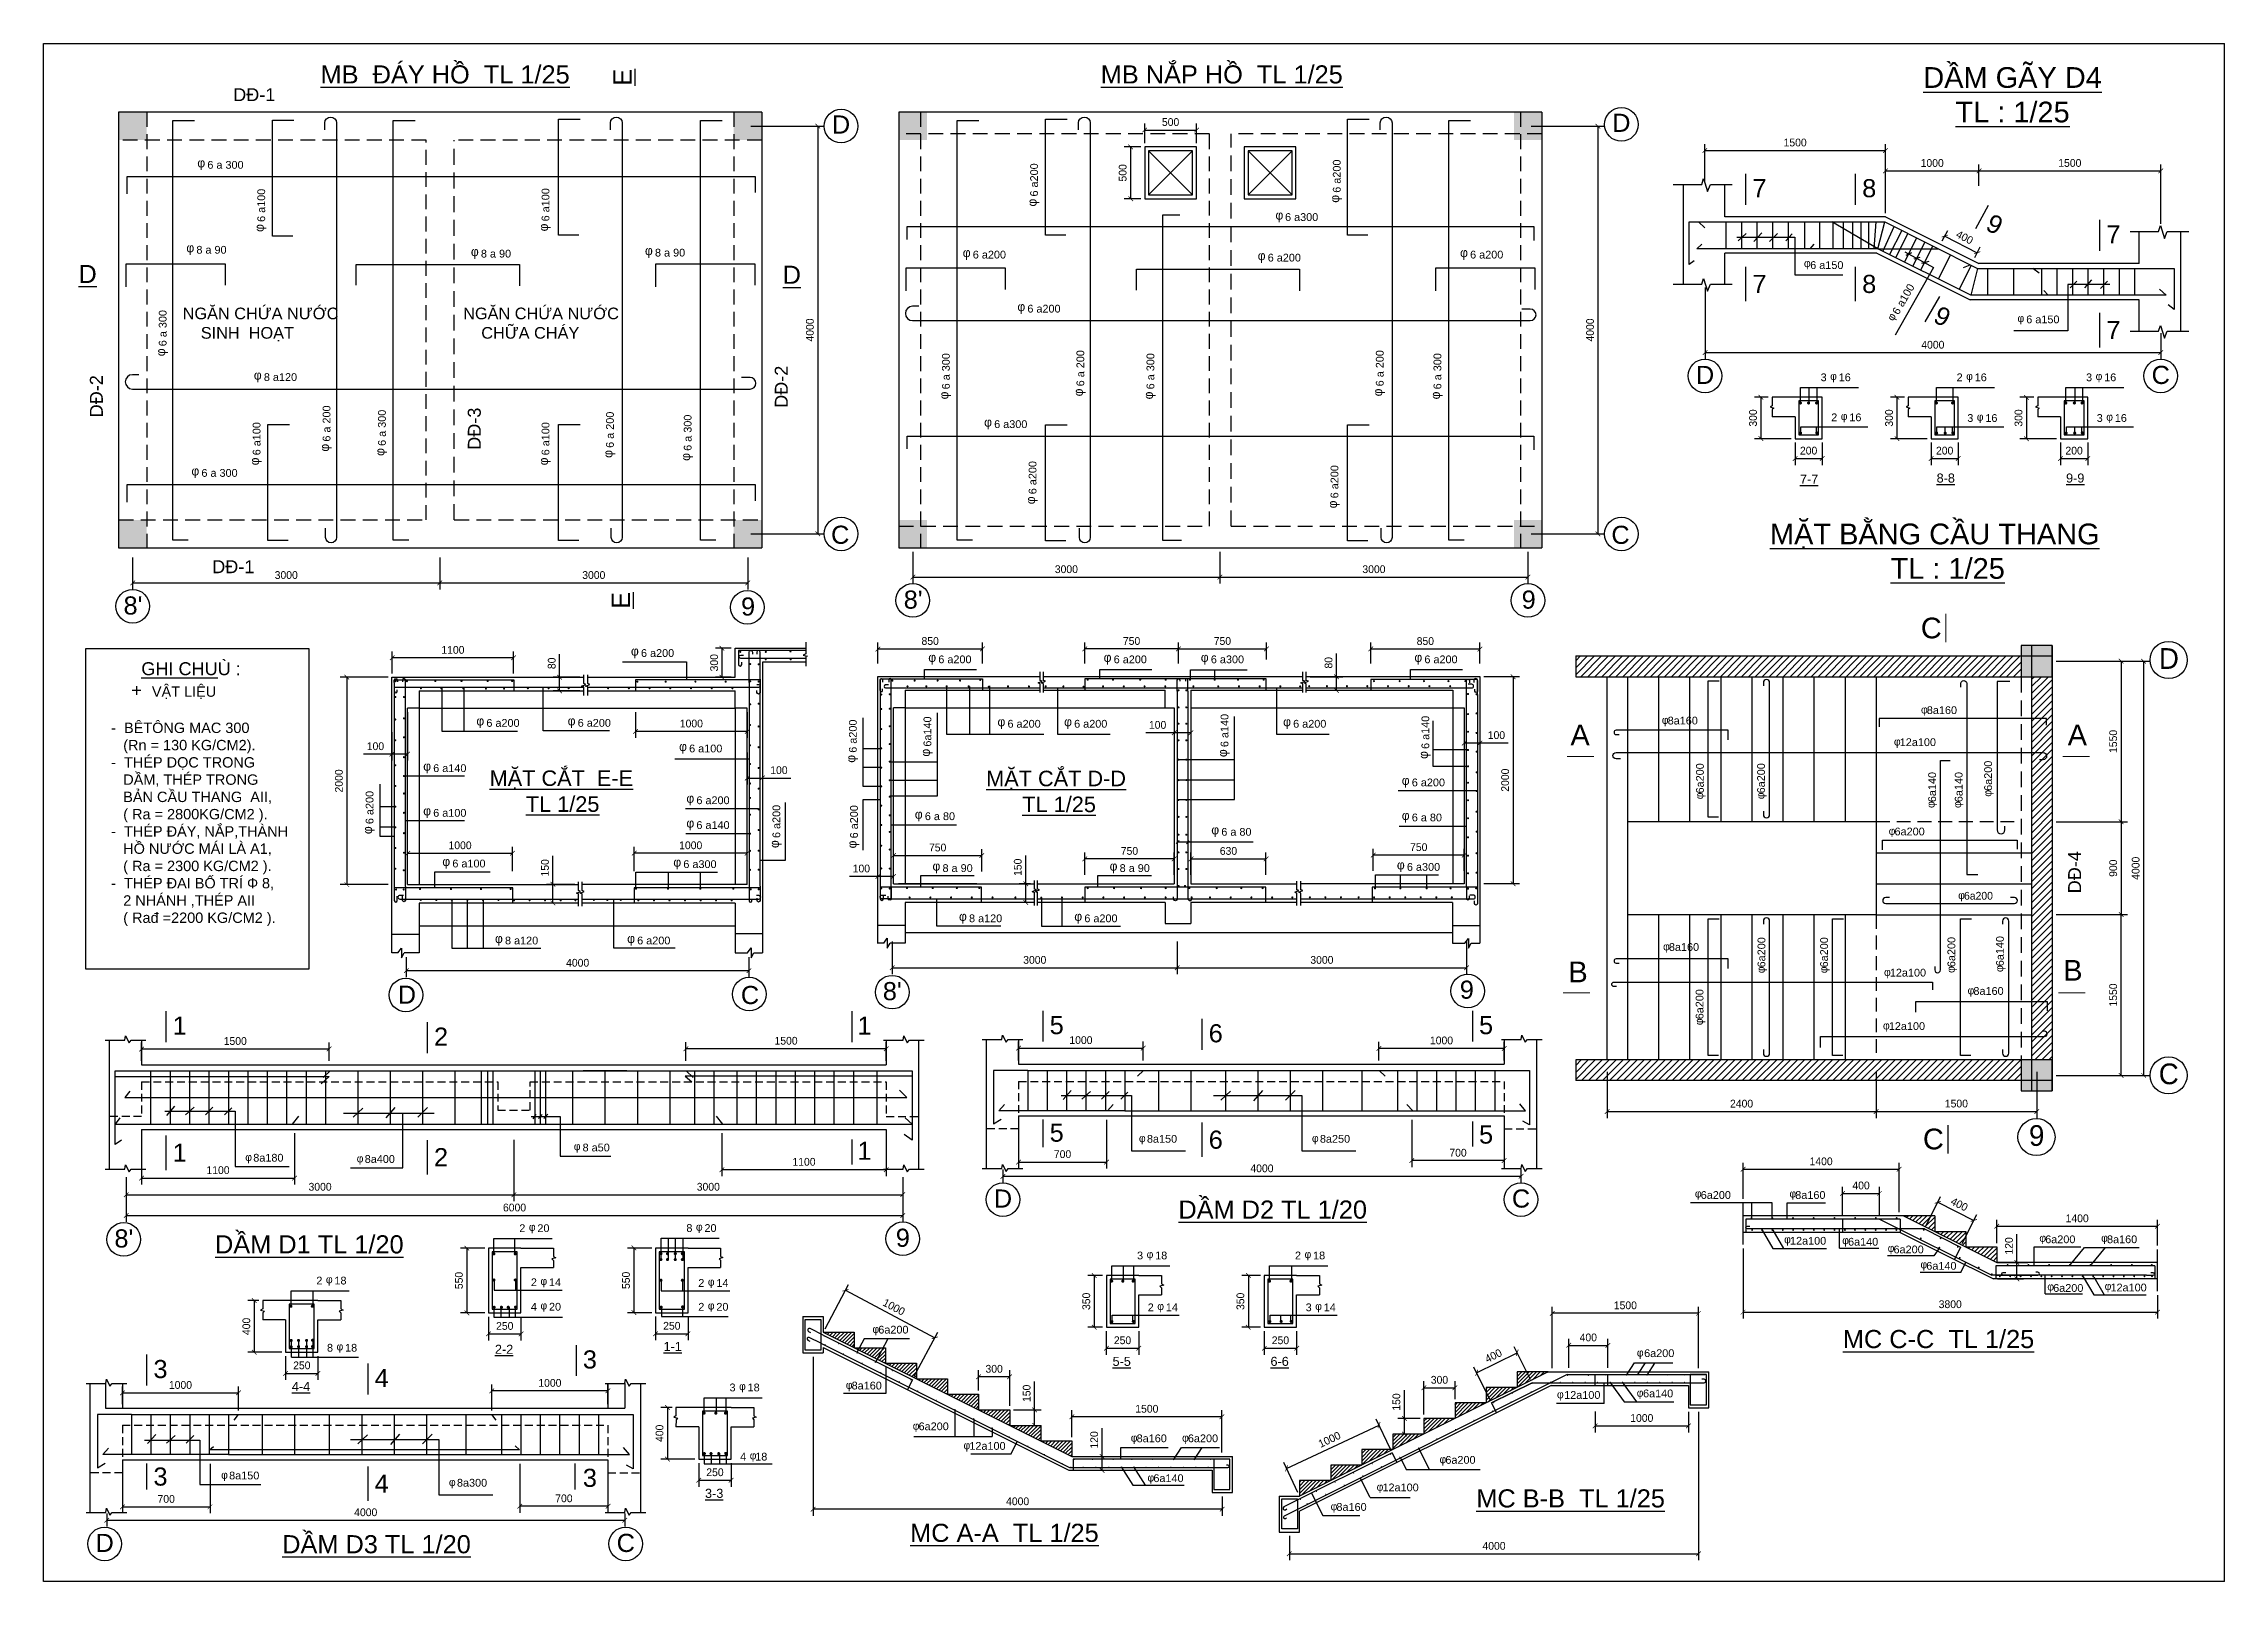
# Model space of a CAD drawing. Header units: millimetres. Extents: x -13160 to 122279, y 2205 to 75228.
# Drawn here: x -13160 to 71040, y 15828 to 75228 of the extents above; entities that cross this region are included whole.
import ezdxf
from ezdxf.enums import TextEntityAlignment as Align

# ---------------------------------------------------------------- set-up
doc = ezdxf.new("R2010")
doc.units = ezdxf.units.MM
doc.header["$LTSCALE"] = 6
doc.linetypes.add('DASHED', pattern=[19.05, 12.7, -6.35])
doc.linetypes.add('DASHED2', pattern=[9.525, 6.35, -3.175])
for name, color, linetype in [('BAO', 3, 'Continuous'), ('BAODAM', 3, 'Continuous'), ('BAOMANH', 2, 'Continuous'), ('DAI', 4, 'Continuous'), ('HATCH', 5, 'Continuous'), ('KTHUOT', 6, 'Continuous'), ('TEXT', 7, 'Continuous'), ('THEP', 1, 'Continuous')]:
    doc.layers.add(name, color=color, linetype=linetype)
doc.styles.add('TCVN', font='VHELVEN.TTF')
doc.styles.add('VH', font='VHELVEN.TTF')
doc.styles.add('VNI-HELVE', font='VHELVEN.TTF')
doc.styles.add('VNI-TIMES', font='VTIMESN.TTF')
doc.dimstyles.new('D1', dxfattribs={"dimtxt": 350, "dimasz": 180, "dimexe": 250, "dimexo": 150, "dimgap": 150, "dimtad": 1, "dimdec": 0, "dimtxsty": 'VNI-TIMES', "dimblk": 'ARCHTICK', "dimblk2": 'ARCHTICK', "dimcen": 2.5, "dimadec": 0, "dimazin": 0, "dimtfac": 1, "dimtdec": 0, "dimtmove": 0, "dimatfit": 3, "dimldrblk": 'ARCHTICK', "dimfxl": 0, "dimarcsym": 0})
pattern_1 = [(45, (36946, 1778.5), (-89.80256, 89.80256), [])]

msp = doc.modelspace()

# ---------------------------------------------------------------- texts
at = {"layer": 'TEXT', "color": 7, "linetype": 'Continuous', "ltscale": 20, "style": 'TCVN'}
for p in [(-5841.2, 73005.5), (-6651.1, 54772.1)]:
    msp.add_text('DÑ-1', height=500, dxfattribs=at).set_placement(p)
at = {"layer": 'TEXT', "color": 7, "linetype": 'Continuous', "ltscale": 20, "style": 'VH'}
for s, p in [('D', (17628.7, 72103.1)), ('D', (47756.6, 72169)), ('D', (50989.5, 62431)), ('C', (68583.7, 62431)), ('C', (17596.8, 56257.3)), ('C', (47724.6, 56253.9)), ("8'", (20413.8, 53751.5)), ('9', (44180, 53751.5)), ("8'", (-9708.1, 53525.3)), ('9', (14039.6, 53485.4)), ('D', (867, 38492.7)), ('C', (14114.1, 38479)), ("8'", (19607.7, 38628.2)), ('9', (41791.8, 38684.7)), ('D', (23882, 30617)), ('C', (43883.2, 30617)), ("8'", (-10061.2, 29076.5)), ('9', (20015.2, 29102.7)), ('D', (-10802, 17315.3)), ('C', (9318.1, 17315.3))]:
    msp.add_text(s, height=700, dxfattribs=at).set_placement(p, align=Align.MIDDLE)
at = {"layer": 'TEXT', "color": 7, "linetype": 'Continuous', "ltscale": 20, "style": 'TCVN'}
for s, p in [('DÑ-2', (-10872.9, 60791.7)), ('DÑ-2', (15570.7, 61157.2)), ('DÑ-3', (3718.5, 59537.9)), ('DÑ-4', (65506.3, 42406.3))]:
    msp.add_text(s, height=500, rotation=90, dxfattribs=at).set_placement(p)
at = {"layer": 'TEXT', "color": 7, "linetype": 'Continuous', "style": 'VNI-HELVE'}
for s, p in [('C', (59320.7, 52254.8)), ('A', (45791.7, 48121.8)), ('A', (64990.9, 48121.8)), ('B', (45713.4, 38970.2)), ('B', (64818.6, 39032.4)), ('C', (59400.6, 32516.6))]:
    msp.add_text(s, height=800, dxfattribs=at).set_placement(p)
at = {"layer": 'TEXT', "color": 7, "linetype": 'Continuous', "style": 'VNI-TIMES'}
for s, p in [('D', (68898.5, 51476.2)), ('C', (68893.5, 35432.6)), ('9', (63793.3, 33050.8))]:
    msp.add_text(s, height=800, dxfattribs=at).set_placement(p, align=Align.MIDDLE_CENTER)
at = {"layer": 'TEXT', "color": 7, "linetype": 'Continuous', "attachment_point": 1, "style": 'VNI-TIMES'}
for s, insert, char_height, width in [('\\fVNI-Helve|b0|i0|c0|p2;\\LMB  ÑAÙY HOÀ  TL 1/25', (-2465.8, 74387.5), 700, 16212.061), ('\\fVNI-Helve|b0|i0|c0|p2;\\LMB NAÉP HOÀ  TL 1/25', (27656, 74387.5), 700, 16212.061), ('\\fVNI-Helve|b0|i0|c0|p2; \\LDAÀM GAÕY D4\\l  \\P     \\LTL : 1/25', (59104.7, 74318.5), 800, 16583.228), ('\\fSymbol|b0|i0|c2|p18;f', (-7224.9, 70798.7), 350, 366.108), ('\\fVNI-Helve|b0|i0|c0|p2;6 a 300', (-6837.2, 70694.9), 300, 2543.533), ('\\fSymbol|b0|i0|c2|p18;f', (34400.7, 68781.5), 350, 366.108), ('\\fVNI-Helve|b0|i0|c0|p2;6 a300', (34773.1, 68677.7), 300, 2543.533), ('\\fSymbol|b0|i0|c2|p18;f', (-7648.5, 67517.6), 350, 366.108), ('\\fVNI-Helve|b0|i0|c0|p2;8 a 90', (-7260.8, 67413.7), 300, 2543.533), ('\\fSymbol|b0|i0|c2|p18;f', (3337.2, 67368.9), 350, 366.108), ('\\fVNI-Helve|b0|i0|c0|p2;8 a 90', (3724.9, 67265), 300, 2543.533), ('\\fSymbol|b0|i0|c2|p18;f', (10057.5, 67407.6), 350, 366.108), ('\\fVNI-Helve|b0|i0|c0|p2;8 a 90', (10445.2, 67303.7), 300, 2543.533), ('\\fSymbol|b0|i0|c2|p18;f', (22329, 67330.6), 350, 366.108), ('\\fVNI-Helve|b0|i0|c0|p2;6 a200', (22716.7, 67226.8), 300, 2543.533), ('\\fSymbol|b0|i0|c2|p18;f', (33715.3, 67214.2), 350, 366.108), ('\\fVNI-Helve|b0|i0|c0|p2;6 a200', (34103, 67110.3), 300, 2543.533), ('\\fSymbol|b0|i0|c2|p18;f', (41530.1, 67330.6), 350, 366.108), ('\\fVNI-Helve|b0|i0|c0|p2;6 a200', (41917.8, 67226.8), 300, 2543.533), ('\\fSymbol|b0|i0|c2|p18;f', (54806.8, 66894.5), 300, 366.108), ('\\fSymbol|b0|i0|c2|p18;f', (24435.6, 65243.6), 350, 366.108), ('\\fVNI-Helve|b0|i0|c0|p2;6 a200', (24823.3, 65139.7), 300, 2543.533), ('\\fSymbol|b0|i0|c2|p18;f', (63052.2, 64772), 300, 366.108), ('\\fSymbol|b0|i0|c2|p18;f', (-5043.2, 62600.5), 350, 366.108), ('\\fVNI-Helve|b0|i0|c0|p2;8 a120', (-4655.5, 62496.7), 300, 2543.533), ('\\fSymbol|b0|i0|c2|p18;f', (55819, 62534.2), 300, 366.108), ('\\fSymbol|b0|i0|c2|p18;f', (61070.9, 62534.2), 300, 366.108), ('\\fSymbol|b0|i0|c2|p18;f', (66068.9, 62534.2), 300, 366.108), ('\\fSymbol|b0|i0|c2|p18;f', (23153.6, 60783.6), 350, 366.108), ('\\fVNI-Helve|b0|i0|c0|p2;6 a300', (23541.4, 60679.7), 300, 2543.533), ('\\fSymbol|b0|i0|c2|p18;f', (56229.9, 60988.2), 300, 366.108), ('\\fSymbol|b0|i0|c2|p18;f', (61481.7, 60962.3), 300, 366.108), ('\\fSymbol|b0|i0|c2|p18;f', (66479.8, 60962.3), 300, 366.108), ('\\fSymbol|b0|i0|c2|p18;f', (-7454.9, 58898.5), 350, 366.108), ('\\fVNI-Helve|b0|i0|c0|p2;6 a 300', (-7067.2, 58794.6), 300, 2543.533), ('\\fVNI-Helve|b0|i0|c0|p2; \\LMAËT BAÈNG CAÀU THANG\\l  \\P                \\LTL : 1/25', (53185.6, 56687.7), 800, 16583.228), ('\\fSymbol|b0|i0|c2|p18;f', (9516.7, 51940.9), 350, 366.108), ('\\fVNI-Helve|b0|i0|c0|p2;6 a200', (9904.4, 51837.1), 300, 2543.533), ('\\fSymbol|b0|i0|c2|p18;f', (20997.1, 51697.2), 350, 366.108), ('\\fVNI-Helve|b0|i0|c0|p2;6 a200', (21384.8, 51593.4), 300, 2543.533), ('\\fSymbol|b0|i0|c2|p18;f', (27768.3, 51697.2), 350, 366.108), ('\\fVNI-Helve|b0|i0|c0|p2;6 a200', (28156, 51593.4), 300, 2543.533), ('\\fSymbol|b0|i0|c2|p18;f', (31519.9, 51697.2), 350, 366.108), ('\\fVNI-Helve|b0|i0|c0|p2;6 a300', (31907.6, 51593.4), 300, 2543.533), ('\\fSymbol|b0|i0|c2|p18;f', (39764.8, 51697.2), 350, 366.108), ('\\fVNI-Helve|b0|i0|c0|p2;6 a200', (40152.5, 51593.4), 300, 2543.533), ('\\fSymbol|b0|i0|c2|p18;f', (3547.9, 49241.3), 350, 366.108), ('\\fVNI-Helve|b0|i0|c0|p2;6 a200', (3935.6, 49137.5), 300, 2543.533), ('\\fSymbol|b0|i0|c2|p18;f', (7073.9, 49244.9), 350, 366.108), ('\\fVNI-Helve|b0|i0|c0|p2;6 a200', (7461.6, 49141), 300, 2543.533), ('\\fSymbol|b0|i0|c2|p18;f', (23668.6, 49209.4), 350, 366.108), ('\\fVNI-Helve|b0|i0|c0|p2;6 a200', (24056.4, 49105.6), 300, 2543.533), ('\\fSymbol|b0|i0|c2|p18;f', (26241.8, 49209.4), 350, 366.108), ('\\fVNI-Helve|b0|i0|c0|p2;6 a200', (26629.5, 49105.6), 300, 2543.533), ('\\fSymbol|b0|i0|c2|p18;f', (34697.9, 49209.4), 350, 366.108), ('\\fVNI-Helve|b0|i0|c0|p2;6 a200', (35085.6, 49105.6), 300, 2543.533), ('\\fSymbol|b0|i0|c2|p18;f', (49319.9, 49251.3), 300, 366.108), ('\\fVNI-Helve|b0|i0|c0|p2;8a160', (49545.9, 49228.8), 300, 741.258), ('\\fSymbol|b0|i0|c2|p18;f', (59326.2, 49653.5), 300, 366.108), ('\\fVNI-Helve|b0|i0|c0|p2;8a160', (59552.2, 49630.9), 300, 741.258), ('\\fSymbol|b0|i0|c2|p18;f', (11375.8, 48254.1), 350, 366.108), ('\\fVNI-Helve|b0|i0|c0|p2;6 a100', (11763.5, 48150.2), 300, 2543.533), ('\\fSymbol|b0|i0|c2|p18;f', (58280.8, 48416.3), 300, 366.108), ('\\fVNI-Helve|b0|i0|c0|p2;12a100', (58506.8, 48393.8), 300, 741.258), ('\\fSymbol|b0|i0|c2|p18;f', (1495.6, 47494.9), 350, 366.108), ('\\fVNI-Helve|b0|i0|c0|p2;6 a140', (1883.4, 47391), 300, 2543.533), ('\\fVNI-Helve|b0|i0|c0|p2;\\LMAËT CAÉT  E-E\\P\\l      \\LTL 1/25', (4060.8, 47154.1), 600, 16212.061), ('\\fVNI-Helve|b0|i0|c0|p2;\\LMAËT CAÉT D-D\\l \\P      \\LTL 1/25', (23231.2, 47142.5), 600, 16212.061), ('\\fSymbol|b0|i0|c2|p18;f', (39278.6, 46943.6), 350, 366.108), ('\\fVNI-Helve|b0|i0|c0|p2;6 a200', (39666.3, 46839.7), 300, 2543.533), ('\\fSymbol|b0|i0|c2|p18;f', (1495.6, 45767.7), 350, 366.108), ('\\fVNI-Helve|b0|i0|c0|p2;6 a100', (1883.4, 45663.9), 300, 2543.533), ('\\fSymbol|b0|i0|c2|p18;f', (11656.7, 46254.2), 350, 366.108), ('\\fVNI-Helve|b0|i0|c0|p2;6 a200', (12044.4, 46150.3), 300, 2543.533), ('\\fSymbol|b0|i0|c2|p18;f', (20477.9, 45638.3), 350, 366.108), ('\\fVNI-Helve|b0|i0|c0|p2;6 a 80', (20865.7, 45534.4), 300, 2543.533), ('\\fSymbol|b0|i0|c2|p18;f', (39278.6, 45590), 350, 366.108), ('\\fVNI-Helve|b0|i0|c0|p2;6 a 80', (39666.3, 45486.1), 300, 2543.533), ('\\fSymbol|b0|i0|c2|p18;f', (11656.7, 45296.7), 350, 366.108), ('\\fVNI-Helve|b0|i0|c0|p2;6 a140', (12044.4, 45192.9), 300, 2543.533), ('\\fSymbol|b0|i0|c2|p18;f', (31924, 45034.9), 350, 366.108), ('\\fVNI-Helve|b0|i0|c0|p2;6 a 80', (32311.7, 44931.1), 300, 2543.533), ('\\fSymbol|b0|i0|c2|p18;f', (58079.2, 44966.4), 300, 366.108), ('\\fVNI-Helve|b0|i0|c0|p2;6a200', (58305.2, 44943.8), 300, 741.258), ('\\fSymbol|b0|i0|c2|p18;f', (2234, 43811.2), 350, 366.108), ('\\fVNI-Helve|b0|i0|c0|p2;6 a100', (2621.7, 43707.4), 300, 2543.533), ('\\fSymbol|b0|i0|c2|p18;f', (11153.3, 43787.1), 350, 366.108), ('\\fVNI-Helve|b0|i0|c0|p2;6 a300', (11541, 43683.2), 300, 2543.533), ('\\fSymbol|b0|i0|c2|p18;f', (21159.8, 43635.1), 350, 366.108), ('\\fVNI-Helve|b0|i0|c0|p2;8 a 90', (21547.5, 43531.2), 300, 2543.533), ('\\fSymbol|b0|i0|c2|p18;f', (27998.3, 43635.1), 350, 366.108), ('\\fVNI-Helve|b0|i0|c0|p2;8 a 90', (28386.1, 43531.2), 300, 2543.533), ('\\fSymbol|b0|i0|c2|p18;f', (39090.2, 43680.8), 350, 366.108), ('\\fVNI-Helve|b0|i0|c0|p2;6 a300', (39477.9, 43576.9), 300, 2543.533), ('\\fSymbol|b0|i0|c2|p18;f', (60761.8, 42484.2), 300, 366.108), ('6a200', (60987.8, 42461.7), 300, 741.258), ('\\fSymbol|b0|i0|c2|p18;f', (22182.5, 41693.8), 350, 366.108), ('\\fVNI-Helve|b0|i0|c0|p2;8 a120', (22570.2, 41590), 300, 2543.533), ('\\fSymbol|b0|i0|c2|p18;f', (26635.3, 41693.8), 350, 366.108), ('\\fVNI-Helve|b0|i0|c0|p2;6 a200', (27023, 41590), 300, 2543.533), ('\\fSymbol|b0|i0|c2|p18;f', (4266.8, 40837.4), 350, 366.108), ('\\fVNI-Helve|b0|i0|c0|p2;8 a120', (4654.5, 40733.6), 300, 2543.533), ('\\fSymbol|b0|i0|c2|p18;f', (9369.9, 40837.4), 350, 366.108), ('\\fVNI-Helve|b0|i0|c0|p2;6 a200', (9757.6, 40733.6), 300, 2543.533), ('\\fSymbol|b0|i0|c2|p18;f', (49367.4, 40505.2), 300, 366.108), ('\\fVNI-Helve|b0|i0|c0|p2;8a160', (49593.4, 40482.6), 300, 741.258), ('\\fSymbol|b0|i0|c2|p18;f', (57897.7, 39514.3), 300, 366.108), ('\\fVNI-Helve|b0|i0|c0|p2;12a100', (58123.7, 39491.7), 300, 741.258), ('\\fSymbol|b0|i0|c2|p18;f', (61125.5, 38806.4), 300, 366.108), ('\\fVNI-Helve|b0|i0|c0|p2;8a160', (61351.5, 38783.9), 300, 741.258), ('\\fSymbol|b0|i0|c2|p18;f', (57858.4, 37450), 300, 366.108), ('\\fVNI-Helve|b0|i0|c0|p2;12a100', (58084.4, 37427.4), 300, 741.258), ('\\fSymbol|b0|i0|c2|p18;f', (29129.9, 33095.2), 300, 366.108), ('\\fVNI-Helve|b0|i0|c0|p2;8a150', (29439.9, 33072.6), 300, 741.258), ('\\fSymbol|b0|i0|c2|p18;f', (35809.1, 33095.2), 300, 366.108), ('\\fVNI-Helve|b0|i0|c0|p2;8a250', (36119.1, 33072.6), 300, 741.258), ('\\fSymbol|b0|i0|c2|p18;f', (-5374.4, 32365.9), 300, 366.108), ('\\fVNI-Helve|b0|i0|c0|p2;8a180', (-5064.4, 32343.3), 300, 741.258), ('\\fSymbol|b0|i0|c2|p18;f', (-1071.6, 32315.9), 300, 366.108), ('\\fVNI-Helve|b0|i0|c0|p2;8a400', (-761.6, 32293.3), 300, 741.258), ('\\fSymbol|b0|i0|c2|p18;f', (7309.8, 32783.9), 300, 366.108), ('\\fVNI-Helve|b0|i0|c0|p2;\\LDAÀM D2 TL 1/20', (30654.5, 30540.4), 700, 16212.061), ('\\fSymbol|b0|i0|c2|p18;f', (50596.2, 30958.6), 300, 366.108), ('\\fVNI-Helve|b0|i0|c0|p2;6a200', (50822.1, 30903.5), 300, 741.258), ('\\fSymbol|b0|i0|c2|p18;f', (54246.2, 30958.6), 300, 366.108), ('\\fVNI-Helve|b0|i0|c0|p2;8a160', (54472.1, 30903.5), 300, 741.258), ('\\fSymbol|b0|i0|c2|p18;f', (5576, 29668.5), 300, 366.108), ('\\fSymbol|b0|i0|c2|p18;f', (12026.2, 29673.9), 300, 366.108), ('\\fVNI-Helve|b0|i0|c0|p2;\\LDAÀM D1 TL 1/20', (-6542.1, 29197.6), 700, 16212.061), ('\\fSymbol|b0|i0|c2|p18;f', (54042.5, 29190.5), 300, 366.108), ('\\fVNI-Helve|b0|i0|c0|p2;12a100', (54268.5, 29135.4), 300, 741.258), ('\\fSymbol|b0|i0|c2|p18;f', (56283.5, 29153.3), 300, 366.108), ('\\fVNI-Helve|b0|i0|c0|p2;6a140', (56509.5, 29098.2), 300, 741.258), ('\\fSymbol|b0|i0|c2|p18;f', (58040.5, 28855.5), 300, 366.108), ('\\fVNI-Helve|b0|i0|c0|p2;6a200', (58266.5, 28800.4), 300, 741.258), ('\\fSymbol|b0|i0|c2|p18;f', (63896.4, 29246.8), 300, 366.108), ('\\fVNI-Helve|b0|i0|c0|p2;6a200', (64122.4, 29191.7), 300, 741.258), ('\\fSymbol|b0|i0|c2|p18;f', (66282.9, 29246.8), 300, 366.108), ('\\fVNI-Helve|b0|i0|c0|p2;8a160', (66508.9, 29191.7), 300, 741.258), ('\\fSymbol|b0|i0|c2|p18;f', (29428.1, 28614.5), 300, 366.108), ('\\fSymbol|b0|i0|c2|p18;f', (35525.5, 28614.5), 300, 366.108), ('\\fSymbol|b0|i0|c2|p18;f', (59305, 28222.7), 300, 366.108), ('\\fVNI-Helve|b0|i0|c0|p2;6a140', (59531, 28167.6), 300, 741.258), ('\\fSymbol|b0|i0|c2|p18;f', (-2260, 27645.2), 300, 366.108), ('\\fSymbol|b0|i0|c2|p18;f', (6023.1, 27579.1), 300, 366.108), ('\\fSymbol|b0|i0|c2|p18;f', (12486.2, 27551.7), 300, 366.108), ('\\fSymbol|b0|i0|c2|p18;f', (64204.1, 27367), 300, 366.108), ('\\fVNI-Helve|b0|i0|c0|p2;6a200', (64430.1, 27311.9), 300, 741.258), ('\\fSymbol|b0|i0|c2|p18;f', (66417, 27385.6), 300, 366.108), ('\\fVNI-Helve|b0|i0|c0|p2;12a100', (66643, 27330.5), 300, 741.258), ('\\fSymbol|b0|i0|c2|p18;f', (6023.1, 26633.8), 300, 366.108), ('\\fSymbol|b0|i0|c2|p18;f', (12486.2, 26631.7), 300, 366.108), ('\\fSymbol|b0|i0|c2|p18;f', (29839, 26610.1), 300, 366.108), ('\\fSymbol|b0|i0|c2|p18;f', (35936.4, 26610.1), 300, 366.108), ('\\fSymbol|b0|i0|c2|p18;f', (18841.9, 25725.1), 300, 366.108), ('\\fVNI-Helve|b0|i0|c0|p2;6a200', (19067.8, 25702.5), 300, 741.258), ('\\fVNI-Helve|b0|i0|c0|p2;\\LMC C-C  TL 1/25', (56309.3, 25540.1), 700, 16212.061), ('\\fSymbol|b0|i0|c2|p18;f', (-1849.2, 25049.9), 300, 366.108), ('\\fSymbol|b0|i0|c2|p18;f', (48356.5, 24815.4), 300, 366.108), ('\\fVNI-Helve|b0|i0|c0|p2;6a200', (48637, 24792.9), 300, 741.258), ('\\fSymbol|b0|i0|c2|p18;f', (13692.4, 23516.6), 300, 366.108), ('\\fSymbol|b0|i0|c2|p18;f', (17811.9, 23565.1), 300, 366.108), ('\\fVNI-Helve|b0|i0|c0|p2;8a160', (18037.8, 23542.5), 300, 741.258), ('\\fSymbol|b0|i0|c2|p18;f', (45271, 23201.8), 300, 366.108), ('\\fVNI-Helve|b0|i0|c0|p2;12a100', (45550, 23179.2), 300, 741.258), ('\\fSymbol|b0|i0|c2|p18;f', (48350.3, 23261.6), 300, 366.108), ('\\fVNI-Helve|b0|i0|c0|p2;6a140', (48594.4, 23239.1), 300, 741.258), ('\\fSymbol|b0|i0|c2|p18;f', (20397, 21990.5), 300, 366.108), ('\\fVNI-Helve|b0|i0|c0|p2;6a200', (20623, 21967.9), 300, 741.258), ('\\fSymbol|b0|i0|c2|p18;f', (22357.7, 21233.8), 300, 366.108), ('\\fVNI-Helve|b0|i0|c0|p2;12a100', (22583.7, 21211.3), 300, 741.258), ('\\fSymbol|b0|i0|c2|p18;f', (28816.1, 21527.1), 300, 366.108), ('\\fVNI-Helve|b0|i0|c0|p2;8a160', (29042.1, 21504.5), 300, 741.258), ('\\fSymbol|b0|i0|c2|p18;f', (30795.3, 21527.1), 300, 366.108), ('\\fVNI-Helve|b0|i0|c0|p2;6a200', (31021.3, 21504.5), 300, 741.258), ('\\fSymbol|b0|i0|c2|p18;f', (14103.3, 20844.3), 300, 366.108), ('\\fSymbol|b0|i0|c2|p18;f', (40736.8, 20693.9), 300, 366.108), ('\\fVNI-Helve|b0|i0|c0|p2;6a200', (40962.8, 20671.4), 300, 741.258), ('\\fSymbol|b0|i0|c2|p18;f', (-6306, 20091.2), 300, 366.108), ('\\fVNI-Helve|b0|i0|c0|p2;8a150', (-5996.1, 20068.7), 300, 741.258), ('\\fSymbol|b0|i0|c2|p18;f', (2489.5, 19811.2), 300, 366.108), ('\\fVNI-Helve|b0|i0|c0|p2;8a300', (2799.5, 19788.6), 300, 741.258), ('\\fSymbol|b0|i0|c2|p18;f', (29462.6, 19987.7), 300, 366.108), ('\\fVNI-Helve|b0|i0|c0|p2;6a140', (29688.6, 19965.2), 300, 741.258), ('\\fSymbol|b0|i0|c2|p18;f', (38308.6, 19630.8), 300, 366.108), ('\\fVNI-Helve|b0|i0|c0|p2;12a100', (38534.5, 19608.2), 300, 741.258), ('\\fVNI-Helve|b0|i0|c0|p2;\\LMC B-B  TL 1/25', (42157.8, 19384.5), 700, 16212.061), ('\\fSymbol|b0|i0|c2|p18;f', (36531.5, 18876.6), 300, 366.108), ('\\fVNI-Helve|b0|i0|c0|p2;8a160', (36757.5, 18854), 300, 741.258), ('\\fVNI-Helve|b0|i0|c0|p2;\\LDAÀM D3 TL 1/20', (-3947.6, 17614.4), 700, 16212.061), ('\\fVNI-Helve|b0|i0|c0|p2;\\LMC A-A  TL 1/25', (20296.8, 18053.9), 700, 16212.061)]:
    msp.add_mtext(s, dxfattribs=dict(at, insert=insert, char_height=char_height, width=width))
at = {"layer": 'TEXT', "color": 7, "linetype": 'Continuous', "ltscale": 2.5, "char_height": 700, "width": 848.42, "attachment_point": 1, "rotation": 90, "style": 'VH'}
for insert in [(8839.5, 73598.5), (8778.1, 53392.8)]:
    msp.add_mtext('\\LE', dxfattribs=dict(at, insert=insert))
at = {"layer": 'TEXT', "color": 7, "linetype": 'Continuous', "attachment_point": 1, "style": 'VNI-TIMES'}
for s, insert, char_height, width, rotation in [('\\fVNI-Helve|b0|i0|c0|p2;6 a200', (36618.5, 69467.4), 300, 2543.533, 90), ('\\fVNI-Helve|b0|i0|c0|p2;6 a200', (24932, 69321.8), 300, 2543.533, 90), ('\\fVNI-Helve|b0|i0|c0|p2;6 a100', (-4906.4, 68339.8), 300, 2543.533, 90), ('\\fVNI-Helve|b0|i0|c0|p2;6 a100', (6068.1, 68361.3), 300, 2543.533, 90), ('\\fSymbol|b0|i0|c2|p18;f', (24828.1, 68934.1), 350, 366.108, 90), ('\\fSymbol|b0|i0|c2|p18;f', (36514.6, 69079.7), 350, 366.108, 90), ('\\fSymbol|b0|i0|c2|p18;f', (-5010.2, 67952.1), 350, 366.108, 90), ('\\fSymbol|b0|i0|c2|p18;f', (5964.2, 67973.6), 350, 366.108, 90), ('\\fVNI-Helve|b0|i0|c0|p2;6 a 300', (-8712.5, 63538.5), 300, 2543.533, 90), ('\\fSymbol|b0|i0|c2|p18;f', (57988.5, 64639.1), 300, 366.108, 59.721462), ('\\fSymbol|b0|i0|c2|p18;f', (-8816.4, 63150.8), 350, 366.108, 90), ('\\fVNI-Helve|b0|i0|c0|p2;6 a 300', (21526.8, 61872.6), 300, 2543.533, 90), ('\\fVNI-Helve|b0|i0|c0|p2;6 a 200', (26719.1, 61989.1), 300, 2543.533, 90), ('\\fVNI-Helve|b0|i0|c0|p2;6 a 300', (29424.3, 61872.6), 300, 2543.533, 90), ('\\fVNI-Helve|b0|i0|c0|p2;6 a 200', (38278.8, 61989.1), 300, 2543.533, 90), ('\\fVNI-Helve|b0|i0|c0|p2;6 a 300', (40505.5, 61872.6), 300, 2543.533, 90), ('\\fSymbol|b0|i0|c2|p18;f', (21423, 61484.9), 350, 366.108, 90), ('\\fSymbol|b0|i0|c2|p18;f', (26615.2, 61601.4), 350, 366.108, 90), ('\\fSymbol|b0|i0|c2|p18;f', (29320.4, 61484.9), 350, 366.108, 90), ('\\fSymbol|b0|i0|c2|p18;f', (38174.9, 61601.4), 350, 366.108, 90), ('\\fSymbol|b0|i0|c2|p18;f', (40401.6, 61484.9), 350, 366.108, 90), ('\\fVNI-Helve|b0|i0|c0|p2;6 a 200', (-2384.6, 59853.6), 300, 2543.533, 90), ('\\fVNI-Helve|b0|i0|c0|p2;6 a 300', (-247.2, 59688.5), 300, 2543.533, 90), ('\\fVNI-Helve|b0|i0|c0|p2;6 a 200', (8557, 59613.6), 300, 2543.533, 90), ('\\fVNI-Helve|b0|i0|c0|p2;6 a 300', (11557.5, 59498.5), 300, 2543.533, 90), ('\\fVNI-Helve|b0|i0|c0|p2;6 a100', (-5086.4, 59324.7), 300, 2543.533, 90), ('\\fVNI-Helve|b0|i0|c0|p2;6 a100', (6068.1, 59324.7), 300, 2543.533, 90), ('\\fSymbol|b0|i0|c2|p18;f', (-5190.2, 58936.9), 350, 366.108, 90), ('\\fSymbol|b0|i0|c2|p18;f', (-2488.5, 59465.9), 350, 366.108, 90), ('\\fSymbol|b0|i0|c2|p18;f', (-351, 59300.8), 350, 366.108, 90), ('\\fSymbol|b0|i0|c2|p18;f', (5964.2, 58936.9), 350, 366.108, 90), ('\\fSymbol|b0|i0|c2|p18;f', (8453.1, 59225.9), 350, 366.108, 90), ('\\fSymbol|b0|i0|c2|p18;f', (11453.6, 59110.8), 350, 366.108, 90), ('\\fVNI-Helve|b0|i0|c0|p2;6 a200', (24873.7, 57821.9), 300, 2543.533, 90), ('\\fVNI-Helve|b0|i0|c0|p2;6 a200', (36531.1, 57663.5), 300, 2543.533, 90), ('\\fSymbol|b0|i0|c2|p18;f', (24769.9, 57434.2), 350, 366.108, 90), ('\\fSymbol|b0|i0|c2|p18;f', (36427.2, 57275.7), 350, 366.108, 90), ('\\fVNI-Helve|b0|i0|c0|p2;6 a200', (17934.7, 47836.6), 300, 2543.533, 90), ('\\fVNI-Helve|b0|i0|c0|p2;6a140', (20814.1, 48073), 300, 2543.533, 90), ('\\fVNI-Helve|b0|i0|c0|p2;6 a140', (32286.3, 48054.8), 300, 2543.533, 90), ('\\fVNI-Helve|b0|i0|c0|p2;6 a140', (40040.2, 47982.8), 300, 2543.533, 90), ('\\fSymbol|b0|i0|c2|p18;f', (17830.8, 47448.9), 350, 366.108, 90), ('\\fSymbol|b0|i0|c2|p18;f', (20710.3, 47685.3), 350, 366.108, 90), ('\\fSymbol|b0|i0|c2|p18;f', (32182.4, 47667.1), 350, 366.108, 90), ('\\fSymbol|b0|i0|c2|p18;f', (39936.3, 47595.1), 350, 366.108, 90), ('\\fVNI-Helve|b0|i0|c0|p2;6a200', (50640.8, 46264.8), 300, 741.258, 90), ('\\fVNI-Helve|b0|i0|c0|p2;6a200', (53000.6, 46266.9), 300, 741.258, 90), ('\\fVNI-Helve|b0|i0|c0|p2;6a200', (61767.1, 46364.7), 300, 741.258, 90), ('\\fVNI-Helve|b0|i0|c0|p2;6 a200', (-724, 45080.3), 300, 2543.533, 90), ('\\fVNI-Helve|b0|i0|c0|p2;6a140', (59606.2, 45927.6), 300, 741.258, 90), ('\\fVNI-Helve|b0|i0|c0|p2;6a140', (60631.1, 45927.6), 300, 741.258, 90), ('\\fSymbol|b0|i0|c2|p18;f', (61744.5, 46138.7), 300, 366.108, 90), ('\\fVNI-Helve|b0|i0|c0|p2;6 a200', (14982, 44542), 300, 2543.533, 90), ('\\fVNI-Helve|b0|i0|c0|p2;6 a200', (17979.5, 44528.7), 300, 2543.533, 90), ('\\fSymbol|b0|i0|c2|p18;f', (50618.2, 46038.8), 300, 366.108, 90), ('\\fSymbol|b0|i0|c2|p18;f', (52978.1, 46040.9), 300, 366.108, 90), ('\\fSymbol|b0|i0|c2|p18;f', (59551.1, 45701.6), 300, 366.108, 90), ('\\fSymbol|b0|i0|c2|p18;f', (60576, 45701.6), 300, 366.108, 90), ('\\fSymbol|b0|i0|c2|p18;f', (-827.9, 44692.6), 350, 366.108, 90), ('\\fSymbol|b0|i0|c2|p18;f', (14878.1, 44154.3), 350, 366.108, 90), ('\\fSymbol|b0|i0|c2|p18;f', (17875.6, 44141), 350, 366.108, 90), ('\\fVNI-Helve|b0|i0|c0|p2;6a200', (53015.6, 39545.1), 300, 741.258, 90), ('\\fVNI-Helve|b0|i0|c0|p2;6a200', (55434, 39545.1), 300, 741.258, 90), ('\\fVNI-Helve|b0|i0|c0|p2;6a200', (60349.2, 39556), 300, 741.258, 90), ('\\fVNI-Helve|b0|i0|c0|p2;6a140', (62223.5, 39591.5), 300, 741.258, 90), ('\\fSymbol|b0|i0|c2|p18;f', (62200.9, 39365.5), 300, 366.108, 90), ('\\fSymbol|b0|i0|c2|p18;f', (52993, 39319.1), 300, 366.108, 90), ('\\fSymbol|b0|i0|c2|p18;f', (55411.4, 39319.1), 300, 366.108, 90), ('\\fSymbol|b0|i0|c2|p18;f', (60326.7, 39330), 300, 366.108, 90), ('\\fVNI-Helve|b0|i0|c0|p2;6a200', (50627.3, 37540.1), 300, 741.258, 90), ('\\fSymbol|b0|i0|c2|p18;f', (50604.8, 37314.1), 300, 366.108, 90)]:
    msp.add_mtext(s, dxfattribs=dict(at, insert=insert, char_height=char_height, width=width, rotation=rotation))
at = {"layer": 'TEXT', "color": 7, "linetype": 'Continuous', "ltscale": 4, "attachment_point": 1, "style": 'VNI-TIMES'}
for s, insert, char_height, width in [('\\fVNI-Helve|b0|i0|c0|p2;7', (52818.8, 69993.4), 700, 2133.881), ('\\fVNI-Helve|b0|i0|c0|p2;8', (57055.6, 69993.4), 700, 2133.881), ('\\fVNI-Helve|b0|i0|c0|p2;7', (66486.1, 68211.7), 700, 2133.881), ('\\fVNI-Helve|b0|i0|c0|p2;  6 a150', (54816.8, 66822.6), 300, 1700.671), ('\\fVNI-Helve|b0|i0|c0|p2;7', (52818.8, 66295.6), 700, 2133.881), ('\\fVNI-Helve|b0|i0|c0|p2;8', (57055.6, 66295.6), 700, 2133.881), ('\\fVNI-Helve|b0|i0|c0|p2;NGAÊN CHÖÙA NÖÔÙC\\P    SINH  HOAÏT', (-7790, 65030), 450, 8520), ('\\fVNI-Helve|b0|i0|c0|p2;NGAÊN CHÖÙA NÖÔÙC\\P    CHÖÕA CHAÙY', (3040, 65030), 450, 8520), ('\\fVNI-Helve|b0|i0|c0|p2;6 a150', (63391, 64725.5), 300, 1700.671), ('\\fVNI-Helve|b0|i0|c0|p2;7', (66486.1, 64514), 700, 2133.881), ('\\fVNI-Helve|b0|i0|c0|p2;3    16', (55449.8, 62487.6), 300, 1700.671), ('\\fVNI-Helve|b0|i0|c0|p2;2    16', (60701.6, 62487.6), 300, 1700.671), ('\\fVNI-Helve|b0|i0|c0|p2;3    16', (65699.7, 62487.6), 300, 1700.671), ('\\fVNI-Helve|b0|i0|c0|p2;2    16', (55860.6, 60941.6), 300, 1700.671), ('\\fVNI-Helve|b0|i0|c0|p2;3    16', (61112.5, 60915.8), 300, 1700.671), ('\\fVNI-Helve|b0|i0|c0|p2;3    16', (66110.5, 60915.8), 300, 1700.671), ('\\fVNI-Helve|b0|i0|c0|p2;\\L7-7', (54653.6, 58579.4), 350, 2133.881), ('\\fVNI-Helve|b0|i0|c0|p2;\\L8-8', (59929.3, 58622.2), 350, 2133.881), ('\\fVNI-Helve|b0|i0|c0|p2;\\L9-9', (64927.4, 58622.2), 350, 2133.881), ('\\fVNI-Helve|b0|i0|c0|p2;      \\LGHI CHU\\lÙ :\\P    +  \\H400;VAÄT LIEÄU\\P\\P-  BEÂTOÂNG MAC 300\\P   (Rn = 130 KG/CM2).\\P-  THEÙP DOÏC TRONG\\P   DAÀM, THEÙP TRONG\\P   BAÛN CAÀU THANG  AII,\\P   ( Ra = 2800KG/CM2 ).\\P-  THEÙP ÑAÙY, NAÉP,THAØNH\\P   HOÀ NÖÔÙC MAÙI LAØ A1,\\P   ( Ra = 2300 KG/CM2 ).\\P-  THEÙP ÑAI BOÁ TRÍ \\fSymbol|b0|i0|c2|p18;F \\fVNI-Helve|b0|i0|c0|p2;8, \\P   2 NHAÙNH ,THEÙP AII\\P   ( Rañ =2200 KG/CM2 ).\\P  ', (-10551.5, 51332.8), 500, 9378.549), ('\\fVNI-Helve|b0|i0|c0|p2;1', (-8178.1, 37646.4), 700, 2133.881), ('\\fVNI-Helve|b0|i0|c0|p2;2', (1914.1, 37220.3), 700, 2133.881), ('\\fVNI-Helve|b0|i0|c0|p2;1', (18263.1, 37646.4), 700, 2133.881), ('\\fVNI-Helve|b0|i0|c0|p2;5', (25683.3, 37665.7), 700, 2133.881), ('\\fVNI-Helve|b0|i0|c0|p2;6', (31824.7, 37351.2), 700, 2133.881), ('\\fVNI-Helve|b0|i0|c0|p2;5', (42262.5, 37665.7), 700, 2133.881), ('\\fVNI-Helve|b0|i0|c0|p2;5', (25683.3, 33512.8), 700, 2133.881), ('\\fVNI-Helve|b0|i0|c0|p2;6', (31824.7, 33241), 700, 2133.881), ('\\fVNI-Helve|b0|i0|c0|p2;5', (42262.5, 33438.6), 700, 2133.881), ('\\fVNI-Helve|b0|i0|c0|p2;1', (-8178.1, 32737.9), 700, 2133.881), ('\\fVNI-Helve|b0|i0|c0|p2;2', (1914.1, 32564.9), 700, 2133.881), ('\\fVNI-Helve|b0|i0|c0|p2;8 a50 ', (7650.5, 32737.3), 300, 1700.671), ('\\fVNI-Helve|b0|i0|c0|p2;1', (18263.1, 32812), 700, 2133.881), ('\\fVNI-Helve|b0|i0|c0|p2;2    20', (5206.7, 29622), 300, 1700.671), ('\\fVNI-Helve|b0|i0|c0|p2;8    20', (11657, 29627.4), 300, 1700.671), ('\\fVNI-Helve|b0|i0|c0|p2;3    18', (29058.8, 28567.9), 300, 1700.671), ('\\fVNI-Helve|b0|i0|c0|p2;2    18', (35156.3, 28567.9), 300, 1700.671), ('\\fVNI-Helve|b0|i0|c0|p2;2    18', (-2629.3, 27598.6), 300, 1700.671), ('\\fVNI-Helve|b0|i0|c0|p2;2    14', (5653.9, 27532.5), 300, 1700.671), ('\\fVNI-Helve|b0|i0|c0|p2;2    14', (12116.9, 27505.1), 300, 1700.671), ('\\fVNI-Helve|b0|i0|c0|p2;4    20', (5653.9, 26587.3), 300, 1700.671), ('\\fVNI-Helve|b0|i0|c0|p2;2    20', (12116.9, 26585.1), 300, 1700.671), ('\\fVNI-Helve|b0|i0|c0|p2;2    14', (29469.7, 26563.5), 300, 1700.671), ('\\fVNI-Helve|b0|i0|c0|p2;3    14', (35567.1, 26563.5), 300, 1700.671), ('\\fVNI-Helve|b0|i0|c0|p2;8    18', (-2218.5, 25003.3), 300, 1700.671), ('\\fVNI-Helve|b0|i0|c0|p2;\\L2-2', (4265.6, 24969), 350, 2133.881), ('\\fVNI-Helve|b0|i0|c0|p2;3', (7660.3, 24751.7), 700, 2133.881), ('\\fVNI-Helve|b0|i0|c0|p2;\\L1-1', (10775.8, 25079.1), 350, 2133.881), ('\\fVNI-Helve|b0|i0|c0|p2;\\L5-5', (28112.9, 24502.5), 350, 2133.881), ('\\fVNI-Helve|b0|i0|c0|p2;\\L6-6', (34210.3, 24502.5), 350, 2133.881), ('\\fVNI-Helve|b0|i0|c0|p2;3', (-8918.9, 24381.7), 700, 2133.881), ('\\fVNI-Helve|b0|i0|c0|p2;4', (-378.3, 24032.2), 700, 2133.881), ('\\fVNI-Helve|b0|i0|c0|p2;\\L4-4', (-3575.2, 23533.2), 350, 2133.881), ('\\fVNI-Helve|b0|i0|c0|p2;3    18', (13323.2, 23470), 300, 1700.671), ('\\fVNI-Helve|b0|i0|c0|p2;3', (-8918.9, 20228.7), 700, 2133.881), ('\\fVNI-Helve|b0|i0|c0|p2;4   18', (13734, 20797.8), 300, 1700.671), ('\\fVNI-Helve|b0|i0|c0|p2;4', (-378.3, 19957), 700, 2133.881), ('\\fVNI-Helve|b0|i0|c0|p2;3', (7660.3, 20179.3), 700, 2133.881), ('\\fVNI-Helve|b0|i0|c0|p2;\\L3-3', (12377.2, 19404.6), 350, 2133.881)]:
    msp.add_mtext(s, dxfattribs=dict(at, insert=insert, char_height=char_height, width=width))
for s, insert, char_height, width, rotation in [('\\fVNI-Helve|b0|i0|c0|p2;9', (62080.8, 68682), 700, 2133.881, 334), ('\\fVNI-Helve|b0|i0|c0|p2;   6 a100', (58019.6, 64574.7), 300, 1700.671, 60), ('\\fVNI-Helve|b0|i0|c0|p2;9', (60061.4, 65125.9), 700, 2133.881, 334)]:
    msp.add_mtext(s, dxfattribs=dict(at, insert=insert, char_height=char_height, width=width, rotation=rotation))
at = {"layer": 'TEXT', "color": 7, "linetype": 'Continuous', "ltscale": 2.5, "char_height": 700, "width": 848.42, "attachment_point": 1, "style": 'VH'}
for insert in [(-11813.6, 66679.7), (15375.7, 66649)]:
    msp.add_mtext('\\LD', dxfattribs=dict(at, insert=insert))

# ---------------------------------------------------------------- blocks, each defined once
blk = doc.blocks.new('_ArchTick')
at = {"layer": 'BAOMANH', "color": 0, "const_width": 0.15}
blk.add_lwpolyline([(-0.5, -0.5), (0.5, 0.5)], dxfattribs=at)
blk = doc.blocks.new('*D3')
at = {"color": 0, "linetype": 'ByBlock'}
for p, q in [((15403, 36376), (18973, 38050)), ((19413, 37111), (18866, 38276)), ((15843, 35437), (15297, 36602))]:
    blk.add_line(p, q, dxfattribs=at)
at = {"layer": 'DEFPOINTS', "color": 0, "linetype": 'ByBlock'}
for p in [(18973, 38050), (19477, 36975), (15907, 35301)]:
    blk.add_point(p, dxfattribs=at)
at = {"color": 0, "linetype": 'ByBlock', "xscale": 180, "yscale": 180, "zscale": 180}
for p, rotation in [((18973, 38050), 25.12347189541302), ((15403, 36376), 205.123471895413)]:
    blk.add_blockref('_ArchTick', p, dxfattribs=dict(at, rotation=rotation))
at = {"color": 0, "linetype": 'ByBlock', "insert": (17059, 37487), "char_height": 300, "attachment_point": 5, "rotation": 25.12347, "style": 'VNI-TIMES'}
blk.add_mtext('1000', dxfattribs=at)
blk = doc.blocks.new('*D4')
at = {"color": 0, "linetype": 'ByBlock'}
for p, q in [((22743, 40062), (24307, 40841)), ((24819, 39814), (24196, 41065)), ((23254, 39035), (22631, 40286))]:
    blk.add_line(p, q, dxfattribs=at)
at = {"layer": 'DEFPOINTS', "color": 0, "linetype": 'ByBlock'}
for p in [(24307, 40841), (24886, 39679), (23321, 38900)]:
    blk.add_point(p, dxfattribs=at)
at = {"color": 0, "linetype": 'ByBlock', "xscale": 180, "yscale": 180, "zscale": 180}
for p, rotation in [((24307, 40841), 26.46610344392605), ((22743, 40062), 206.4661034439261)]:
    blk.add_blockref('_ArchTick', p, dxfattribs=dict(at, rotation=rotation))
at = {"color": 0, "linetype": 'ByBlock', "insert": (23390, 40724), "char_height": 300, "attachment_point": 5, "rotation": 26.4661, "style": 'VNI-TIMES'}
blk.add_mtext('400', dxfattribs=at)
blk = doc.blocks.new('*D5')
at = {"color": 0, "linetype": 'ByBlock'}
for p, q in [((31313, 38565), (31313, 32827)), ((15513, 33765), (15513, 32827)), ((15513, 33077), (31313, 33077))]:
    blk.add_line(p, q, dxfattribs=at)
at = {"layer": 'DEFPOINTS', "color": 0, "linetype": 'ByBlock'}
for p in [(31313, 38715), (15513, 33915), (31313, 33077)]:
    blk.add_point(p, dxfattribs=at)
at = {"color": 0, "linetype": 'ByBlock', "xscale": 180, "yscale": 180, "zscale": 180, "rotation": 180}
blk.add_blockref('_ArchTick', (15513, 33077), dxfattribs=at)
at = {"color": 0, "linetype": 'ByBlock', "xscale": 180, "yscale": 180, "zscale": 180}
blk.add_blockref('_ArchTick', (31313, 33077), dxfattribs=at)
at = {"color": 0, "linetype": 'ByBlock', "insert": (23413, 33380), "char_height": 300, "attachment_point": 5, "style": 'VNI-TIMES'}
blk.add_mtext('4000', dxfattribs=at)
blk = doc.blocks.new('*D6')
at = {"color": 0, "linetype": 'ByBlock'}
for p, q in [((20707, 38451), (20707, 39740)), ((21907, 39051), (21907, 39740)), ((20707, 39490), (21907, 39490))]:
    blk.add_line(p, q, dxfattribs=at)
at = {"layer": 'DEFPOINTS', "color": 0, "linetype": 'ByBlock'}
for p in [(21907, 39490), (21907, 38901), (20707, 38301)]:
    blk.add_point(p, dxfattribs=at)
at = {"color": 0, "linetype": 'ByBlock', "xscale": 180, "yscale": 180, "zscale": 180, "rotation": 180}
blk.add_blockref('_ArchTick', (20707, 39490), dxfattribs=at)
at = {"color": 0, "linetype": 'ByBlock', "xscale": 180, "yscale": 180, "zscale": 180}
blk.add_blockref('_ArchTick', (21907, 39490), dxfattribs=at)
at = {"color": 0, "linetype": 'ByBlock', "insert": (21307, 39794), "char_height": 300, "attachment_point": 5, "style": 'VNI-TIMES'}
blk.add_mtext('300', dxfattribs=at)
blk = doc.blocks.new('*D7')
at = {"color": 0, "linetype": 'ByBlock'}
for p, q in [((19951, 38301), (19951, 39397)), ((20557, 38301), (19701, 38301)), ((19951, 37701), (19951, 38301)), ((20557, 37701), (19701, 37701))]:
    blk.add_line(p, q, dxfattribs=at)
at = {"layer": 'DEFPOINTS', "color": 0, "linetype": 'ByBlock'}
for p in [(19951, 38301), (20707, 38301), (20707, 37701)]:
    blk.add_point(p, dxfattribs=at)
at = {"color": 0, "linetype": 'ByBlock', "xscale": 180, "yscale": 180, "zscale": 180}
for p, rotation in [((19951, 38301), 90), ((19951, 37701), 270)]:
    blk.add_blockref('_ArchTick', p, dxfattribs=dict(at, rotation=rotation))
at = {"color": 0, "linetype": 'ByBlock', "insert": (19645, 38939), "char_height": 300, "attachment_point": 5, "rotation": 90, "style": 'VNI-TIMES'}
blk.add_mtext('150', dxfattribs=at)
blk = doc.blocks.new('*D8')
at = {"color": 0, "linetype": 'ByBlock'}
for p, q in [((21918, 51115), (21918, 51895)), ((23118, 51645), (21918, 51645)), ((23118, 50515), (23118, 51895))]:
    blk.add_line(p, q, dxfattribs=at)
at = {"layer": 'DEFPOINTS', "color": 0, "linetype": 'ByBlock'}
for p in [(21918, 51645), (21918, 50965), (23118, 50365)]:
    blk.add_point(p, dxfattribs=at)
at = {"color": 0, "linetype": 'ByBlock', "xscale": 180, "yscale": 180, "zscale": 180, "rotation": 180}
blk.add_blockref('_ArchTick', (21918, 51645), dxfattribs=at)
at = {"color": 0, "linetype": 'ByBlock', "xscale": 180, "yscale": 180, "zscale": 180}
blk.add_blockref('_ArchTick', (23118, 51645), dxfattribs=at)
at = {"color": 0, "linetype": 'ByBlock', "insert": (22518, 51949), "char_height": 300, "attachment_point": 5, "style": 'VNI-TIMES'}
blk.add_mtext('300', dxfattribs=at)
blk = doc.blocks.new('*D9')
at = {"color": 0, "linetype": 'ByBlock'}
for p, q in [((24080, 50365), (24080, 51462)), ((23268, 50365), (24330, 50365)), ((23268, 49765), (24330, 49765)), ((24080, 49765), (24080, 50365))]:
    blk.add_line(p, q, dxfattribs=at)
at = {"layer": 'DEFPOINTS', "color": 0, "linetype": 'ByBlock'}
for p in [(23118, 50365), (23118, 49765), (24080, 50365)]:
    blk.add_point(p, dxfattribs=at)
at = {"color": 0, "linetype": 'ByBlock', "xscale": 180, "yscale": 180, "zscale": 180}
for p, rotation in [((24080, 50365), 90), ((24080, 49765), 270)]:
    blk.add_blockref('_ArchTick', p, dxfattribs=dict(at, rotation=rotation))
at = {"color": 0, "linetype": 'ByBlock', "insert": (23774, 51004), "char_height": 300, "attachment_point": 5, "rotation": 90, "style": 'VNI-TIMES'}
blk.add_mtext('150', dxfattribs=at)
blk = doc.blocks.new('*D10')
at = {"color": 0, "linetype": 'ByBlock'}
for p, q in [((15989, 53498), (16900, 55207)), ((16782, 54986), (20228, 53149)), ((19435, 51661), (20346, 53370))]:
    blk.add_line(p, q, dxfattribs=at)
at = {"layer": 'DEFPOINTS', "color": 0, "linetype": 'ByBlock'}
for p in [(15918, 53365), (20228, 53149), (19364, 51528)]:
    blk.add_point(p, dxfattribs=at)
at = {"color": 0, "linetype": 'ByBlock', "xscale": 180, "yscale": 180, "zscale": 180}
for p, rotation in [((16782, 54986), 151.9383097934731), ((20228, 53149), 331.9383097934731)]:
    blk.add_blockref('_ArchTick', p, dxfattribs=dict(at, rotation=rotation))
at = {"color": 0, "linetype": 'ByBlock', "insert": (18648, 54336), "char_height": 300, "attachment_point": 5, "rotation": 331.93831, "style": 'VNI-TIMES'}
blk.add_mtext('1000', dxfattribs=at)
blk = doc.blocks.new('*D11')
at = {"color": 0, "linetype": 'ByBlock', "ltscale": 4}
for p, q in [((-5529, 24507), (-5529, 18366)), ((10271, 18616), (-5529, 18616)), ((10271, 19107), (10271, 18366))]:
    blk.add_line(p, q, dxfattribs=at)
at = {"layer": 'DEFPOINTS', "color": 0, "linetype": 'ByBlock', "ltscale": 4}
for p in [(-5529, 24657), (-5529, 18616), (10271, 19257)]:
    blk.add_point(p, dxfattribs=at)
at = {"color": 0, "linetype": 'ByBlock', "ltscale": 4, "xscale": 180, "yscale": 180, "zscale": 180, "rotation": 180}
blk.add_blockref('_ArchTick', (-5529, 18616), dxfattribs=at)
at = {"color": 0, "linetype": 'ByBlock', "ltscale": 4, "xscale": 180, "yscale": 180, "zscale": 180}
blk.add_blockref('_ArchTick', (10271, 18616), dxfattribs=at)
at = {"color": 0, "linetype": 'ByBlock', "ltscale": 4, "insert": (2371, 18920), "char_height": 300, "attachment_point": 5, "style": 'VNI-TIMES'}
blk.add_mtext('4000', dxfattribs=at)
blk = doc.blocks.new('*D12')
at = {"color": 0, "linetype": 'ByBlock'}
for p, q in [((19355, 28194), (19355, 29288)), ((19355, 29038), (20777, 29038)), ((20777, 28194), (20777, 29288))]:
    blk.add_line(p, q, dxfattribs=at)
at = {"layer": 'DEFPOINTS', "color": 0, "linetype": 'ByBlock'}
for p in [(20777, 29038), (19355, 28044), (20777, 28044)]:
    blk.add_point(p, dxfattribs=at)
at = {"color": 0, "linetype": 'ByBlock', "xscale": 180, "yscale": 180, "zscale": 180, "rotation": 180}
blk.add_blockref('_ArchTick', (19355, 29038), dxfattribs=at)
at = {"color": 0, "linetype": 'ByBlock', "xscale": 180, "yscale": 180, "zscale": 180}
blk.add_blockref('_ArchTick', (20777, 29038), dxfattribs=at)
at = {"color": 0, "linetype": 'ByBlock', "insert": (20066, 29342), "char_height": 300, "attachment_point": 5, "style": 'VNI-TIMES'}
blk.add_mtext('400', dxfattribs=at)
blk = doc.blocks.new('*D13')
at = {"color": 0, "linetype": 'ByBlock'}
for p, q in [((22578, 27798), (23137, 28916)), ((23026, 28693), (24422, 27995)), ((23975, 27100), (24534, 28218))]:
    blk.add_line(p, q, dxfattribs=at)
at = {"layer": 'DEFPOINTS', "color": 0, "linetype": 'ByBlock'}
for p in [(24422, 27995), (22511, 27664), (23907, 26966)]:
    blk.add_point(p, dxfattribs=at)
at = {"color": 0, "linetype": 'ByBlock', "xscale": 180, "yscale": 180, "zscale": 180}
for p, rotation in [((23026, 28693), 153.4349488229192), ((24422, 27995), 333.4349488229191)]:
    blk.add_blockref('_ArchTick', p, dxfattribs=dict(at, rotation=rotation))
at = {"color": 0, "linetype": 'ByBlock', "insert": (23860, 28615), "char_height": 300, "attachment_point": 5, "rotation": 333.43495, "style": 'VNI-TIMES'}
blk.add_mtext('400', dxfattribs=at)
blk = doc.blocks.new('*D14')
at = {"color": 0, "linetype": 'ByBlock', "ltscale": 4}
for p, q in [((52456, 28687), (52456, 25980)), ((52456, 26230), (68456, 26230)), ((68456, 26887), (68456, 25980))]:
    blk.add_line(p, q, dxfattribs=at)
at = {"layer": 'DEFPOINTS', "color": 0, "linetype": 'ByBlock', "ltscale": 4}
for p in [(52456, 28837), (68456, 27037), (68456, 26230)]:
    blk.add_point(p, dxfattribs=at)
at = {"color": 0, "linetype": 'ByBlock', "ltscale": 4, "xscale": 180, "yscale": 180, "zscale": 180, "rotation": 180}
blk.add_blockref('_ArchTick', (52456, 26230), dxfattribs=at)
at = {"color": 0, "linetype": 'ByBlock', "ltscale": 4, "xscale": 180, "yscale": 180, "zscale": 180}
blk.add_blockref('_ArchTick', (68456, 26230), dxfattribs=at)
at = {"color": 0, "linetype": 'ByBlock', "ltscale": 4, "insert": (60456, 26533), "char_height": 300, "attachment_point": 5, "style": 'VNI-TIMES'}
blk.add_mtext('3800', dxfattribs=at)
blk = doc.blocks.new('*D15')
at = {"color": 0, "linetype": 'ByBlock', "ltscale": 4}
for p, q in [((43922, 22075), (43922, 22972)), ((50122, 21979), (50122, 22972)), ((43922, 22722), (50122, 22722))]:
    blk.add_line(p, q, dxfattribs=at)
at = {"layer": 'DEFPOINTS', "color": 0, "linetype": 'ByBlock', "ltscale": 4}
for p in [(43922, 21925), (50122, 22722), (50122, 21829)]:
    blk.add_point(p, dxfattribs=at)
at = {"color": 0, "linetype": 'ByBlock', "ltscale": 4, "xscale": 180, "yscale": 180, "zscale": 180, "rotation": 180}
blk.add_blockref('_ArchTick', (43922, 22722), dxfattribs=at)
at = {"color": 0, "linetype": 'ByBlock', "ltscale": 4, "xscale": 180, "yscale": 180, "zscale": 180}
blk.add_blockref('_ArchTick', (50122, 22722), dxfattribs=at)
at = {"color": 0, "linetype": 'ByBlock', "ltscale": 4, "insert": (47022, 23026), "char_height": 300, "attachment_point": 5, "style": 'VNI-TIMES'}
blk.add_mtext('1400', dxfattribs=at)
blk = doc.blocks.new('*D16')
at = {"color": 0, "linetype": 'ByBlock'}
for p, q in [((26686, 48565), (26686, 49662)), ((25555, 48031), (26936, 48031)), ((25668, 48565), (26936, 48565)), ((26686, 48031), (26686, 48565))]:
    blk.add_line(p, q, dxfattribs=at)
at = {"layer": 'DEFPOINTS', "color": 0, "linetype": 'ByBlock'}
for p in [(25405, 48031), (25518, 48565), (26686, 48565)]:
    blk.add_point(p, dxfattribs=at)
at = {"color": 0, "linetype": 'ByBlock', "xscale": 180, "yscale": 180, "zscale": 180}
for p, rotation in [((26686, 48565), 90), ((26686, 48031), 270)]:
    blk.add_blockref('_ArchTick', p, dxfattribs=dict(at, rotation=rotation))
at = {"color": 0, "linetype": 'ByBlock', "insert": (26382, 49204), "char_height": 300, "attachment_point": 5, "rotation": 90, "style": 'VNI-TIMES'}
blk.add_mtext('120', dxfattribs=at)
blk = doc.blocks.new('*D17')
at = {"color": 0, "linetype": 'ByBlock'}
for p, q in [((26082, 26371), (26082, 27467)), ((25460, 26371), (26332, 26371)), ((26082, 25731), (26082, 26371)), ((25328, 25731), (26332, 25731))]:
    blk.add_line(p, q, dxfattribs=at)
at = {"layer": 'DEFPOINTS', "color": 0, "linetype": 'ByBlock'}
for p in [(25310, 26371), (26082, 26371), (25178, 25731)]:
    blk.add_point(p, dxfattribs=at)
at = {"color": 0, "linetype": 'ByBlock', "xscale": 180, "yscale": 180, "zscale": 180}
for p, rotation in [((26082, 26371), 90), ((26082, 25731), 270)]:
    blk.add_blockref('_ArchTick', p, dxfattribs=dict(at, rotation=rotation))
at = {"color": 0, "linetype": 'ByBlock', "insert": (25778, 27009), "char_height": 300, "attachment_point": 5, "rotation": 90, "style": 'VNI-TIMES'}
blk.add_mtext('120', dxfattribs=at)
blk = doc.blocks.new('*D18')
at = {"color": 0, "linetype": 'ByBlock'}
for p, q in [((-9362, 33980), (-9362, 33210)), ((3868, 33980), (3868, 33210)), ((-9362, 33460), (3868, 33460))]:
    blk.add_line(p, q, dxfattribs=at)
at = {"layer": 'DEFPOINTS', "color": 0, "linetype": 'ByBlock'}
for p in [(-9362, 34130), (3868, 34130), (3868, 33460)]:
    blk.add_point(p, dxfattribs=at)
at = {"color": 0, "linetype": 'ByBlock', "xscale": 180, "yscale": 180, "zscale": 180, "rotation": 180}
blk.add_blockref('_ArchTick', (-9362, 33460), dxfattribs=at)
at = {"color": 0, "linetype": 'ByBlock', "xscale": 180, "yscale": 180, "zscale": 180}
blk.add_blockref('_ArchTick', (3868, 33460), dxfattribs=at)
at = {"color": 0, "linetype": 'ByBlock', "insert": (-2747, 33763), "char_height": 300, "attachment_point": 5, "style": 'VNI-TIMES'}
blk.add_mtext('4000', dxfattribs=at)
blk = doc.blocks.new('*D19')
at = {"color": 0, "linetype": 'ByBlock'}
for p, q in [((31841, 51520), (33220, 51520)), ((32970, 51520), (32970, 43524)), ((31841, 43524), (33220, 43524))]:
    blk.add_line(p, q, dxfattribs=at)
at = {"layer": 'DEFPOINTS', "color": 0, "linetype": 'ByBlock'}
for p in [(31691, 51520), (31691, 43524), (32970, 43524)]:
    blk.add_point(p, dxfattribs=at)
at = {"color": 0, "linetype": 'ByBlock', "xscale": 180, "yscale": 180, "zscale": 180}
for p, rotation in [((32970, 51520), 90), ((32970, 43524), 270)]:
    blk.add_blockref('_ArchTick', p, dxfattribs=dict(at, rotation=rotation))
at = {"color": 0, "linetype": 'ByBlock', "insert": (32666, 47522), "char_height": 300, "attachment_point": 5, "rotation": 90, "style": 'VNI-TIMES'}
blk.add_mtext('2000', dxfattribs=at)
blk = doc.blocks.new('*D20')
at = {"color": 0, "linetype": 'ByBlock'}
for p, q in [((17755, 71472), (20585, 71472)), ((20335, 71472), (20335, 55722)), ((17755, 55722), (20585, 55722))]:
    blk.add_line(p, q, dxfattribs=at)
at = {"layer": 'DEFPOINTS', "color": 0, "linetype": 'ByBlock'}
for p in [(17605, 71472), (17605, 55722), (20335, 55722)]:
    blk.add_point(p, dxfattribs=at)
at = {"color": 0, "linetype": 'ByBlock', "xscale": 180, "yscale": 180, "zscale": 180}
for p, rotation in [((20335, 71472), 90), ((20335, 55722), 270)]:
    blk.add_blockref('_ArchTick', p, dxfattribs=dict(at, rotation=rotation))
at = {"color": 0, "linetype": 'ByBlock', "insert": (20031, 63597), "char_height": 300, "attachment_point": 5, "rotation": 90, "style": 'VNI-TIMES'}
blk.add_mtext('4000', dxfattribs=at)
blk = doc.blocks.new('*D21')
at = {"color": 0, "linetype": 'ByBlock'}
for p, q in [((3945, 45913), (3337, 45913)), ((3587, 44794), (3587, 45913)), ((3945, 44794), (3337, 44794))]:
    blk.add_line(p, q, dxfattribs=at)
at = {"layer": 'DEFPOINTS', "color": 0, "linetype": 'ByBlock'}
for p in [(3587, 45913), (4095, 45913), (4095, 44794)]:
    blk.add_point(p, dxfattribs=at)
at = {"color": 0, "linetype": 'ByBlock', "xscale": 180, "yscale": 180, "zscale": 180}
for p, rotation in [((3587, 45913), 90), ((3587, 44794), 270)]:
    blk.add_blockref('_ArchTick', p, dxfattribs=dict(at, rotation=rotation))
at = {"color": 0, "linetype": 'ByBlock', "insert": (3284, 45354), "char_height": 300, "attachment_point": 5, "rotation": 90, "style": 'VNI-TIMES'}
blk.add_mtext('300', dxfattribs=at)
blk = doc.blocks.new('*D22')
at = {"color": 0, "linetype": 'ByBlock'}
for p, q in [((8821, 39596), (8821, 38334)), ((19828, 39596), (19828, 38334)), ((8821, 38584), (19828, 38584))]:
    blk.add_line(p, q, dxfattribs=at)
at = {"layer": 'DEFPOINTS', "color": 0, "linetype": 'ByBlock'}
for p in [(8821, 39746), (19828, 39746), (19828, 38584)]:
    blk.add_point(p, dxfattribs=at)
at = {"color": 0, "linetype": 'ByBlock', "xscale": 180, "yscale": 180, "zscale": 180, "rotation": 180}
blk.add_blockref('_ArchTick', (8821, 38584), dxfattribs=at)
at = {"color": 0, "linetype": 'ByBlock', "xscale": 180, "yscale": 180, "zscale": 180}
blk.add_blockref('_ArchTick', (19828, 38584), dxfattribs=at)
at = {"color": 0, "linetype": 'ByBlock', "insert": (14325, 38888), "char_height": 300, "attachment_point": 5, "style": 'VNI-TIMES'}
blk.add_mtext('3000', dxfattribs=at)
blk = doc.blocks.new('*D23')
at = {"color": 0, "linetype": 'ByBlock'}
for p, q in [((30994, 39653), (30994, 38334)), ((19828, 39446), (19828, 38334)), ((19828, 38584), (30994, 38584))]:
    blk.add_line(p, q, dxfattribs=at)
at = {"layer": 'DEFPOINTS', "color": 0, "linetype": 'ByBlock'}
for p in [(19828, 39596), (30994, 39803), (30994, 38584)]:
    blk.add_point(p, dxfattribs=at)
at = {"color": 0, "linetype": 'ByBlock', "xscale": 180, "yscale": 180, "zscale": 180, "rotation": 180}
blk.add_blockref('_ArchTick', (19828, 38584), dxfattribs=at)
at = {"color": 0, "linetype": 'ByBlock', "xscale": 180, "yscale": 180, "zscale": 180}
blk.add_blockref('_ArchTick', (30994, 38584), dxfattribs=at)
at = {"color": 0, "linetype": 'ByBlock', "insert": (25411, 38888), "char_height": 300, "attachment_point": 5, "style": 'VNI-TIMES'}
blk.add_mtext('3000', dxfattribs=at)
blk = doc.blocks.new('*D24')
at = {"color": 0, "linetype": 'ByBlock', "ltscale": 4}
for p, q in [((6689, 32219), (6689, 29846)), ((-8276, 30776), (-8276, 29846)), ((-8276, 30096), (6689, 30096))]:
    blk.add_line(p, q, dxfattribs=at)
at = {"layer": 'DEFPOINTS', "color": 0, "linetype": 'ByBlock', "ltscale": 4}
for p in [(6689, 32369), (-8276, 30926), (6689, 30096)]:
    blk.add_point(p, dxfattribs=at)
at = {"color": 0, "linetype": 'ByBlock', "ltscale": 4, "xscale": 180, "yscale": 180, "zscale": 180, "rotation": 180}
blk.add_blockref('_ArchTick', (-8276, 30096), dxfattribs=at)
at = {"color": 0, "linetype": 'ByBlock', "ltscale": 4, "xscale": 180, "yscale": 180, "zscale": 180}
blk.add_blockref('_ArchTick', (6689, 30096), dxfattribs=at)
at = {"color": 0, "linetype": 'ByBlock', "ltscale": 4, "insert": (-793, 30400), "char_height": 300, "attachment_point": 5, "style": 'VNI-TIMES'}
blk.add_mtext('3000', dxfattribs=at)
blk = doc.blocks.new('*D25')
at = {"color": 0, "linetype": 'ByBlock', "ltscale": 4}
for p, q in [((6689, 32069), (6689, 29846)), ((21705, 30776), (21705, 29846)), ((6689, 30096), (21705, 30096))]:
    blk.add_line(p, q, dxfattribs=at)
at = {"layer": 'DEFPOINTS', "color": 0, "linetype": 'ByBlock', "ltscale": 4}
for p in [(6689, 32219), (21705, 30926), (21705, 30096)]:
    blk.add_point(p, dxfattribs=at)
at = {"color": 0, "linetype": 'ByBlock', "ltscale": 4, "xscale": 180, "yscale": 180, "zscale": 180, "rotation": 180}
blk.add_blockref('_ArchTick', (6689, 30096), dxfattribs=at)
at = {"color": 0, "linetype": 'ByBlock', "ltscale": 4, "xscale": 180, "yscale": 180, "zscale": 180}
blk.add_blockref('_ArchTick', (21705, 30096), dxfattribs=at)
at = {"color": 0, "linetype": 'ByBlock', "ltscale": 4, "insert": (14197, 30400), "char_height": 300, "attachment_point": 5, "style": 'VNI-TIMES'}
blk.add_mtext('3000', dxfattribs=at)
blk = doc.blocks.new('*D26')
at = {"color": 0, "linetype": 'ByBlock', "ltscale": 4}
for p, q in [((-8276, 29946), (-8276, 28796)), ((21705, 29946), (21705, 28796)), ((-8276, 29046), (21705, 29046))]:
    blk.add_line(p, q, dxfattribs=at)
at = {"layer": 'DEFPOINTS', "color": 0, "linetype": 'ByBlock', "ltscale": 4}
for p in [(-8276, 30096), (21705, 30096), (21705, 29046)]:
    blk.add_point(p, dxfattribs=at)
at = {"color": 0, "linetype": 'ByBlock', "ltscale": 4, "xscale": 180, "yscale": 180, "zscale": 180, "rotation": 180}
blk.add_blockref('_ArchTick', (-8276, 29046), dxfattribs=at)
at = {"color": 0, "linetype": 'ByBlock', "ltscale": 4, "xscale": 180, "yscale": 180, "zscale": 180}
blk.add_blockref('_ArchTick', (21705, 29046), dxfattribs=at)
at = {"color": 0, "linetype": 'ByBlock', "ltscale": 4, "insert": (6715, 29351), "char_height": 300, "attachment_point": 5, "style": 'VNI-TIMES'}
blk.add_mtext('6000', dxfattribs=at)
blk = doc.blocks.new('*D27')
at = {"color": 0, "linetype": 'ByBlock', "ltscale": 4}
for p, q in [((10320, 28706), (9382, 28706)), ((9632, 28706), (9632, 26206)), ((10320, 26206), (9382, 26206))]:
    blk.add_line(p, q, dxfattribs=at)
at = {"layer": 'DEFPOINTS', "color": 0, "linetype": 'ByBlock', "ltscale": 4}
for p in [(10470, 28706), (9632, 26206), (10470, 26206)]:
    blk.add_point(p, dxfattribs=at)
at = {"color": 0, "linetype": 'ByBlock', "ltscale": 4, "xscale": 180, "yscale": 180, "zscale": 180}
for p, rotation in [((9632, 28706), 90), ((9632, 26206), 270)]:
    blk.add_blockref('_ArchTick', p, dxfattribs=dict(at, rotation=rotation))
at = {"color": 0, "linetype": 'ByBlock', "ltscale": 4, "insert": (9326, 27456), "char_height": 300, "attachment_point": 5, "rotation": 90, "style": 'VNI-TIMES'}
blk.add_mtext('550', dxfattribs=at)
blk = doc.blocks.new('*D28')
at = {"color": 0, "linetype": 'ByBlock', "ltscale": 4}
for p, q in [((1460, 26051), (1460, 25138)), ((1460, 25388), (2710, 25388)), ((2710, 26051), (2710, 25138))]:
    blk.add_line(p, q, dxfattribs=at)
at = {"layer": 'DEFPOINTS', "color": 0, "linetype": 'ByBlock', "ltscale": 4}
for p in [(1460, 26201), (2710, 26201), (2710, 25388)]:
    blk.add_point(p, dxfattribs=at)
at = {"color": 0, "linetype": 'ByBlock', "ltscale": 4, "xscale": 180, "yscale": 180, "zscale": 180, "rotation": 180}
blk.add_blockref('_ArchTick', (1460, 25388), dxfattribs=at)
at = {"color": 0, "linetype": 'ByBlock', "ltscale": 4, "xscale": 180, "yscale": 180, "zscale": 180}
blk.add_blockref('_ArchTick', (2710, 25388), dxfattribs=at)
at = {"color": 0, "linetype": 'ByBlock', "ltscale": 4, "insert": (2085, 25694), "char_height": 300, "attachment_point": 5, "style": 'VNI-TIMES'}
blk.add_mtext('250', dxfattribs=at)
blk = doc.blocks.new('*D29')
at = {"color": 0, "linetype": 'ByBlock', "ltscale": 4}
for p, q in [((-7686, 35936), (-7686, 36644)), ((-7686, 36394), (-448, 36394)), ((-448, 35936), (-448, 36644))]:
    blk.add_line(p, q, dxfattribs=at)
at = {"layer": 'DEFPOINTS', "color": 0, "linetype": 'ByBlock', "ltscale": 4}
for p in [(-448, 36394), (-7686, 35786), (-448, 35786)]:
    blk.add_point(p, dxfattribs=at)
at = {"color": 0, "linetype": 'ByBlock', "ltscale": 4, "xscale": 180, "yscale": 180, "zscale": 180, "rotation": 180}
blk.add_blockref('_ArchTick', (-7686, 36394), dxfattribs=at)
at = {"color": 0, "linetype": 'ByBlock', "ltscale": 4, "xscale": 180, "yscale": 180, "zscale": 180}
blk.add_blockref('_ArchTick', (-448, 36394), dxfattribs=at)
at = {"color": 0, "linetype": 'ByBlock', "ltscale": 4, "insert": (-4067, 36700), "char_height": 300, "attachment_point": 5, "style": 'VNI-TIMES'}
blk.add_mtext('1500', dxfattribs=at)
blk = doc.blocks.new('*D30')
at = {"color": 0, "linetype": 'ByBlock', "ltscale": 4}
for p, q in [((13334, 35936), (13334, 36653)), ((21064, 36403), (13334, 36403)), ((21064, 35936), (21064, 36653))]:
    blk.add_line(p, q, dxfattribs=at)
at = {"layer": 'DEFPOINTS', "color": 0, "linetype": 'ByBlock', "ltscale": 4}
for p in [(13334, 36403), (13334, 35786), (21064, 35786)]:
    blk.add_point(p, dxfattribs=at)
at = {"color": 0, "linetype": 'ByBlock', "ltscale": 4, "xscale": 180, "yscale": 180, "zscale": 180, "rotation": 180}
blk.add_blockref('_ArchTick', (13334, 36403), dxfattribs=at)
at = {"color": 0, "linetype": 'ByBlock', "ltscale": 4, "xscale": 180, "yscale": 180, "zscale": 180}
blk.add_blockref('_ArchTick', (21064, 36403), dxfattribs=at)
at = {"color": 0, "linetype": 'ByBlock', "ltscale": 4, "insert": (17199, 36710), "char_height": 300, "attachment_point": 5, "style": 'VNI-TIMES'}
blk.add_mtext('1500', dxfattribs=at)
blk = doc.blocks.new('*D31')
at = {"color": 0, "linetype": 'ByBlock', "ltscale": 4}
for p, q in [((-42996, 26551), (-42996, 25638)), ((-41746, 26551), (-41746, 25638)), ((-42996, 25888), (-41746, 25888))]:
    blk.add_line(p, q, dxfattribs=at)
at = {"layer": 'DEFPOINTS', "color": 0, "linetype": 'ByBlock', "ltscale": 4}
for p in [(-42996, 26701), (-41746, 26701), (-41746, 25888)]:
    blk.add_point(p, dxfattribs=at)
at = {"color": 0, "linetype": 'ByBlock', "ltscale": 4, "xscale": 180, "yscale": 180, "zscale": 180, "rotation": 180}
blk.add_blockref('_ArchTick', (-42996, 25888), dxfattribs=at)
at = {"color": 0, "linetype": 'ByBlock', "ltscale": 4, "xscale": 180, "yscale": 180, "zscale": 180}
blk.add_blockref('_ArchTick', (-41746, 25888), dxfattribs=at)
at = {"color": 0, "linetype": 'ByBlock', "ltscale": 4, "insert": (-42371, 26194), "char_height": 300, "attachment_point": 5, "style": 'VNI-TIMES'}
blk.add_mtext('250', dxfattribs=at)
blk = doc.blocks.new('*D32')
at = {"color": 0, "linetype": 'ByBlock', "ltscale": 4}
for p, q in [((-46561, 31715), (-46561, 31208)), ((-46561, 31458), (-26560, 31458)), ((-26560, 31715), (-26560, 31208))]:
    blk.add_line(p, q, dxfattribs=at)
at = {"layer": 'DEFPOINTS', "color": 0, "linetype": 'ByBlock', "ltscale": 4}
for p in [(-46561, 31865), (-26560, 31865), (-26560, 31458)]:
    blk.add_point(p, dxfattribs=at)
at = {"color": 0, "linetype": 'ByBlock', "ltscale": 4, "xscale": 180, "yscale": 180, "zscale": 180, "rotation": 180}
blk.add_blockref('_ArchTick', (-46561, 31458), dxfattribs=at)
at = {"color": 0, "linetype": 'ByBlock', "ltscale": 4, "xscale": 180, "yscale": 180, "zscale": 180}
blk.add_blockref('_ArchTick', (-26560, 31458), dxfattribs=at)
at = {"color": 0, "linetype": 'ByBlock', "ltscale": 4, "insert": (-36561, 31761), "char_height": 300, "attachment_point": 5, "style": 'VNI-TIMES'}
blk.add_mtext('4000', dxfattribs=at)
blk = doc.blocks.new('*D33')
at = {"color": 0, "linetype": 'ByBlock', "ltscale": 4}
for p, q in [((-7779, 51146), (-7779, 51998)), ((-3093, 51748), (-7779, 51748)), ((-3093, 51146), (-3093, 51998))]:
    blk.add_line(p, q, dxfattribs=at)
at = {"layer": 'DEFPOINTS', "color": 0, "linetype": 'ByBlock', "ltscale": 4}
for p in [(-7779, 51748), (-7779, 50996), (-3093, 50996)]:
    blk.add_point(p, dxfattribs=at)
at = {"color": 0, "linetype": 'ByBlock', "ltscale": 4, "xscale": 180, "yscale": 180, "zscale": 180, "rotation": 180}
blk.add_blockref('_ArchTick', (-7779, 51748), dxfattribs=at)
at = {"color": 0, "linetype": 'ByBlock', "ltscale": 4, "xscale": 180, "yscale": 180, "zscale": 180}
blk.add_blockref('_ArchTick', (-3093, 51748), dxfattribs=at)
at = {"color": 0, "linetype": 'ByBlock', "ltscale": 4, "insert": (-5436, 52052), "char_height": 300, "attachment_point": 5, "style": 'VNI-TIMES'}
blk.add_mtext('1100', dxfattribs=at)
blk = doc.blocks.new('*D34')
at = {"color": 0, "linetype": 'ByBlock', "ltscale": 4}
for p, q in [((-1317, 50998), (-1317, 51892)), ((-536, 50998), (-1567, 50998)), ((-1317, 50473), (-1317, 50998)), ((-536, 50473), (-1567, 50473))]:
    blk.add_line(p, q, dxfattribs=at)
at = {"layer": 'DEFPOINTS', "color": 0, "linetype": 'ByBlock', "ltscale": 4}
for p in [(-1317, 50998), (-386, 50998), (-386, 50473)]:
    blk.add_point(p, dxfattribs=at)
at = {"color": 0, "linetype": 'ByBlock', "ltscale": 4, "xscale": 180, "yscale": 180, "zscale": 180}
for p, rotation in [((-1317, 50998), 90), ((-1317, 50473), 270)]:
    blk.add_blockref('_ArchTick', p, dxfattribs=dict(at, rotation=rotation))
at = {"color": 0, "linetype": 'ByBlock', "ltscale": 4, "insert": (-1621, 51535), "char_height": 300, "attachment_point": 5, "rotation": 90, "style": 'VNI-TIMES'}
blk.add_mtext('80', dxfattribs=at)
blk = doc.blocks.new('*D35')
at = {"color": 0, "linetype": 'ByBlock', "ltscale": 4}
for p, q in [((896, 49403), (896, 47534)), ((291, 48625), (291, 47534)), ((291, 47784), (-805, 47784)), ((896, 47784), (291, 47784))]:
    blk.add_line(p, q, dxfattribs=at)
at = {"layer": 'DEFPOINTS', "color": 0, "linetype": 'ByBlock', "ltscale": 4}
for p in [(896, 49553), (291, 48775), (291, 47784)]:
    blk.add_point(p, dxfattribs=at)
at = {"color": 0, "linetype": 'ByBlock', "ltscale": 4, "xscale": 180, "yscale": 180, "zscale": 180, "rotation": 180}
blk.add_blockref('_ArchTick', (291, 47784), dxfattribs=at)
at = {"color": 0, "linetype": 'ByBlock', "ltscale": 4, "xscale": 180, "yscale": 180, "zscale": 180}
blk.add_blockref('_ArchTick', (896, 47784), dxfattribs=at)
at = {"color": 0, "linetype": 'ByBlock', "ltscale": 4, "insert": (-347, 48087), "char_height": 300, "attachment_point": 5, "style": 'VNI-TIMES'}
blk.add_mtext('100', dxfattribs=at)
blk = doc.blocks.new('*D36')
at = {"color": 0, "linetype": 'ByBlock', "ltscale": 4}
for p, q in [((-1576, 42998), (-1576, 44094)), ((-735, 42998), (-1826, 42998)), ((-1576, 42275), (-1576, 42998)), ((-735, 42275), (-1826, 42275))]:
    blk.add_line(p, q, dxfattribs=at)
at = {"layer": 'DEFPOINTS', "color": 0, "linetype": 'ByBlock', "ltscale": 4}
for p in [(-1576, 42998), (-585, 42998), (-585, 42275)]:
    blk.add_point(p, dxfattribs=at)
at = {"color": 0, "linetype": 'ByBlock', "ltscale": 4, "xscale": 180, "yscale": 180, "zscale": 180}
for p, rotation in [((-1576, 42998), 90), ((-1576, 42275), 270)]:
    blk.add_blockref('_ArchTick', p, dxfattribs=dict(at, rotation=rotation))
at = {"color": 0, "linetype": 'ByBlock', "ltscale": 4, "insert": (-1882, 43636), "char_height": 300, "attachment_point": 5, "rotation": 90, "style": 'VNI-TIMES'}
blk.add_mtext('150', dxfattribs=at)
blk = doc.blocks.new('*D37')
at = {"color": 0, "linetype": 'ByBlock', "ltscale": 4}
for p, q in [((14005, 47846), (14005, 46609)), ((14593, 47846), (14593, 46609)), ((14005, 46859), (14593, 46859)), ((14593, 46859), (15689, 46859))]:
    blk.add_line(p, q, dxfattribs=at)
at = {"layer": 'DEFPOINTS', "color": 0, "linetype": 'ByBlock', "ltscale": 4}
for p in [(14005, 47996), (14593, 47996), (14593, 46859)]:
    blk.add_point(p, dxfattribs=at)
at = {"color": 0, "linetype": 'ByBlock', "ltscale": 4, "xscale": 180, "yscale": 180, "zscale": 180, "rotation": 180}
blk.add_blockref('_ArchTick', (14005, 46859), dxfattribs=at)
at = {"color": 0, "linetype": 'ByBlock', "ltscale": 4, "xscale": 180, "yscale": 180, "zscale": 180}
blk.add_blockref('_ArchTick', (14593, 46859), dxfattribs=at)
at = {"color": 0, "linetype": 'ByBlock', "ltscale": 4, "insert": (15231, 47162), "char_height": 300, "attachment_point": 5, "style": 'VNI-TIMES'}
blk.add_mtext('100', dxfattribs=at)
blk = doc.blocks.new('*D38')
at = {"color": 0, "linetype": 'ByBlock', "ltscale": 4}
for p, q in [((13768, 43154), (13768, 44016)), ((17174, 43154), (17174, 44016)), ((13768, 43766), (17174, 43766))]:
    blk.add_line(p, q, dxfattribs=at)
at = {"layer": 'DEFPOINTS', "color": 0, "linetype": 'ByBlock', "ltscale": 4}
for p in [(13768, 43004), (17174, 43766), (17174, 43004)]:
    blk.add_point(p, dxfattribs=at)
at = {"color": 0, "linetype": 'ByBlock', "ltscale": 4, "xscale": 180, "yscale": 180, "zscale": 180, "rotation": 180}
blk.add_blockref('_ArchTick', (13768, 43766), dxfattribs=at)
at = {"color": 0, "linetype": 'ByBlock', "ltscale": 4, "xscale": 180, "yscale": 180, "zscale": 180}
blk.add_blockref('_ArchTick', (17174, 43766), dxfattribs=at)
at = {"color": 0, "linetype": 'ByBlock', "ltscale": 4, "insert": (15471, 44073), "char_height": 300, "attachment_point": 5, "style": 'VNI-TIMES'}
blk.add_mtext('750', dxfattribs=at)
blk = doc.blocks.new('*D39')
at = {"color": 0, "linetype": 'ByBlock', "ltscale": 4}
for p, q in [((21152, 43154), (21152, 44015)), ((24601, 43154), (24601, 44015)), ((24601, 43765), (21152, 43765))]:
    blk.add_line(p, q, dxfattribs=at)
at = {"layer": 'DEFPOINTS', "color": 0, "linetype": 'ByBlock', "ltscale": 4}
for p in [(21152, 43765), (21152, 43004), (24601, 43004)]:
    blk.add_point(p, dxfattribs=at)
at = {"color": 0, "linetype": 'ByBlock', "ltscale": 4, "xscale": 180, "yscale": 180, "zscale": 180, "rotation": 180}
blk.add_blockref('_ArchTick', (21152, 43765), dxfattribs=at)
at = {"color": 0, "linetype": 'ByBlock', "ltscale": 4, "xscale": 180, "yscale": 180, "zscale": 180}
blk.add_blockref('_ArchTick', (24601, 43765), dxfattribs=at)
at = {"color": 0, "linetype": 'ByBlock', "ltscale": 4, "insert": (22876, 44071), "char_height": 300, "attachment_point": 5, "style": 'VNI-TIMES'}
blk.add_mtext('750', dxfattribs=at)
blk = doc.blocks.new('*D40')
at = {"color": 0, "linetype": 'ByBlock', "ltscale": 4}
for p, q in [((25251, 43154), (25251, 44014)), ((28147, 43154), (28147, 44014)), ((25251, 43764), (28147, 43764))]:
    blk.add_line(p, q, dxfattribs=at)
at = {"layer": 'DEFPOINTS', "color": 0, "linetype": 'ByBlock', "ltscale": 4}
for p in [(25251, 43004), (28147, 43764), (28147, 43004)]:
    blk.add_point(p, dxfattribs=at)
at = {"color": 0, "linetype": 'ByBlock', "ltscale": 4, "xscale": 180, "yscale": 180, "zscale": 180, "rotation": 180}
blk.add_blockref('_ArchTick', (25251, 43764), dxfattribs=at)
at = {"color": 0, "linetype": 'ByBlock', "ltscale": 4, "xscale": 180, "yscale": 180, "zscale": 180}
blk.add_blockref('_ArchTick', (28147, 43764), dxfattribs=at)
at = {"color": 0, "linetype": 'ByBlock', "ltscale": 4, "insert": (26699, 44070), "char_height": 300, "attachment_point": 5, "style": 'VNI-TIMES'}
blk.add_mtext('630', dxfattribs=at)
blk = doc.blocks.new('*D41')
at = {"color": 0, "linetype": 'ByBlock', "ltscale": 4}
for p, q in [((32289, 43154), (32289, 44014)), ((35802, 43154), (35802, 44014)), ((35802, 43764), (32289, 43764))]:
    blk.add_line(p, q, dxfattribs=at)
at = {"layer": 'DEFPOINTS', "color": 0, "linetype": 'ByBlock', "ltscale": 4}
for p in [(32289, 43764), (32289, 43004), (35802, 43004)]:
    blk.add_point(p, dxfattribs=at)
at = {"color": 0, "linetype": 'ByBlock', "ltscale": 4, "xscale": 180, "yscale": 180, "zscale": 180, "rotation": 180}
blk.add_blockref('_ArchTick', (32289, 43764), dxfattribs=at)
at = {"color": 0, "linetype": 'ByBlock', "ltscale": 4, "xscale": 180, "yscale": 180, "zscale": 180}
blk.add_blockref('_ArchTick', (35802, 43764), dxfattribs=at)
at = {"color": 0, "linetype": 'ByBlock', "ltscale": 4, "insert": (34045, 44070), "char_height": 300, "attachment_point": 5, "style": 'VNI-TIMES'}
blk.add_mtext('750', dxfattribs=at)
blk = doc.blocks.new('*D42')
at = {"color": 0, "linetype": 'ByBlock', "ltscale": 4}
for p, q in [((-7184, 43148), (-7184, 44089)), ((-7184, 43839), (-3135, 43839)), ((-3135, 43148), (-3135, 44089))]:
    blk.add_line(p, q, dxfattribs=at)
at = {"layer": 'DEFPOINTS', "color": 0, "linetype": 'ByBlock', "ltscale": 4}
for p in [(-3135, 43839), (-7184, 42998), (-3135, 42998)]:
    blk.add_point(p, dxfattribs=at)
at = {"color": 0, "linetype": 'ByBlock', "ltscale": 4, "xscale": 180, "yscale": 180, "zscale": 180, "rotation": 180}
blk.add_blockref('_ArchTick', (-7184, 43839), dxfattribs=at)
at = {"color": 0, "linetype": 'ByBlock', "ltscale": 4, "xscale": 180, "yscale": 180, "zscale": 180}
blk.add_blockref('_ArchTick', (-3135, 43839), dxfattribs=at)
at = {"color": 0, "linetype": 'ByBlock', "ltscale": 4, "insert": (-5160, 44142), "char_height": 300, "attachment_point": 5, "style": 'VNI-TIMES'}
blk.add_mtext('1000', dxfattribs=at)
blk = doc.blocks.new('*D43')
at = {"color": 0, "linetype": 'ByBlock', "ltscale": 4}
for p, q in [((1564, 43148), (1564, 44089)), ((5925, 43839), (1564, 43839)), ((5925, 43148), (5925, 44089))]:
    blk.add_line(p, q, dxfattribs=at)
at = {"layer": 'DEFPOINTS', "color": 0, "linetype": 'ByBlock', "ltscale": 4}
for p in [(1564, 43839), (1564, 42998), (5925, 42998)]:
    blk.add_point(p, dxfattribs=at)
at = {"color": 0, "linetype": 'ByBlock', "ltscale": 4, "xscale": 180, "yscale": 180, "zscale": 180, "rotation": 180}
blk.add_blockref('_ArchTick', (1564, 43839), dxfattribs=at)
at = {"color": 0, "linetype": 'ByBlock', "ltscale": 4, "xscale": 180, "yscale": 180, "zscale": 180}
blk.add_blockref('_ArchTick', (5925, 43839), dxfattribs=at)
at = {"color": 0, "linetype": 'ByBlock', "ltscale": 4, "insert": (3745, 44142), "char_height": 300, "attachment_point": 5, "style": 'VNI-TIMES'}
blk.add_mtext('1000', dxfattribs=at)
blk = doc.blocks.new('*D44')
at = {"color": 0, "linetype": 'ByBlock', "ltscale": 4}
for p, q in [((1616, 49648), (1616, 48654)), ((5925, 48904), (1616, 48904)), ((5925, 49648), (5925, 48654))]:
    blk.add_line(p, q, dxfattribs=at)
at = {"layer": 'DEFPOINTS', "color": 0, "linetype": 'ByBlock', "ltscale": 4}
for p in [(1616, 49798), (5925, 49798), (1616, 48904)]:
    blk.add_point(p, dxfattribs=at)
at = {"color": 0, "linetype": 'ByBlock', "ltscale": 4, "xscale": 180, "yscale": 180, "zscale": 180, "rotation": 180}
blk.add_blockref('_ArchTick', (1616, 48904), dxfattribs=at)
at = {"color": 0, "linetype": 'ByBlock', "ltscale": 4, "xscale": 180, "yscale": 180, "zscale": 180}
blk.add_blockref('_ArchTick', (5925, 48904), dxfattribs=at)
at = {"color": 0, "linetype": 'ByBlock', "ltscale": 4, "insert": (3771, 49208), "char_height": 300, "attachment_point": 5, "style": 'VNI-TIMES'}
blk.add_mtext('1000', dxfattribs=at)
blk = doc.blocks.new('*D45')
at = {"color": 0, "linetype": 'ByBlock', "ltscale": 4}
for p, q in [((13163, 51154), (13163, 51962)), ((13163, 51712), (17201, 51712)), ((17201, 51154), (17201, 51962))]:
    blk.add_line(p, q, dxfattribs=at)
at = {"layer": 'DEFPOINTS', "color": 0, "linetype": 'ByBlock', "ltscale": 4}
for p in [(17201, 51712), (13163, 51004), (17201, 51004)]:
    blk.add_point(p, dxfattribs=at)
at = {"color": 0, "linetype": 'ByBlock', "ltscale": 4, "xscale": 180, "yscale": 180, "zscale": 180, "rotation": 180}
blk.add_blockref('_ArchTick', (13163, 51712), dxfattribs=at)
at = {"color": 0, "linetype": 'ByBlock', "ltscale": 4, "xscale": 180, "yscale": 180, "zscale": 180}
blk.add_blockref('_ArchTick', (17201, 51712), dxfattribs=at)
at = {"color": 0, "linetype": 'ByBlock', "ltscale": 4, "insert": (15182, 52018), "char_height": 300, "attachment_point": 5, "style": 'VNI-TIMES'}
blk.add_mtext('850', dxfattribs=at)
blk = doc.blocks.new('*D46')
at = {"color": 0, "linetype": 'ByBlock', "ltscale": 4}
for p, q in [((21152, 51154), (21152, 51961)), ((24765, 51711), (21152, 51711)), ((24765, 51154), (24765, 51961))]:
    blk.add_line(p, q, dxfattribs=at)
at = {"layer": 'DEFPOINTS', "color": 0, "linetype": 'ByBlock', "ltscale": 4}
for p in [(21152, 51711), (21152, 51004), (24765, 51004)]:
    blk.add_point(p, dxfattribs=at)
at = {"color": 0, "linetype": 'ByBlock', "ltscale": 4, "xscale": 180, "yscale": 180, "zscale": 180, "rotation": 180}
blk.add_blockref('_ArchTick', (21152, 51711), dxfattribs=at)
at = {"color": 0, "linetype": 'ByBlock', "ltscale": 4, "xscale": 180, "yscale": 180, "zscale": 180}
blk.add_blockref('_ArchTick', (24765, 51711), dxfattribs=at)
at = {"color": 0, "linetype": 'ByBlock', "ltscale": 4, "insert": (22958, 52018), "char_height": 300, "attachment_point": 5, "style": 'VNI-TIMES'}
blk.add_mtext('750', dxfattribs=at)
blk = doc.blocks.new('*D47')
at = {"color": 0, "linetype": 'ByBlock', "ltscale": 4}
for p, q in [((24765, 51304), (24765, 51961)), ((24765, 51711), (28165, 51711)), ((28165, 51304), (28165, 51961))]:
    blk.add_line(p, q, dxfattribs=at)
at = {"layer": 'DEFPOINTS', "color": 0, "linetype": 'ByBlock', "ltscale": 4}
for p in [(28165, 51711), (24765, 51154), (28165, 51154)]:
    blk.add_point(p, dxfattribs=at)
at = {"color": 0, "linetype": 'ByBlock', "ltscale": 4, "xscale": 180, "yscale": 180, "zscale": 180, "rotation": 180}
blk.add_blockref('_ArchTick', (24765, 51711), dxfattribs=at)
at = {"color": 0, "linetype": 'ByBlock', "ltscale": 4, "xscale": 180, "yscale": 180, "zscale": 180}
blk.add_blockref('_ArchTick', (28165, 51711), dxfattribs=at)
at = {"color": 0, "linetype": 'ByBlock', "ltscale": 4, "insert": (26465, 52018), "char_height": 300, "attachment_point": 5, "style": 'VNI-TIMES'}
blk.add_mtext('750', dxfattribs=at)
blk = doc.blocks.new('*D48')
at = {"color": 0, "linetype": 'ByBlock', "ltscale": 4}
for p, q in [((32193, 51154), (32193, 51958)), ((36407, 51708), (32193, 51708)), ((36407, 51154), (36407, 51958))]:
    blk.add_line(p, q, dxfattribs=at)
at = {"layer": 'DEFPOINTS', "color": 0, "linetype": 'ByBlock', "ltscale": 4}
for p in [(32193, 51708), (32193, 51004), (36407, 51004)]:
    blk.add_point(p, dxfattribs=at)
at = {"color": 0, "linetype": 'ByBlock', "ltscale": 4, "xscale": 180, "yscale": 180, "zscale": 180, "rotation": 180}
blk.add_blockref('_ArchTick', (32193, 51708), dxfattribs=at)
at = {"color": 0, "linetype": 'ByBlock', "ltscale": 4, "xscale": 180, "yscale": 180, "zscale": 180}
blk.add_blockref('_ArchTick', (36407, 51708), dxfattribs=at)
at = {"color": 0, "linetype": 'ByBlock', "ltscale": 4, "insert": (34300, 52014), "char_height": 300, "attachment_point": 5, "style": 'VNI-TIMES'}
blk.add_mtext('850', dxfattribs=at)
blk = doc.blocks.new('*D49')
at = {"color": 0, "linetype": 'ByBlock', "ltscale": 4}
for p, q in [((47205, 31387), (47205, 29608)), ((57592, 31387), (57592, 29608)), ((47205, 29858), (57592, 29858))]:
    blk.add_line(p, q, dxfattribs=at)
at = {"layer": 'DEFPOINTS', "color": 0, "linetype": 'ByBlock', "ltscale": 4}
for p in [(47205, 31537), (57592, 31537), (57592, 29858)]:
    blk.add_point(p, dxfattribs=at)
at = {"color": 0, "linetype": 'ByBlock', "ltscale": 4, "xscale": 180, "yscale": 180, "zscale": 180, "rotation": 180}
blk.add_blockref('_ArchTick', (47205, 29858), dxfattribs=at)
at = {"color": 0, "linetype": 'ByBlock', "ltscale": 4, "xscale": 180, "yscale": 180, "zscale": 180}
blk.add_blockref('_ArchTick', (57592, 29858), dxfattribs=at)
at = {"color": 0, "linetype": 'ByBlock', "ltscale": 4, "insert": (52399, 30162), "char_height": 300, "attachment_point": 5, "style": 'VNI-TIMES'}
blk.add_mtext('2400', dxfattribs=at)
blk = doc.blocks.new('*D50')
at = {"color": 0, "linetype": 'ByBlock', "ltscale": 4}
for p, q in [((57592, 31237), (57592, 29608)), ((63793, 31390), (63793, 29608)), ((57592, 29858), (63793, 29858))]:
    blk.add_line(p, q, dxfattribs=at)
at = {"layer": 'DEFPOINTS', "color": 0, "linetype": 'ByBlock', "ltscale": 4}
for p in [(57592, 31387), (63793, 31540), (63793, 29858)]:
    blk.add_point(p, dxfattribs=at)
at = {"color": 0, "linetype": 'ByBlock', "ltscale": 4, "xscale": 180, "yscale": 180, "zscale": 180, "rotation": 180}
blk.add_blockref('_ArchTick', (57592, 29858), dxfattribs=at)
at = {"color": 0, "linetype": 'ByBlock', "ltscale": 4, "xscale": 180, "yscale": 180, "zscale": 180}
blk.add_blockref('_ArchTick', (63793, 29858), dxfattribs=at)
at = {"color": 0, "linetype": 'ByBlock', "ltscale": 4, "insert": (60693, 30165), "char_height": 300, "attachment_point": 5, "style": 'VNI-TIMES'}
blk.add_mtext('1500', dxfattribs=at)
blk = doc.blocks.new('*D51')
at = {"color": 0, "linetype": 'ByBlock', "ltscale": 4}
for p, q in [((64693, 48140), (68169, 48140)), ((67919, 48140), (67919, 32140)), ((64693, 32140), (68169, 32140))]:
    blk.add_line(p, q, dxfattribs=at)
at = {"layer": 'DEFPOINTS', "color": 0, "linetype": 'ByBlock', "ltscale": 4}
for p in [(64543, 48140), (64543, 32140), (67919, 32140)]:
    blk.add_point(p, dxfattribs=at)
at = {"color": 0, "linetype": 'ByBlock', "ltscale": 4, "xscale": 180, "yscale": 180, "zscale": 180}
for p, rotation in [((67919, 48140), 90), ((67919, 32140), 270)]:
    blk.add_blockref('_ArchTick', p, dxfattribs=dict(at, rotation=rotation))
at = {"color": 0, "linetype": 'ByBlock', "ltscale": 4, "insert": (67616, 40140), "char_height": 300, "attachment_point": 5, "rotation": 90, "style": 'VNI-TIMES'}
blk.add_mtext('4000', dxfattribs=at)
blk = doc.blocks.new('*D52')
at = {"color": 0, "linetype": 'ByBlock', "ltscale": 4}
for p, q in [((64543, 48140), (67304, 48140)), ((67054, 48140), (67054, 41937)), ((64543, 41937), (67304, 41937))]:
    blk.add_line(p, q, dxfattribs=at)
at = {"layer": 'DEFPOINTS', "color": 0, "linetype": 'ByBlock', "ltscale": 4}
for p in [(64393, 48140), (64393, 41937), (67054, 41937)]:
    blk.add_point(p, dxfattribs=at)
at = {"color": 0, "linetype": 'ByBlock', "ltscale": 4, "xscale": 180, "yscale": 180, "zscale": 180}
for p, rotation in [((67054, 48140), 90), ((67054, 41937), 270)]:
    blk.add_blockref('_ArchTick', p, dxfattribs=dict(at, rotation=rotation))
at = {"color": 0, "linetype": 'ByBlock', "ltscale": 4, "insert": (66748, 45039), "char_height": 300, "attachment_point": 5, "rotation": 90, "style": 'VNI-TIMES'}
blk.add_mtext('1550', dxfattribs=at)
blk = doc.blocks.new('*D53')
at = {"color": 0, "linetype": 'ByBlock', "ltscale": 4}
for p, q in [((64543, 38349), (67304, 38349)), ((67054, 32140), (67054, 38349)), ((64543, 32140), (67304, 32140))]:
    blk.add_line(p, q, dxfattribs=at)
at = {"layer": 'DEFPOINTS', "color": 0, "linetype": 'ByBlock', "ltscale": 4}
for p in [(64393, 38349), (67054, 38349), (64393, 32140)]:
    blk.add_point(p, dxfattribs=at)
at = {"color": 0, "linetype": 'ByBlock', "ltscale": 4, "xscale": 180, "yscale": 180, "zscale": 180}
for p, rotation in [((67054, 38349), 90), ((67054, 32140), 270)]:
    blk.add_blockref('_ArchTick', p, dxfattribs=dict(at, rotation=rotation))
at = {"color": 0, "linetype": 'ByBlock', "ltscale": 4, "insert": (66748, 35244), "char_height": 300, "attachment_point": 5, "rotation": 90, "style": 'VNI-TIMES'}
blk.add_mtext('1550', dxfattribs=at)
blk = doc.blocks.new('*D54')
at = {"color": 0, "linetype": 'ByBlock', "ltscale": 4}
for p, q in [((64693, 41937), (67304, 41937)), ((67054, 41937), (67054, 38349)), ((64693, 38349), (67304, 38349))]:
    blk.add_line(p, q, dxfattribs=at)
at = {"layer": 'DEFPOINTS', "color": 0, "linetype": 'ByBlock', "ltscale": 4}
for p in [(64543, 41937), (64543, 38349), (67054, 38349)]:
    blk.add_point(p, dxfattribs=at)
at = {"color": 0, "linetype": 'ByBlock', "ltscale": 4, "xscale": 180, "yscale": 180, "zscale": 180}
for p, rotation in [((67054, 41937), 90), ((67054, 38349), 270)]:
    blk.add_blockref('_ArchTick', p, dxfattribs=dict(at, rotation=rotation))
at = {"color": 0, "linetype": 'ByBlock', "ltscale": 4, "insert": (66749, 40143), "char_height": 300, "attachment_point": 5, "rotation": 90, "style": 'VNI-TIMES'}
blk.add_mtext('900', dxfattribs=at)
blk = doc.blocks.new('*D58')
at = {"color": 0, "linetype": 'ByBlock', "ltscale": 4}
for p, q in [((-10723, 18450), (-10723, 17943)), ((-10723, 18193), (9279, 18193)), ((9279, 18450), (9279, 17943))]:
    blk.add_line(p, q, dxfattribs=at)
at = {"layer": 'DEFPOINTS', "color": 0, "linetype": 'ByBlock', "ltscale": 4}
for p in [(-10723, 18600), (9279, 18600), (9279, 18193)]:
    blk.add_point(p, dxfattribs=at)
at = {"color": 0, "linetype": 'ByBlock', "ltscale": 4, "xscale": 180, "yscale": 180, "zscale": 180, "rotation": 180}
blk.add_blockref('_ArchTick', (-10723, 18193), dxfattribs=at)
at = {"color": 0, "linetype": 'ByBlock', "ltscale": 4, "xscale": 180, "yscale": 180, "zscale": 180}
blk.add_blockref('_ArchTick', (9279, 18193), dxfattribs=at)
at = {"color": 0, "linetype": 'ByBlock', "ltscale": 4, "insert": (-722, 18497), "char_height": 300, "attachment_point": 5, "style": 'VNI-TIMES'}
blk.add_mtext('4000', dxfattribs=at)
blk = doc.blocks.new('*D57')
at = {"color": 0, "linetype": 'ByBlock', "ltscale": 4}
for p, q in [((3792, 22671), (3792, 23384)), ((8631, 23134), (3792, 23134)), ((8631, 22671), (8631, 23384))]:
    blk.add_line(p, q, dxfattribs=at)
at = {"layer": 'DEFPOINTS', "color": 0, "linetype": 'ByBlock', "ltscale": 4}
for p in [(3792, 23134), (3792, 22521), (8631, 22521)]:
    blk.add_point(p, dxfattribs=at)
at = {"color": 0, "linetype": 'ByBlock', "ltscale": 4, "xscale": 180, "yscale": 180, "zscale": 180, "rotation": 180}
blk.add_blockref('_ArchTick', (3792, 23134), dxfattribs=at)
at = {"color": 0, "linetype": 'ByBlock', "ltscale": 4, "xscale": 180, "yscale": 180, "zscale": 180}
blk.add_blockref('_ArchTick', (8631, 23134), dxfattribs=at)
at = {"color": 0, "linetype": 'ByBlock', "ltscale": 4, "insert": (6211, 23438), "char_height": 300, "attachment_point": 5, "style": 'VNI-TIMES'}
blk.add_mtext('1000', dxfattribs=at)
blk = doc.blocks.new('*D56')
at = {"color": 0, "linetype": 'ByBlock', "ltscale": 4}
for p, q in [((-10119, 22671), (-10119, 23396)), ((-10119, 23146), (-5302, 23146)), ((-5302, 22671), (-5302, 23396))]:
    blk.add_line(p, q, dxfattribs=at)
at = {"layer": 'DEFPOINTS', "color": 0, "linetype": 'ByBlock', "ltscale": 4}
for p in [(-5302, 23146), (-10119, 22521), (-5302, 22521)]:
    blk.add_point(p, dxfattribs=at)
at = {"color": 0, "linetype": 'ByBlock', "ltscale": 4, "xscale": 180, "yscale": 180, "zscale": 180, "rotation": 180}
blk.add_blockref('_ArchTick', (-10119, 23146), dxfattribs=at)
at = {"color": 0, "linetype": 'ByBlock', "ltscale": 4, "xscale": 180, "yscale": 180, "zscale": 180}
blk.add_blockref('_ArchTick', (-5302, 23146), dxfattribs=at)
at = {"color": 0, "linetype": 'ByBlock', "ltscale": 4, "insert": (-7711, 23450), "char_height": 300, "attachment_point": 5, "style": 'VNI-TIMES'}
blk.add_mtext('1000', dxfattribs=at)
blk = doc.blocks.new('*D55')
at = {"color": 0, "linetype": 'ByBlock', "ltscale": 4}
for p, q in [((11593, 19766), (11593, 18854)), ((12843, 19766), (12843, 18854)), ((11593, 19104), (12843, 19104))]:
    blk.add_line(p, q, dxfattribs=at)
at = {"layer": 'DEFPOINTS', "color": 0, "linetype": 'ByBlock', "ltscale": 4}
for p in [(11593, 19916), (12843, 19916), (12843, 19104)]:
    blk.add_point(p, dxfattribs=at)
at = {"color": 0, "linetype": 'ByBlock', "ltscale": 4, "xscale": 180, "yscale": 180, "zscale": 180, "rotation": 180}
blk.add_blockref('_ArchTick', (11593, 19104), dxfattribs=at)
at = {"color": 0, "linetype": 'ByBlock', "ltscale": 4, "xscale": 180, "yscale": 180, "zscale": 180}
blk.add_blockref('_ArchTick', (12843, 19104), dxfattribs=at)
at = {"color": 0, "linetype": 'ByBlock', "ltscale": 4, "insert": (12218, 19410), "char_height": 300, "attachment_point": 5, "style": 'VNI-TIMES'}
blk.add_mtext('250', dxfattribs=at)
blk = doc.blocks.new('*D59')
at = {"color": 0, "linetype": 'ByBlock', "ltscale": 4}
for p, q in [((28967, 25496), (28967, 24584)), ((30217, 25496), (30217, 24584)), ((28967, 24834), (30217, 24834))]:
    blk.add_line(p, q, dxfattribs=at)
at = {"layer": 'DEFPOINTS', "color": 0, "linetype": 'ByBlock', "ltscale": 4}
for p in [(28967, 25646), (30217, 25646), (30217, 24834)]:
    blk.add_point(p, dxfattribs=at)
at = {"color": 0, "linetype": 'ByBlock', "ltscale": 4, "xscale": 180, "yscale": 180, "zscale": 180, "rotation": 180}
blk.add_blockref('_ArchTick', (28967, 24834), dxfattribs=at)
at = {"color": 0, "linetype": 'ByBlock', "ltscale": 4, "xscale": 180, "yscale": 180, "zscale": 180}
blk.add_blockref('_ArchTick', (30217, 24834), dxfattribs=at)
at = {"color": 0, "linetype": 'ByBlock', "ltscale": 4, "insert": (29592, 25140), "char_height": 300, "attachment_point": 5, "style": 'VNI-TIMES'}
blk.add_mtext('250', dxfattribs=at)
blk = doc.blocks.new('*D60')
at = {"color": 0, "linetype": 'ByBlock', "ltscale": 4}
for p, q in [((-4847, 26677), (-5277, 26677)), ((-5027, 26677), (-5027, 24677)), ((-3966, 24677), (-5277, 24677))]:
    blk.add_line(p, q, dxfattribs=at)
at = {"layer": 'DEFPOINTS', "color": 0, "linetype": 'ByBlock', "ltscale": 4}
for p in [(-4697, 26677), (-5027, 24677), (-3816, 24677)]:
    blk.add_point(p, dxfattribs=at)
at = {"color": 0, "linetype": 'ByBlock', "ltscale": 4, "xscale": 180, "yscale": 180, "zscale": 180}
for p, rotation in [((-5027, 26677), 90), ((-5027, 24677), 270)]:
    blk.add_blockref('_ArchTick', p, dxfattribs=dict(at, rotation=rotation))
at = {"color": 0, "linetype": 'ByBlock', "ltscale": 4, "insert": (-5331, 25677), "char_height": 300, "attachment_point": 5, "rotation": 90, "style": 'VNI-TIMES'}
blk.add_mtext('400', dxfattribs=at)
blk = doc.blocks.new('*D61')
at = {"color": 0, "linetype": 'ByBlock', "ltscale": 4}
for p, q in [((34243, 27646), (33529, 27646)), ((33779, 27646), (33779, 25646)), ((34243, 25646), (33529, 25646))]:
    blk.add_line(p, q, dxfattribs=at)
at = {"layer": 'DEFPOINTS', "color": 0, "linetype": 'ByBlock', "ltscale": 4}
for p in [(34393, 27646), (33779, 25646), (34393, 25646)]:
    blk.add_point(p, dxfattribs=at)
at = {"color": 0, "linetype": 'ByBlock', "ltscale": 4, "xscale": 180, "yscale": 180, "zscale": 180}
for p, rotation in [((33779, 27646), 90), ((33779, 25646), 270)]:
    blk.add_blockref('_ArchTick', p, dxfattribs=dict(at, rotation=rotation))
at = {"color": 0, "linetype": 'ByBlock', "ltscale": 4, "insert": (33473, 26646), "char_height": 300, "attachment_point": 5, "rotation": 90, "style": 'VNI-TIMES'}
blk.add_mtext('350', dxfattribs=at)
blk = doc.blocks.new('*D62')
at = {"color": 0, "linetype": 'ByBlock', "ltscale": 4}
for p, q in [((28817, 27646), (28251, 27646)), ((28501, 27646), (28501, 25646)), ((28817, 25646), (28251, 25646))]:
    blk.add_line(p, q, dxfattribs=at)
at = {"layer": 'DEFPOINTS', "color": 0, "linetype": 'ByBlock', "ltscale": 4}
for p in [(28967, 27646), (28501, 25646), (28967, 25646)]:
    blk.add_point(p, dxfattribs=at)
at = {"color": 0, "linetype": 'ByBlock', "ltscale": 4, "xscale": 180, "yscale": 180, "zscale": 180}
for p, rotation in [((28501, 27646), 90), ((28501, 25646), 270)]:
    blk.add_blockref('_ArchTick', p, dxfattribs=dict(at, rotation=rotation))
at = {"color": 0, "linetype": 'ByBlock', "ltscale": 4, "insert": (28195, 26646), "char_height": 300, "attachment_point": 5, "rotation": 90, "style": 'VNI-TIMES'}
blk.add_mtext('350', dxfattribs=at)
blk = doc.blocks.new('*D63')
at = {"color": 0, "linetype": 'ByBlock', "ltscale": 4}
for p, q in [((41691, 49425), (41691, 47963)), ((42296, 49425), (42296, 47963)), ((41691, 48213), (42296, 48213)), ((42296, 48213), (43392, 48213))]:
    blk.add_line(p, q, dxfattribs=at)
at = {"layer": 'DEFPOINTS', "color": 0, "linetype": 'ByBlock', "ltscale": 4}
for p in [(41691, 49575), (42296, 49575), (42296, 48213)]:
    blk.add_point(p, dxfattribs=at)
at = {"color": 0, "linetype": 'ByBlock', "ltscale": 4, "xscale": 180, "yscale": 180, "zscale": 180, "rotation": 180}
blk.add_blockref('_ArchTick', (41691, 48213), dxfattribs=at)
at = {"color": 0, "linetype": 'ByBlock', "ltscale": 4, "xscale": 180, "yscale": 180, "zscale": 180}
blk.add_blockref('_ArchTick', (42296, 48213), dxfattribs=at)
at = {"color": 0, "linetype": 'ByBlock', "ltscale": 4, "insert": (42934, 48516), "char_height": 300, "attachment_point": 5, "style": 'VNI-TIMES'}
blk.add_mtext('100', dxfattribs=at)
blk = doc.blocks.new('*D64')
at = {"color": 0, "linetype": 'ByBlock', "ltscale": 4}
for p, q in [((29513, 51004), (29513, 51898)), ((28501, 51004), (29763, 51004)), ((29513, 50479), (29513, 51004)), ((28501, 50479), (29763, 50479))]:
    blk.add_line(p, q, dxfattribs=at)
at = {"layer": 'DEFPOINTS', "color": 0, "linetype": 'ByBlock', "ltscale": 4}
for p in [(28351, 51004), (29513, 51004), (28351, 50479)]:
    blk.add_point(p, dxfattribs=at)
at = {"color": 0, "linetype": 'ByBlock', "ltscale": 4, "xscale": 180, "yscale": 180, "zscale": 180}
for p, rotation in [((29513, 51004), 90), ((29513, 50479), 270)]:
    blk.add_blockref('_ArchTick', p, dxfattribs=dict(at, rotation=rotation))
at = {"color": 0, "linetype": 'ByBlock', "ltscale": 4, "insert": (29209, 51541), "char_height": 300, "attachment_point": 5, "rotation": 90, "style": 'VNI-TIMES'}
blk.add_mtext('80', dxfattribs=at)
blk = doc.blocks.new('*D65')
at = {"color": 0, "linetype": 'ByBlock', "ltscale": 4}
for p, q in [((30490, 49425), (30490, 48357)), ((31140, 49425), (31140, 48357)), ((30490, 48607), (29394, 48607)), ((31140, 48607), (30490, 48607))]:
    blk.add_line(p, q, dxfattribs=at)
at = {"layer": 'DEFPOINTS', "color": 0, "linetype": 'ByBlock', "ltscale": 4}
for p in [(30490, 49575), (31140, 49575), (30490, 48607)]:
    blk.add_point(p, dxfattribs=at)
at = {"color": 0, "linetype": 'ByBlock', "ltscale": 4, "xscale": 180, "yscale": 180, "zscale": 180, "rotation": 180}
blk.add_blockref('_ArchTick', (30490, 48607), dxfattribs=at)
at = {"color": 0, "linetype": 'ByBlock', "ltscale": 4, "xscale": 180, "yscale": 180, "zscale": 180}
blk.add_blockref('_ArchTick', (31140, 48607), dxfattribs=at)
at = {"color": 0, "linetype": 'ByBlock', "ltscale": 4, "insert": (29852, 48910), "char_height": 300, "attachment_point": 5, "style": 'VNI-TIMES'}
blk.add_mtext('100', dxfattribs=at)
blk = doc.blocks.new('*D66')
at = {"color": 0, "linetype": 'ByBlock', "ltscale": 4}
for p, q in [((17518, 43004), (17518, 44100)), ((17702, 43004), (17268, 43004)), ((17518, 42281), (17518, 43004)), ((17702, 42281), (17268, 42281))]:
    blk.add_line(p, q, dxfattribs=at)
at = {"layer": 'DEFPOINTS', "color": 0, "linetype": 'ByBlock', "ltscale": 4}
for p in [(17518, 43004), (17852, 43004), (17852, 42281)]:
    blk.add_point(p, dxfattribs=at)
at = {"color": 0, "linetype": 'ByBlock', "ltscale": 4, "xscale": 180, "yscale": 180, "zscale": 180}
for p, rotation in [((17518, 43004), 90), ((17518, 42281), 270)]:
    blk.add_blockref('_ArchTick', p, dxfattribs=dict(at, rotation=rotation))
at = {"color": 0, "linetype": 'ByBlock', "ltscale": 4, "insert": (17211, 43642), "char_height": 300, "attachment_point": 5, "rotation": 90, "style": 'VNI-TIMES'}
blk.add_mtext('150', dxfattribs=at)
blk = doc.blocks.new('*D67')
at = {"color": 0, "linetype": 'ByBlock', "ltscale": 4}
for p, q in [((19052, 43060), (17956, 43060)), ((19052, 43079), (19052, 43310)), ((19657, 43060), (19052, 43060)), ((19657, 43079), (19657, 43310))]:
    blk.add_line(p, q, dxfattribs=at)
at = {"layer": 'DEFPOINTS', "color": 0, "linetype": 'ByBlock', "ltscale": 4}
for p in [(19052, 43060), (19052, 42929), (19657, 42929)]:
    blk.add_point(p, dxfattribs=at)
at = {"color": 0, "linetype": 'ByBlock', "ltscale": 4, "xscale": 180, "yscale": 180, "zscale": 180, "rotation": 180}
blk.add_blockref('_ArchTick', (19052, 43060), dxfattribs=at)
at = {"color": 0, "linetype": 'ByBlock', "ltscale": 4, "xscale": 180, "yscale": 180, "zscale": 180}
blk.add_blockref('_ArchTick', (19657, 43060), dxfattribs=at)
at = {"color": 0, "linetype": 'ByBlock', "ltscale": 4, "insert": (18414, 43363), "char_height": 300, "attachment_point": 5, "style": 'VNI-TIMES'}
blk.add_mtext('100', dxfattribs=at)
blk = doc.blocks.new('*D68')
at = {"color": 0, "linetype": 'ByBlock', "ltscale": 4}
for p, q in [((-9722, 55030), (-9722, 53802)), ((2137, 55030), (2137, 53802)), ((-9722, 54052), (2137, 54052))]:
    blk.add_line(p, q, dxfattribs=at)
at = {"layer": 'DEFPOINTS', "color": 0, "linetype": 'ByBlock', "ltscale": 4}
for p in [(-9722, 55180), (2137, 55180), (2137, 54052)]:
    blk.add_point(p, dxfattribs=at)
at = {"color": 0, "linetype": 'ByBlock', "ltscale": 4, "xscale": 180, "yscale": 180, "zscale": 180, "rotation": 180}
blk.add_blockref('_ArchTick', (-9722, 54052), dxfattribs=at)
at = {"color": 0, "linetype": 'ByBlock', "ltscale": 4, "xscale": 180, "yscale": 180, "zscale": 180}
blk.add_blockref('_ArchTick', (2137, 54052), dxfattribs=at)
at = {"color": 0, "linetype": 'ByBlock', "ltscale": 4, "insert": (-3792, 54356), "char_height": 300, "attachment_point": 5, "style": 'VNI-TIMES'}
blk.add_mtext('3000', dxfattribs=at)
blk = doc.blocks.new('*D69')
at = {"color": 0, "linetype": 'ByBlock', "ltscale": 4}
for p, q in [((2137, 54880), (2137, 53802)), ((14028, 55030), (14028, 53802)), ((2137, 54052), (14028, 54052))]:
    blk.add_line(p, q, dxfattribs=at)
at = {"layer": 'DEFPOINTS', "color": 0, "linetype": 'ByBlock', "ltscale": 4}
for p in [(2137, 55030), (14028, 55180), (14028, 54052)]:
    blk.add_point(p, dxfattribs=at)
at = {"color": 0, "linetype": 'ByBlock', "ltscale": 4, "xscale": 180, "yscale": 180, "zscale": 180, "rotation": 180}
blk.add_blockref('_ArchTick', (2137, 54052), dxfattribs=at)
at = {"color": 0, "linetype": 'ByBlock', "ltscale": 4, "xscale": 180, "yscale": 180, "zscale": 180}
blk.add_blockref('_ArchTick', (14028, 54052), dxfattribs=at)
at = {"color": 0, "linetype": 'ByBlock', "ltscale": 4, "insert": (8083, 54356), "char_height": 300, "attachment_point": 5, "style": 'VNI-TIMES'}
blk.add_mtext('3000', dxfattribs=at)
blk = doc.blocks.new('*D70')
at = {"color": 0, "linetype": 'ByBlock', "ltscale": 4}
for p, q in [((-6496, 50301), (-8342, 50301)), ((-8092, 50301), (-8092, 42291)), ((-6496, 42291), (-8342, 42291))]:
    blk.add_line(p, q, dxfattribs=at)
at = {"layer": 'DEFPOINTS', "color": 0, "linetype": 'ByBlock', "ltscale": 4}
for p in [(-6346, 50301), (-8092, 42291), (-6346, 42291)]:
    blk.add_point(p, dxfattribs=at)
at = {"color": 0, "linetype": 'ByBlock', "ltscale": 4, "xscale": 180, "yscale": 180, "zscale": 180}
for p, rotation in [((-8092, 50301), 90), ((-8092, 42291), 270)]:
    blk.add_blockref('_ArchTick', p, dxfattribs=dict(at, rotation=rotation))
at = {"color": 0, "linetype": 'ByBlock', "ltscale": 4, "insert": (-8395, 46296), "char_height": 300, "attachment_point": 5, "rotation": 90, "style": 'VNI-TIMES'}
blk.add_mtext('2000', dxfattribs=at)
blk = doc.blocks.new('*D73')
at = {"color": 0, "linetype": 'ByBlock', "ltscale": 4}
for p, q in [((14028, 55599), (14028, 54371)), ((2137, 55449), (2137, 54371)), ((2137, 54621), (14028, 54621))]:
    blk.add_line(p, q, dxfattribs=at)
at = {"layer": 'DEFPOINTS', "color": 0, "linetype": 'ByBlock', "ltscale": 4}
for p in [(2137, 55599), (14028, 55749), (14028, 54621)]:
    blk.add_point(p, dxfattribs=at)
at = {"color": 0, "linetype": 'ByBlock', "ltscale": 4, "xscale": 180, "yscale": 180, "zscale": 180, "rotation": 180}
blk.add_blockref('_ArchTick', (2137, 54621), dxfattribs=at)
at = {"color": 0, "linetype": 'ByBlock', "ltscale": 4, "xscale": 180, "yscale": 180, "zscale": 180}
blk.add_blockref('_ArchTick', (14028, 54621), dxfattribs=at)
at = {"color": 0, "linetype": 'ByBlock', "ltscale": 4, "insert": (8083, 54924), "char_height": 300, "attachment_point": 5, "style": 'VNI-TIMES'}
blk.add_mtext('3000', dxfattribs=at)
blk = doc.blocks.new('*D72')
at = {"color": 0, "linetype": 'ByBlock', "ltscale": 4}
for p, q in [((-9722, 55599), (-9722, 54371)), ((2137, 55599), (2137, 54371)), ((-9722, 54621), (2137, 54621))]:
    blk.add_line(p, q, dxfattribs=at)
at = {"layer": 'DEFPOINTS', "color": 0, "linetype": 'ByBlock', "ltscale": 4}
for p in [(-9722, 55749), (2137, 55749), (2137, 54621)]:
    blk.add_point(p, dxfattribs=at)
at = {"color": 0, "linetype": 'ByBlock', "ltscale": 4, "xscale": 180, "yscale": 180, "zscale": 180, "rotation": 180}
blk.add_blockref('_ArchTick', (-9722, 54621), dxfattribs=at)
at = {"color": 0, "linetype": 'ByBlock', "ltscale": 4, "xscale": 180, "yscale": 180, "zscale": 180}
blk.add_blockref('_ArchTick', (2137, 54621), dxfattribs=at)
at = {"color": 0, "linetype": 'ByBlock', "ltscale": 4, "insert": (-3792, 54924), "char_height": 300, "attachment_point": 5, "style": 'VNI-TIMES'}
blk.add_mtext('3000', dxfattribs=at)
blk = doc.blocks.new('*D71')
at = {"color": 0, "linetype": 'ByBlock', "ltscale": 4}
for p, q in [((14151, 72041), (16981, 72041)), ((16731, 72041), (16731, 56291)), ((14151, 56291), (16981, 56291))]:
    blk.add_line(p, q, dxfattribs=at)
at = {"layer": 'DEFPOINTS', "color": 0, "linetype": 'ByBlock', "ltscale": 4}
for p in [(14001, 72041), (14001, 56291), (16731, 56291)]:
    blk.add_point(p, dxfattribs=at)
at = {"color": 0, "linetype": 'ByBlock', "ltscale": 4, "xscale": 180, "yscale": 180, "zscale": 180}
for p, rotation in [((16731, 72041), 90), ((16731, 56291), 270)]:
    blk.add_blockref('_ArchTick', p, dxfattribs=dict(at, rotation=rotation))
at = {"color": 0, "linetype": 'ByBlock', "ltscale": 4, "insert": (16427, 64166), "char_height": 300, "attachment_point": 5, "rotation": 90, "style": 'VNI-TIMES'}
blk.add_mtext('4000', dxfattribs=at)
blk = doc.blocks.new('*D74')
at = {"color": 0, "linetype": 'ByBlock', "ltscale": 4}
for p, q in [((53432, 61566), (52896, 61566)), ((53146, 61566), (53146, 59966)), ((54313, 59966), (52896, 59966))]:
    blk.add_line(p, q, dxfattribs=at)
at = {"layer": 'DEFPOINTS', "color": 0, "linetype": 'ByBlock', "ltscale": 4}
for p in [(53582, 61566), (53146, 59966), (54463, 59966)]:
    blk.add_point(p, dxfattribs=at)
at = {"color": 0, "linetype": 'ByBlock', "ltscale": 4, "xscale": 180, "yscale": 180, "zscale": 180}
for p, rotation in [((53146, 61566), 90), ((53146, 59966), 270)]:
    blk.add_blockref('_ArchTick', p, dxfattribs=dict(at, rotation=rotation))
at = {"color": 0, "linetype": 'ByBlock', "ltscale": 4, "insert": (52842, 60766), "char_height": 300, "attachment_point": 5, "rotation": 90, "style": 'VNI-TIMES'}
blk.add_mtext('300', dxfattribs=at)
blk = doc.blocks.new('*D75')
at = {"color": 0, "linetype": 'ByBlock', "ltscale": 4}
for p, q in [((54463, 59816), (54463, 58950)), ((55513, 59816), (55513, 58950)), ((54463, 59200), (55513, 59200))]:
    blk.add_line(p, q, dxfattribs=at)
at = {"layer": 'DEFPOINTS', "color": 0, "linetype": 'ByBlock', "ltscale": 4}
for p in [(54463, 59966), (55513, 59966), (55513, 59200)]:
    blk.add_point(p, dxfattribs=at)
at = {"color": 0, "linetype": 'ByBlock', "ltscale": 4, "xscale": 180, "yscale": 180, "zscale": 180, "rotation": 180}
blk.add_blockref('_ArchTick', (54463, 59200), dxfattribs=at)
at = {"color": 0, "linetype": 'ByBlock', "ltscale": 4, "xscale": 180, "yscale": 180, "zscale": 180}
blk.add_blockref('_ArchTick', (55513, 59200), dxfattribs=at)
at = {"color": 0, "linetype": 'ByBlock', "ltscale": 4, "insert": (54988, 59504), "char_height": 300, "attachment_point": 5, "style": 'VNI-TIMES'}
blk.add_mtext('200', dxfattribs=at)
blk = doc.blocks.new('*D77')
at = {"color": 0, "linetype": 'ByBlock', "ltscale": 4}
for p, q in [((54463, 62620), (54463, 61754)), ((55513, 62620), (55513, 61754)), ((54463, 62004), (55513, 62004))]:
    blk.add_line(p, q, dxfattribs=at)
at = {"layer": 'DEFPOINTS', "color": 0, "linetype": 'ByBlock', "ltscale": 4}
for p in [(54463, 62770), (55513, 62770), (55513, 62004)]:
    blk.add_point(p, dxfattribs=at)
at = {"color": 0, "linetype": 'ByBlock', "ltscale": 4, "xscale": 180, "yscale": 180, "zscale": 180, "rotation": 180}
blk.add_blockref('_ArchTick', (54463, 62004), dxfattribs=at)
at = {"color": 0, "linetype": 'ByBlock', "ltscale": 4, "xscale": 180, "yscale": 180, "zscale": 180}
blk.add_blockref('_ArchTick', (55513, 62004), dxfattribs=at)
at = {"color": 0, "linetype": 'ByBlock', "ltscale": 4, "insert": (54988, 62308), "char_height": 300, "attachment_point": 5, "style": 'VNI-TIMES'}
blk.add_mtext('200', dxfattribs=at)
blk = doc.blocks.new('*D76')
at = {"color": 0, "linetype": 'ByBlock', "ltscale": 4}
for p, q in [((58684, 61566), (58148, 61566)), ((58398, 61566), (58398, 59966)), ((59565, 59966), (58148, 59966))]:
    blk.add_line(p, q, dxfattribs=at)
at = {"layer": 'DEFPOINTS', "color": 0, "linetype": 'ByBlock', "ltscale": 4}
for p in [(58834, 61566), (58398, 59966), (59715, 59966)]:
    blk.add_point(p, dxfattribs=at)
at = {"color": 0, "linetype": 'ByBlock', "ltscale": 4, "xscale": 180, "yscale": 180, "zscale": 180}
for p, rotation in [((58398, 61566), 90), ((58398, 59966), 270)]:
    blk.add_blockref('_ArchTick', p, dxfattribs=dict(at, rotation=rotation))
at = {"color": 0, "linetype": 'ByBlock', "ltscale": 4, "insert": (58094, 60766), "char_height": 300, "attachment_point": 5, "rotation": 90, "style": 'VNI-TIMES'}
blk.add_mtext('300', dxfattribs=at)
blk = doc.blocks.new('*D78')
at = {"color": 0, "linetype": 'ByBlock', "ltscale": 4}
for p, q in [((50980, 70719), (50980, 72171)), ((50980, 71921), (57954, 71921)), ((57954, 69502), (57954, 72171))]:
    blk.add_line(p, q, dxfattribs=at)
at = {"layer": 'DEFPOINTS', "color": 0, "linetype": 'ByBlock', "ltscale": 4}
for p in [(57954, 71921), (50980, 70569), (57954, 69352)]:
    blk.add_point(p, dxfattribs=at)
at = {"color": 0, "linetype": 'ByBlock', "ltscale": 4, "xscale": 180, "yscale": 180, "zscale": 180, "rotation": 180}
blk.add_blockref('_ArchTick', (50980, 71921), dxfattribs=at)
at = {"color": 0, "linetype": 'ByBlock', "ltscale": 4, "xscale": 180, "yscale": 180, "zscale": 180}
blk.add_blockref('_ArchTick', (57954, 71921), dxfattribs=at)
at = {"color": 0, "linetype": 'ByBlock', "ltscale": 4, "insert": (54467, 72227), "char_height": 300, "attachment_point": 5, "style": 'VNI-TIMES'}
blk.add_mtext('1500', dxfattribs=at)
blk = doc.blocks.new('*D79')
at = {"color": 0, "linetype": 'ByBlock', "ltscale": 4}
for p, q in [((50987, 66632), (50987, 63863)), ((68581, 64864), (68581, 63863)), ((50987, 64113), (68581, 64113))]:
    blk.add_line(p, q, dxfattribs=at)
at = {"layer": 'DEFPOINTS', "color": 0, "linetype": 'ByBlock', "ltscale": 4}
for p in [(50987, 66782), (68581, 65014), (68581, 64113)]:
    blk.add_point(p, dxfattribs=at)
at = {"color": 0, "linetype": 'ByBlock', "ltscale": 4, "xscale": 180, "yscale": 180, "zscale": 180, "rotation": 180}
blk.add_blockref('_ArchTick', (50987, 64113), dxfattribs=at)
at = {"color": 0, "linetype": 'ByBlock', "ltscale": 4, "xscale": 180, "yscale": 180, "zscale": 180}
blk.add_blockref('_ArchTick', (68581, 64113), dxfattribs=at)
at = {"color": 0, "linetype": 'ByBlock', "ltscale": 4, "insert": (59784, 64416), "char_height": 300, "attachment_point": 5, "style": 'VNI-TIMES'}
blk.add_mtext('4000', dxfattribs=at)
blk = doc.blocks.new('*D80')
at = {"color": 0, "linetype": 'ByBlock', "ltscale": 4}
for p, q in [((60150, 67606), (60358, 68015)), ((60245, 67792), (61499, 67152)), ((61404, 66967), (61612, 67375))]:
    blk.add_line(p, q, dxfattribs=at)
at = {"layer": 'DEFPOINTS', "color": 0, "linetype": 'ByBlock', "ltscale": 4}
for p in [(60082, 67473), (61336, 66833), (61499, 67152)]:
    blk.add_point(p, dxfattribs=at)
at = {"color": 0, "linetype": 'ByBlock', "ltscale": 4, "xscale": 180, "yscale": 180, "zscale": 180}
for p, rotation in [((60245, 67792), 152.9800203264658), ((61499, 67152), 332.9800203264658)]:
    blk.add_blockref('_ArchTick', p, dxfattribs=dict(at, rotation=rotation))
at = {"color": 0, "linetype": 'ByBlock', "ltscale": 4, "insert": (61010, 67743), "char_height": 300, "attachment_point": 5, "rotation": 332.98002, "style": 'VNI-TIMES'}
blk.add_mtext('400', dxfattribs=at)
blk = doc.blocks.new('*D81')
at = {"color": 0, "linetype": 'ByBlock', "ltscale": 4}
for p, q in [((57954, 68831), (57954, 70560)), ((57954, 70310), (61564, 70310)), ((61564, 69729), (61564, 70560))]:
    blk.add_line(p, q, dxfattribs=at)
at = {"layer": 'DEFPOINTS', "color": 0, "linetype": 'ByBlock', "ltscale": 4}
for p in [(61564, 70310), (61564, 69579), (57954, 68681)]:
    blk.add_point(p, dxfattribs=at)
at = {"color": 0, "linetype": 'ByBlock', "ltscale": 4, "xscale": 180, "yscale": 180, "zscale": 180, "rotation": 180}
blk.add_blockref('_ArchTick', (57954, 70310), dxfattribs=at)
at = {"color": 0, "linetype": 'ByBlock', "ltscale": 4, "xscale": 180, "yscale": 180, "zscale": 180}
blk.add_blockref('_ArchTick', (61564, 70310), dxfattribs=at)
at = {"color": 0, "linetype": 'ByBlock', "ltscale": 4, "insert": (59759, 70614), "char_height": 300, "attachment_point": 5, "style": 'VNI-TIMES'}
blk.add_mtext('1000', dxfattribs=at)
blk = doc.blocks.new('*D82')
at = {"color": 0, "linetype": 'ByBlock', "ltscale": 4}
for p, q in [((61564, 69879), (61564, 70560)), ((61564, 70310), (68581, 70310)), ((68581, 68266), (68581, 70560))]:
    blk.add_line(p, q, dxfattribs=at)
at = {"layer": 'DEFPOINTS', "color": 0, "linetype": 'ByBlock', "ltscale": 4}
for p in [(68581, 70310), (61564, 69729), (68581, 68116)]:
    blk.add_point(p, dxfattribs=at)
at = {"color": 0, "linetype": 'ByBlock', "ltscale": 4, "xscale": 180, "yscale": 180, "zscale": 180, "rotation": 180}
blk.add_blockref('_ArchTick', (61564, 70310), dxfattribs=at)
at = {"color": 0, "linetype": 'ByBlock', "ltscale": 4, "xscale": 180, "yscale": 180, "zscale": 180}
blk.add_blockref('_ArchTick', (68581, 70310), dxfattribs=at)
at = {"color": 0, "linetype": 'ByBlock', "ltscale": 4, "insert": (65073, 70616), "char_height": 300, "attachment_point": 5, "style": 'VNI-TIMES'}
blk.add_mtext('1500', dxfattribs=at)
blk = doc.blocks.new('*D83')
at = {"color": 0, "linetype": 'ByBlock', "ltscale": 4}
for p, q in [((59715, 59616), (59715, 58750)), ((59715, 59000), (60765, 59000)), ((60765, 59616), (60765, 58750))]:
    blk.add_line(p, q, dxfattribs=at)
at = {"layer": 'DEFPOINTS', "color": 0, "linetype": 'ByBlock', "ltscale": 4}
for p in [(59715, 59766), (60765, 59766), (60765, 59000)]:
    blk.add_point(p, dxfattribs=at)
at = {"color": 0, "linetype": 'ByBlock', "ltscale": 4, "xscale": 180, "yscale": 180, "zscale": 180, "rotation": 180}
blk.add_blockref('_ArchTick', (59715, 59000), dxfattribs=at)
at = {"color": 0, "linetype": 'ByBlock', "ltscale": 4, "xscale": 180, "yscale": 180, "zscale": 180}
blk.add_blockref('_ArchTick', (60765, 59000), dxfattribs=at)
at = {"color": 0, "linetype": 'ByBlock', "ltscale": 4, "insert": (60240, 59304), "char_height": 300, "attachment_point": 5, "style": 'VNI-TIMES'}
blk.add_mtext('200', dxfattribs=at)
blk = doc.blocks.new('*D84')
at = {"color": 0, "linetype": 'ByBlock', "ltscale": 4}
for p, q in [((63682, 61566), (63146, 61566)), ((63396, 61566), (63396, 59966)), ((64563, 59966), (63146, 59966))]:
    blk.add_line(p, q, dxfattribs=at)
at = {"layer": 'DEFPOINTS', "color": 0, "linetype": 'ByBlock', "ltscale": 4}
for p in [(63832, 61566), (63396, 59966), (64713, 59966)]:
    blk.add_point(p, dxfattribs=at)
at = {"color": 0, "linetype": 'ByBlock', "ltscale": 4, "xscale": 180, "yscale": 180, "zscale": 180}
for p, rotation in [((63396, 61566), 90), ((63396, 59966), 270)]:
    blk.add_blockref('_ArchTick', p, dxfattribs=dict(at, rotation=rotation))
at = {"color": 0, "linetype": 'ByBlock', "ltscale": 4, "insert": (63092, 60766), "char_height": 300, "attachment_point": 5, "rotation": 90, "style": 'VNI-TIMES'}
blk.add_mtext('300', dxfattribs=at)
blk = doc.blocks.new('*D86')
at = {"color": 0, "linetype": 'ByBlock', "ltscale": 4}
for p, q in [((-4847, 26677), (-5277, 26677)), ((-5027, 26677), (-5027, 24677)), ((-3966, 24677), (-5277, 24677))]:
    blk.add_line(p, q, dxfattribs=at)
at = {"layer": 'DEFPOINTS', "color": 0, "linetype": 'ByBlock', "ltscale": 4}
for p in [(-4697, 26677), (-5027, 24677), (-3816, 24677)]:
    blk.add_point(p, dxfattribs=at)
at = {"color": 0, "linetype": 'ByBlock', "ltscale": 4, "xscale": 180, "yscale": 180, "zscale": 180}
for p, rotation in [((-5027, 26677), 90), ((-5027, 24677), 270)]:
    blk.add_blockref('_ArchTick', p, dxfattribs=dict(at, rotation=rotation))
at = {"color": 0, "linetype": 'ByBlock', "ltscale": 4, "insert": (-5331, 25677), "char_height": 300, "attachment_point": 5, "rotation": 90, "style": 'VNI-TIMES'}
blk.add_mtext('400', dxfattribs=at)
blk = doc.blocks.new('*D85')
at = {"color": 0, "linetype": 'ByBlock', "ltscale": 4}
for p, q in [((-3816, 24527), (-3816, 23615)), ((-2566, 24527), (-2566, 23615)), ((-3816, 23865), (-2566, 23865))]:
    blk.add_line(p, q, dxfattribs=at)
at = {"layer": 'DEFPOINTS', "color": 0, "linetype": 'ByBlock', "ltscale": 4}
for p in [(-3816, 24677), (-2566, 24677), (-2566, 23865)]:
    blk.add_point(p, dxfattribs=at)
at = {"color": 0, "linetype": 'ByBlock', "ltscale": 4, "xscale": 180, "yscale": 180, "zscale": 180, "rotation": 180}
blk.add_blockref('_ArchTick', (-3816, 23865), dxfattribs=at)
at = {"color": 0, "linetype": 'ByBlock', "ltscale": 4, "xscale": 180, "yscale": 180, "zscale": 180}
blk.add_blockref('_ArchTick', (-2566, 23865), dxfattribs=at)
at = {"color": 0, "linetype": 'ByBlock', "ltscale": 4, "insert": (-3191, 24171), "char_height": 300, "attachment_point": 5, "style": 'VNI-TIMES'}
blk.add_mtext('250', dxfattribs=at)
blk = doc.blocks.new('*D87')
at = {"color": 0, "linetype": 'ByBlock', "ltscale": 4}
for p, q in [((3023, 26051), (3023, 25138)), ((3023, 25388), (4273, 25388)), ((4273, 26051), (4273, 25138))]:
    blk.add_line(p, q, dxfattribs=at)
at = {"layer": 'DEFPOINTS', "color": 0, "linetype": 'ByBlock', "ltscale": 4}
for p in [(3023, 26201), (4273, 26201), (4273, 25388)]:
    blk.add_point(p, dxfattribs=at)
at = {"color": 0, "linetype": 'ByBlock', "ltscale": 4, "xscale": 180, "yscale": 180, "zscale": 180, "rotation": 180}
blk.add_blockref('_ArchTick', (3023, 25388), dxfattribs=at)
at = {"color": 0, "linetype": 'ByBlock', "ltscale": 4, "xscale": 180, "yscale": 180, "zscale": 180}
blk.add_blockref('_ArchTick', (4273, 25388), dxfattribs=at)
at = {"color": 0, "linetype": 'ByBlock', "ltscale": 4, "insert": (3648, 25694), "char_height": 300, "attachment_point": 5, "style": 'VNI-TIMES'}
blk.add_mtext('250', dxfattribs=at)
blk = doc.blocks.new('*D88')
at = {"color": 0, "linetype": 'ByBlock', "ltscale": 4}
for p, q in [((3870, 28701), (2932, 28701)), ((3182, 28701), (3182, 26201)), ((3870, 26201), (2932, 26201))]:
    blk.add_line(p, q, dxfattribs=at)
at = {"layer": 'DEFPOINTS', "color": 0, "linetype": 'ByBlock', "ltscale": 4}
for p in [(4020, 28701), (3182, 26201), (4020, 26201)]:
    blk.add_point(p, dxfattribs=at)
at = {"color": 0, "linetype": 'ByBlock', "ltscale": 4, "xscale": 180, "yscale": 180, "zscale": 180}
for p, rotation in [((3182, 28701), 90), ((3182, 26201), 270)]:
    blk.add_blockref('_ArchTick', p, dxfattribs=dict(at, rotation=rotation))
at = {"color": 0, "linetype": 'ByBlock', "ltscale": 4, "insert": (2876, 27451), "char_height": 300, "attachment_point": 5, "rotation": 90, "style": 'VNI-TIMES'}
blk.add_mtext('550', dxfattribs=at)
blk = doc.blocks.new('*D89')
at = {"color": 0, "linetype": 'ByBlock', "ltscale": 4}
for p, q in [((-9379, 33136), (-9379, 31158)), ((-3473, 33136), (-3473, 31158)), ((-9379, 31408), (-3473, 31408))]:
    blk.add_line(p, q, dxfattribs=at)
at = {"layer": 'DEFPOINTS', "color": 0, "linetype": 'ByBlock', "ltscale": 4}
for p in [(-9379, 33286), (-3473, 33286), (-3473, 31408)]:
    blk.add_point(p, dxfattribs=at)
at = {"color": 0, "linetype": 'ByBlock', "ltscale": 4, "xscale": 180, "yscale": 180, "zscale": 180, "rotation": 180}
blk.add_blockref('_ArchTick', (-9379, 31408), dxfattribs=at)
at = {"color": 0, "linetype": 'ByBlock', "ltscale": 4, "xscale": 180, "yscale": 180, "zscale": 180}
blk.add_blockref('_ArchTick', (-3473, 31408), dxfattribs=at)
at = {"color": 0, "linetype": 'ByBlock', "ltscale": 4, "insert": (-6426, 31712), "char_height": 300, "attachment_point": 5, "style": 'VNI-TIMES'}
blk.add_mtext('1100', dxfattribs=at)
blk = doc.blocks.new('*D90')
at = {"color": 0, "linetype": 'ByBlock', "ltscale": 4}
for p, q in [((13027, 33136), (13027, 31480)), ((19371, 33136), (19371, 31480)), ((19371, 31730), (13027, 31730))]:
    blk.add_line(p, q, dxfattribs=at)
at = {"layer": 'DEFPOINTS', "color": 0, "linetype": 'ByBlock', "ltscale": 4}
for p in [(13027, 33286), (19371, 33286), (13027, 31730)]:
    blk.add_point(p, dxfattribs=at)
at = {"color": 0, "linetype": 'ByBlock', "ltscale": 4, "xscale": 180, "yscale": 180, "zscale": 180, "rotation": 180}
blk.add_blockref('_ArchTick', (13027, 31730), dxfattribs=at)
at = {"color": 0, "linetype": 'ByBlock', "ltscale": 4, "xscale": 180, "yscale": 180, "zscale": 180}
blk.add_blockref('_ArchTick', (19371, 31730), dxfattribs=at)
at = {"color": 0, "linetype": 'ByBlock', "ltscale": 4, "insert": (16199, 32034), "char_height": 300, "attachment_point": 5, "style": 'VNI-TIMES'}
blk.add_mtext('1100', dxfattribs=at)
blk = doc.blocks.new('*D91')
at = {"color": 0, "linetype": 'ByBlock', "ltscale": 4}
for p, q in [((-10119, 20371), (-10119, 18459)), ((-6735, 20371), (-6735, 18459)), ((-10119, 18709), (-6735, 18709))]:
    blk.add_line(p, q, dxfattribs=at)
at = {"layer": 'DEFPOINTS', "color": 0, "linetype": 'ByBlock', "ltscale": 4}
for p in [(-10119, 20521), (-6735, 20521), (-6735, 18709)]:
    blk.add_point(p, dxfattribs=at)
at = {"color": 0, "linetype": 'ByBlock', "ltscale": 4, "xscale": 180, "yscale": 180, "zscale": 180, "rotation": 180}
blk.add_blockref('_ArchTick', (-10119, 18709), dxfattribs=at)
at = {"color": 0, "linetype": 'ByBlock', "ltscale": 4, "xscale": 180, "yscale": 180, "zscale": 180}
blk.add_blockref('_ArchTick', (-6735, 18709), dxfattribs=at)
at = {"color": 0, "linetype": 'ByBlock', "ltscale": 4, "insert": (-8427, 19013), "char_height": 300, "attachment_point": 5, "style": 'VNI-TIMES'}
blk.add_mtext('700', dxfattribs=at)
blk = doc.blocks.new('*D92')
at = {"color": 0, "linetype": 'ByBlock', "ltscale": 4}
for p, q in [((5227, 20371), (5227, 18482)), ((8631, 20371), (8631, 18482)), ((8631, 18732), (5227, 18732))]:
    blk.add_line(p, q, dxfattribs=at)
at = {"layer": 'DEFPOINTS', "color": 0, "linetype": 'ByBlock', "ltscale": 4}
for p in [(5227, 20521), (8631, 20521), (5227, 18732)]:
    blk.add_point(p, dxfattribs=at)
at = {"color": 0, "linetype": 'ByBlock', "ltscale": 4, "xscale": 180, "yscale": 180, "zscale": 180, "rotation": 180}
blk.add_blockref('_ArchTick', (5227, 18732), dxfattribs=at)
at = {"color": 0, "linetype": 'ByBlock', "ltscale": 4, "xscale": 180, "yscale": 180, "zscale": 180}
blk.add_blockref('_ArchTick', (8631, 18732), dxfattribs=at)
at = {"color": 0, "linetype": 'ByBlock', "ltscale": 4, "insert": (6929, 19035), "char_height": 300, "attachment_point": 5, "style": 'VNI-TIMES'}
blk.add_mtext('700', dxfattribs=at)
blk = doc.blocks.new('*D93')
at = {"color": 0, "linetype": 'ByBlock', "ltscale": 4}
for p, q in [((39668, 33655), (39668, 31831)), ((43233, 33655), (43233, 31831)), ((43233, 32081), (39668, 32081))]:
    blk.add_line(p, q, dxfattribs=at)
at = {"layer": 'DEFPOINTS', "color": 0, "linetype": 'ByBlock', "ltscale": 4}
for p in [(39668, 33805), (43233, 33805), (39668, 32081)]:
    blk.add_point(p, dxfattribs=at)
at = {"color": 0, "linetype": 'ByBlock', "ltscale": 4, "xscale": 180, "yscale": 180, "zscale": 180, "rotation": 180}
blk.add_blockref('_ArchTick', (39668, 32081), dxfattribs=at)
at = {"color": 0, "linetype": 'ByBlock', "ltscale": 4, "xscale": 180, "yscale": 180, "zscale": 180}
blk.add_blockref('_ArchTick', (43233, 32081), dxfattribs=at)
at = {"color": 0, "linetype": 'ByBlock', "ltscale": 4, "insert": (41451, 32385), "char_height": 300, "attachment_point": 5, "style": 'VNI-TIMES'}
blk.add_mtext('700', dxfattribs=at)
blk = doc.blocks.new('*D94')
at = {"color": 0, "linetype": 'ByBlock', "ltscale": 4}
for p, q in [((24483, 33655), (24483, 31776)), ((27882, 33655), (27882, 31776)), ((24483, 32026), (27882, 32026))]:
    blk.add_line(p, q, dxfattribs=at)
at = {"layer": 'DEFPOINTS', "color": 0, "linetype": 'ByBlock', "ltscale": 4}
for p in [(24483, 33805), (27882, 33805), (27882, 32026)]:
    blk.add_point(p, dxfattribs=at)
at = {"color": 0, "linetype": 'ByBlock', "ltscale": 4, "xscale": 180, "yscale": 180, "zscale": 180, "rotation": 180}
blk.add_blockref('_ArchTick', (24483, 32026), dxfattribs=at)
at = {"color": 0, "linetype": 'ByBlock', "ltscale": 4, "xscale": 180, "yscale": 180, "zscale": 180}
blk.add_blockref('_ArchTick', (27882, 32026), dxfattribs=at)
at = {"color": 0, "linetype": 'ByBlock', "ltscale": 4, "insert": (26182, 32330), "char_height": 300, "attachment_point": 5, "style": 'VNI-TIMES'}
blk.add_mtext('700', dxfattribs=at)
blk = doc.blocks.new('*D95')
at = {"color": 0, "linetype": 'ByBlock', "ltscale": 4}
for p, q in [((45088, 24064), (45088, 26433)), ((50736, 26183), (45088, 26183)), ((50736, 24064), (50736, 26433))]:
    blk.add_line(p, q, dxfattribs=at)
at = {"layer": 'DEFPOINTS', "color": 0, "linetype": 'ByBlock', "ltscale": 4}
for p in [(45088, 26183), (45088, 23914), (50736, 23914)]:
    blk.add_point(p, dxfattribs=at)
at = {"color": 0, "linetype": 'ByBlock', "ltscale": 4, "xscale": 180, "yscale": 180, "zscale": 180, "rotation": 180}
blk.add_blockref('_ArchTick', (45088, 26183), dxfattribs=at)
at = {"color": 0, "linetype": 'ByBlock', "ltscale": 4, "xscale": 180, "yscale": 180, "zscale": 180}
blk.add_blockref('_ArchTick', (50736, 26183), dxfattribs=at)
at = {"color": 0, "linetype": 'ByBlock', "ltscale": 4, "insert": (47912, 26490), "char_height": 300, "attachment_point": 5, "style": 'VNI-TIMES'}
blk.add_mtext('1500', dxfattribs=at)
blk = doc.blocks.new('*D96')
at = {"color": 0, "linetype": 'ByBlock', "ltscale": 4}
for p, q in [((26541, 21405), (26541, 22437)), ((32332, 22187), (26541, 22187)), ((32332, 20804), (32332, 22437))]:
    blk.add_line(p, q, dxfattribs=at)
at = {"layer": 'DEFPOINTS', "color": 0, "linetype": 'ByBlock', "ltscale": 4}
for p in [(26541, 22187), (26541, 21255), (32332, 20654)]:
    blk.add_point(p, dxfattribs=at)
at = {"color": 0, "linetype": 'ByBlock', "ltscale": 4, "xscale": 180, "yscale": 180, "zscale": 180, "rotation": 180}
blk.add_blockref('_ArchTick', (26541, 22187), dxfattribs=at)
at = {"color": 0, "linetype": 'ByBlock', "ltscale": 4, "xscale": 180, "yscale": 180, "zscale": 180}
blk.add_blockref('_ArchTick', (32332, 22187), dxfattribs=at)
at = {"color": 0, "linetype": 'ByBlock', "ltscale": 4, "insert": (29436, 22494), "char_height": 300, "attachment_point": 5, "style": 'VNI-TIMES'}
blk.add_mtext('1500', dxfattribs=at)
blk = doc.blocks.new('*D97')
at = {"color": 0, "linetype": 'ByBlock', "ltscale": 4}
for p, q in [((46745, 22394), (46745, 21585)), ((50347, 22384), (50347, 21585)), ((46745, 21835), (50347, 21835))]:
    blk.add_line(p, q, dxfattribs=at)
at = {"layer": 'DEFPOINTS', "color": 0, "linetype": 'ByBlock', "ltscale": 4}
for p in [(46745, 22544), (50347, 22534), (50347, 21835)]:
    blk.add_point(p, dxfattribs=at)
at = {"color": 0, "linetype": 'ByBlock', "ltscale": 4, "xscale": 180, "yscale": 180, "zscale": 180, "rotation": 180}
blk.add_blockref('_ArchTick', (46745, 21835), dxfattribs=at)
at = {"color": 0, "linetype": 'ByBlock', "ltscale": 4, "xscale": 180, "yscale": 180, "zscale": 180}
blk.add_blockref('_ArchTick', (50347, 21835), dxfattribs=at)
at = {"color": 0, "linetype": 'ByBlock', "ltscale": 4, "insert": (48546, 22138), "char_height": 300, "attachment_point": 5, "style": 'VNI-TIMES'}
blk.add_mtext('1000', dxfattribs=at)
blk = doc.blocks.new('*D98')
at = {"color": 0, "linetype": 'ByBlock', "ltscale": 4}
for p, q in [((45725, 24077), (45725, 25196)), ((45725, 24946), (47236, 24946)), ((47236, 24077), (47236, 25196))]:
    blk.add_line(p, q, dxfattribs=at)
at = {"layer": 'DEFPOINTS', "color": 0, "linetype": 'ByBlock', "ltscale": 4}
for p in [(47236, 24946), (45725, 23927), (47236, 23927)]:
    blk.add_point(p, dxfattribs=at)
at = {"color": 0, "linetype": 'ByBlock', "ltscale": 4, "xscale": 180, "yscale": 180, "zscale": 180, "rotation": 180}
blk.add_blockref('_ArchTick', (45725, 24946), dxfattribs=at)
at = {"color": 0, "linetype": 'ByBlock', "ltscale": 4, "xscale": 180, "yscale": 180, "zscale": 180}
blk.add_blockref('_ArchTick', (47236, 24946), dxfattribs=at)
at = {"color": 0, "linetype": 'ByBlock', "ltscale": 4, "insert": (46481, 25250), "char_height": 300, "attachment_point": 5, "style": 'VNI-TIMES'}
blk.add_mtext('400', dxfattribs=at)
blk = doc.blocks.new('*D99')
at = {"color": 0, "linetype": 'ByBlock', "ltscale": 4}
for p, q in [((52456, 30604), (52456, 31998)), ((58484, 30090), (58484, 31998)), ((52456, 31748), (58484, 31748))]:
    blk.add_line(p, q, dxfattribs=at)
at = {"layer": 'DEFPOINTS', "color": 0, "linetype": 'ByBlock', "ltscale": 4}
for p in [(58484, 31748), (52456, 30454), (58484, 29940)]:
    blk.add_point(p, dxfattribs=at)
at = {"color": 0, "linetype": 'ByBlock', "ltscale": 4, "xscale": 180, "yscale": 180, "zscale": 180, "rotation": 180}
blk.add_blockref('_ArchTick', (52456, 31748), dxfattribs=at)
at = {"color": 0, "linetype": 'ByBlock', "ltscale": 4, "xscale": 180, "yscale": 180, "zscale": 180}
blk.add_blockref('_ArchTick', (58484, 31748), dxfattribs=at)
at = {"color": 0, "linetype": 'ByBlock', "ltscale": 4, "insert": (55470, 32052), "char_height": 300, "attachment_point": 5, "style": 'VNI-TIMES'}
blk.add_mtext('1400', dxfattribs=at)
blk = doc.blocks.new('*D100')
at = {"color": 0, "linetype": 'ByBlock', "ltscale": 4}
for p, q in [((29328, 71236), (28685, 71236)), ((28935, 71236), (28935, 69236)), ((29328, 69236), (28685, 69236))]:
    blk.add_line(p, q, dxfattribs=at)
at = {"layer": 'DEFPOINTS', "color": 0, "linetype": 'ByBlock', "ltscale": 4}
for p in [(29478, 71236), (28935, 69236), (29478, 69236)]:
    blk.add_point(p, dxfattribs=at)
at = {"color": 0, "linetype": 'ByBlock', "ltscale": 4, "xscale": 180, "yscale": 180, "zscale": 180}
for p, rotation in [((28935, 71236), 90), ((28935, 69236), 270)]:
    blk.add_blockref('_ArchTick', p, dxfattribs=dict(at, rotation=rotation))
at = {"color": 0, "linetype": 'ByBlock', "ltscale": 4, "insert": (28629, 70236), "char_height": 300, "attachment_point": 5, "rotation": 90, "style": 'VNI-TIMES'}
blk.add_mtext('500', dxfattribs=at)
blk = doc.blocks.new('*D101')
at = {"color": 0, "linetype": 'ByBlock', "ltscale": 4}
for p, q in [((29478, 71386), (29478, 72140)), ((29478, 71890), (31478, 71890)), ((31478, 71386), (31478, 72140))]:
    blk.add_line(p, q, dxfattribs=at)
at = {"layer": 'DEFPOINTS', "color": 0, "linetype": 'ByBlock', "ltscale": 4}
for p in [(31478, 71890), (29478, 71236), (31478, 71236)]:
    blk.add_point(p, dxfattribs=at)
at = {"color": 0, "linetype": 'ByBlock', "ltscale": 4, "xscale": 180, "yscale": 180, "zscale": 180, "rotation": 180}
blk.add_blockref('_ArchTick', (29478, 71890), dxfattribs=at)
at = {"color": 0, "linetype": 'ByBlock', "ltscale": 4, "xscale": 180, "yscale": 180, "zscale": 180}
blk.add_blockref('_ArchTick', (31478, 71890), dxfattribs=at)
at = {"color": 0, "linetype": 'ByBlock', "ltscale": 4, "insert": (30478, 72196), "char_height": 300, "attachment_point": 5, "style": 'VNI-TIMES'}
blk.add_mtext('500', dxfattribs=at)
blk = doc.blocks.new('*D102')
at = {"color": 0, "linetype": 'ByBlock', "ltscale": 4}
for p, q in [((4143, 22429), (4143, 23440)), ((8631, 23190), (4143, 23190)), ((8631, 22671), (8631, 23440))]:
    blk.add_line(p, q, dxfattribs=at)
at = {"layer": 'DEFPOINTS', "color": 0, "linetype": 'ByBlock', "ltscale": 4}
for p in [(4143, 23190), (4143, 22279), (8631, 22521)]:
    blk.add_point(p, dxfattribs=at)
at = {"color": 0, "linetype": 'ByBlock', "ltscale": 4, "xscale": 180, "yscale": 180, "zscale": 180, "rotation": 180}
blk.add_blockref('_ArchTick', (4143, 23190), dxfattribs=at)
at = {"color": 0, "linetype": 'ByBlock', "ltscale": 4, "xscale": 180, "yscale": 180, "zscale": 180}
blk.add_blockref('_ArchTick', (8631, 23190), dxfattribs=at)
at = {"color": 0, "linetype": 'ByBlock', "ltscale": 4, "insert": (6387, 23494), "char_height": 300, "attachment_point": 5, "style": 'VNI-TIMES'}
blk.add_mtext('1000', dxfattribs=at)
blk = doc.blocks.new('*D103')
at = {"color": 0, "linetype": 'ByBlock', "ltscale": 4}
for p, q in [((-10119, 22671), (-10119, 23360)), ((-10119, 23110), (-5632, 23110)), ((-5632, 22429), (-5632, 23360))]:
    blk.add_line(p, q, dxfattribs=at)
at = {"layer": 'DEFPOINTS', "color": 0, "linetype": 'ByBlock', "ltscale": 4}
for p in [(-5632, 23110), (-10119, 22521), (-5632, 22279)]:
    blk.add_point(p, dxfattribs=at)
at = {"color": 0, "linetype": 'ByBlock', "ltscale": 4, "xscale": 180, "yscale": 180, "zscale": 180, "rotation": 180}
blk.add_blockref('_ArchTick', (-10119, 23110), dxfattribs=at)
at = {"color": 0, "linetype": 'ByBlock', "ltscale": 4, "xscale": 180, "yscale": 180, "zscale": 180}
blk.add_blockref('_ArchTick', (-5632, 23110), dxfattribs=at)
at = {"color": 0, "linetype": 'ByBlock', "ltscale": 4, "insert": (-7876, 23414), "char_height": 300, "attachment_point": 5, "style": 'VNI-TIMES'}
blk.add_mtext('1000', dxfattribs=at)

# ---------------------------------------------------------------- dimensions: what is measured, and where the dimension line sits
at = {"layer": 'KTHUOT', "color": 6, "linetype": 'Continuous'}
for base, p1, p2, text, picture, middle, set_off in [((16731, 56290.6), (14000.9, 72040.6), (14000.9, 56290.6), '4000', '*D20', (16427.5, 64165.6), (-3603.9, 568.7)), ((46852.8, 56290.6), (44122.8, 72040.6), (44122.8, 56290.6), '4000', '*D71', (46549.3, 64165.6), (30121.8, 0)), ((13034.4, 51872.8), (13542.6, 50753.5), (13542.6, 51872.8), '300', '*D21', (12730.8, 51313.1), (9447.2, 5959.5)), ((43574.7, 42779.6), (42296.1, 50775), (42296.1, 42779.6), '2000', '*D19', (43271.1, 46777.3), (10605, -744.6)), ((63027.6, 28149.9), (62124, 27509.9), (62256.2, 28149.9), '120', '*D17', (62724, 28787.9), (36946, 1778.5)), ((25102.7, 22454.6), (24141, 21854.6), (24141, 22454.6), '150', '*D9', (24796.4, 23092.6), (1022.7, -27910.9)), ((39378.6, 22120.2), (40134.6, 21520.2), (40134.6, 22120.2), '150', '*D7', (39072.4, 22758.2), (19427.6, -16180.6)), ((27708.6, 20654.6), (26427.7, 20120), (26541, 20654.6), '120', '*D16', (27405, 21292.6), (1022.7, -27910.9))]:
    dim = msp.add_linear_dim(base=base, p1=p1, p2=p2, angle=90, text=text, dimstyle='D1', override={"dimtxt": 300}, dxfattribs=at)
    dim.commit()
    dim.dimension.update_dxf_attribs({"geometry": picture, "text_midpoint": middle, "insert": set_off})
at = {"layer": 'KTHUOT', "color": 6, "linetype": 'Continuous', "ltscale": 4}
for base, p1, p2, text, picture, middle, set_off in [((31352.6, 71890.1), (29352.6, 71235.8), (31352.6, 71235.8), '500', '*D101', (30352.6, 72196.3), (-125, 0)), ((57953.7, 71099.6), (50980.2, 69747.4), (57953.7, 68530.6), '1500', '*D78', (54467, 71405.8), (0, -821.7)), ((68581.3, 63291.1), (50987.1, 65960.8), (68581.3, 64192.6), '4000', '*D79', (59784.2, 63594.7), (0, -821.7)), ((60765.1, 59200.2), (59715.1, 59966.2), (60765.1, 59966.2), '200', '*D77', (60240.1, 59303.7), (5251.9, -2804.3)), ((65763.2, 59200.2), (64713.2, 59966.2), (65763.2, 59966.2), '200', '*D83', (65238.2, 59303.7), (4998, 200)), ((32259.1, 54620.9), (20400.3, 55748.9), (32259.1, 55748.9), '3000', '*D72', (26329.7, 54924.5), (30121.8, 0)), ((44150.3, 54620.9), (32259.1, 55598.9), (44150.3, 55748.9), '3000', '*D73', (38204.7, 54924.5), (30121.8, 0)), ((2137.3, 54394.8), (-9721.5, 55522.8), (2137.3, 55522.8), '3000', '*D68', (-3792.1, 54698.3), (0, 342.6)), ((14028.5, 54394.8), (2137.3, 55372.8), (14028.5, 55522.8), '3000', '*D69', (8082.9, 54698.3), (0, 342.6)), ((23089.5, 51845), (19051.9, 51137.8), (23089.5, 51137.8), '850', '*D45', (21070.7, 52151.2), (5889, 133.4)), ((27040.9, 51844.9), (30653.7, 51137.1), (27040.9, 51137.1), '750', '*D46', (28847.3, 52151.1), (5889, 133.4)), ((34053.9, 51844.9), (30653.7, 51287.1), (34053.9, 51287.1), '750', '*D47', (32353.8, 52151.1), (5889, 133.4)), ((38082.3, 51841.7), (42296.1, 51137.8), (38082.3, 51137.8), '850', '*D48', (40189.2, 52147.9), (5889, 133.4)), ((301.3, 51503.3), (4986.7, 50750.9), (301.3, 50750.9), '1100', '*D33', (2644, 51806.8), (8079.9, -244.8)), ((9695.9, 48659.2), (14005.4, 49553.5), (9695.9, 49553.5), '1000', '*D44', (11850.6, 48962.8), (8079.9, -244.8)), ((4944.7, 43956.2), (895.9, 43115.6), (4944.7, 43115.6), '1000', '*D42', (2920.3, 44259.8), (8079.9, 117.3)), ((9643.7, 43956.2), (14005.4, 43115.6), (9643.7, 43115.6), '1000', '*D43', (11824.5, 44259.8), (8079.9, 117.3)), ((23063.4, 43866.8), (19656.9, 43104.8), (23063.4, 43104.8), '750', '*D38', (21360.2, 44173), (5889, 100.3)), ((27040.9, 43736.6), (30489.5, 42975.9), (27040.9, 42975.9), '750', '*D39', (28765.2, 44042.8), (5889, -28.5)), ((34036.3, 43736), (31139.5, 42975.9), (34036.3, 42975.9), '630', '*D40', (32587.9, 44041.3), (5889, -28.5)), ((38177.7, 43881.1), (41691.1, 43121.6), (38177.7, 43121.6), '750', '*D41', (39934.4, 44187.3), (5889, 117.1)), ((-2140, 36394.2), (-9378.5, 35786.1), (-2140, 35786.1), '1500', '*D29', (-5759.3, 36700.5), (-1692.5, 0)), ((11641.6, 36403.3), (19371.5, 35786.1), (11641.6, 35786.1), '1500', '*D30', (15506.5, 36709.5), (-1692.5, 0)), ((29299.7, 36430.2), (24482.8, 35805.4), (29299.7, 35805.4), '1000', '*D56', (26891.3, 36733.8), (34602.1, 13284)), ((38394, 36418.3), (43232.8, 35805.4), (38394, 35805.4), '1000', '*D57', (40813.4, 36721.8), (34602.1, 13284)), ((57592.3, 33977.4), (47204.8, 35655.7), (57592.3, 35655.7), '2400', '*D49', (52398.5, 34281), (0, 4118.9)), ((63793.3, 33977.4), (57592.3, 35505.7), (63793.3, 35658.7), '1500', '*D50', (60692.8, 34283.6), (0, 4118.9)), ((4996.5, 30766.2), (-9968.1, 31595.8), (4996.5, 33039), '3000', '*D24', (-2485.8, 31069.8), (-1692.5, 669.8)), ((20012.8, 30766.2), (4996.5, 32889), (20012.8, 31595.5), '3000', '*D25', (12504.6, 31069.8), (-1692.5, 669.8)), ((43880.8, 31477.1), (23879.6, 31884.2), (43880.8, 31884.2), '4000', '*D58', (33880.2, 31780.7), (34602.1, 13284)), ((20012.8, 29962.8), (-9968.1, 31013.3), (20012.8, 31013.3), '6000', '*D26', (5022.4, 30268.2), (-1692.5, 916.8)), ((5270.2, 25388), (4020.2, 26200.5), (5270.2, 26200.5), '250', '*D87', (4645.2, 25694.2), (997.4, 0)), ((11720.5, 25393.4), (10470.5, 26205.9), (11720.5, 26205.9), '250', '*D28', (11095.5, 25699.6), (9010.8, 5.4)), ((29122.4, 24833.9), (27872.4, 25646.5), (29122.4, 25646.5), '250', '*D55', (28497.4, 25140.2), (16278.9, 5730.4)), ((35219.8, 24833.9), (33969.8, 25646.5), (35219.8, 25646.5), '250', '*D59', (34594.8, 25140.2), (5002.6, 0)), ((-2565.8, 23864.7), (-3815.8, 24677.2), (-2565.8, 24677.2), '250', '*D31', (-3190.8, 24170.9), (39180, -2023.3)), ((13386.7, 19736), (12136.7, 20548.6), (13386.7, 20548.6), '250', '*D85', (12761.7, 20042.3), (15952.5, -4128.6)), ((9278.7, 18193.1), (-10722.5, 18600.2), (9278.7, 18600.2), '4000', '*D32', (-721.9, 18496.7), (35838.6, -13264.7))]:
    dim = msp.add_linear_dim(base=base, p1=p1, p2=p2, text=text, dimstyle='D1', override={"dimtxt": 300}, dxfattribs=at)
    dim.commit()
    dim.dimension.update_dxf_attribs({"geometry": picture, "text_midpoint": middle, "insert": set_off})
for base, p1, p2, text, picture, middle, set_off in [((28810, 69235.8), (29352.6, 71235.8), (29352.6, 69235.8), '500', '*D100', (28503.8, 70235.8), (-125, 0)), ((6762.6, 50753.5), (7694.2, 50228.5), (7694.2, 50753.5), '80', '*D34', (6459, 51290.5), (8079.9, -244.8)), ((36755.4, 50775), (35593.6, 50250), (35593.6, 50775), '80', '*D64', (36451.9, 51312), (7242.7, -229.4)), ((67054.5, 45171.7), (64393.3, 51374.2), (64393.3, 45171.7), '1550', '*D52', (66748.3, 48273), (0, 3234.5)), ((67919.3, 35374.2), (64543.3, 51374.2), (64543.3, 35374.2), '4000', '*D51', (67615.8, 43374.2), (0, 3234.5)), ((-1454.4, 42743.4), (290.9, 50753.5), (290.9, 42743.4), '2000', '*D70', (-1757.9, 46748.5), (6637.1, 452.3)), ((67054.5, 41583.4), (64543.3, 45171.7), (64543.3, 41583.4), '900', '*D54', (66749.2, 43377.5), (0, 3234.5)), ((6503.8, 42753.5), (7494.5, 42030), (7494.5, 42753.5), '150', '*D36', (6197.5, 43391.5), (8079.9, -244.8)), ((24760.3, 42775), (25094.7, 42051.8), (25094.7, 42775), '150', '*D66', (24454.1, 43413), (7242.7, -229.4)), ((67054.5, 41583.4), (64393.3, 35374.2), (64393.3, 41583.4), '1550', '*D53', (66748.3, 38478.8), (0, 3234.5)), ((27405.9, 25646.5), (27872.4, 27646.5), (27872.4, 25646.5), '350', '*D62', (27099.7, 26646.5), (-1094.8, 0)), ((33356.2, 25646.5), (33969.8, 27646.5), (33969.8, 25646.5), '350', '*D61', (33050, 26646.5), (-422.9, 0)), ((10925.1, 20548.6), (11255.1, 22548.6), (12136.7, 20548.6), '400', '*D86', (10621.5, 21548.6), (15952.5, -4128.6))]:
    dim = msp.add_linear_dim(base=base, p1=p1, p2=p2, angle=90, text=text, dimstyle='D1', override={"dimtxt": 300}, dxfattribs=at)
    dim.commit()
    dim.dimension.update_dxf_attribs({"geometry": picture, "text_midpoint": middle, "insert": set_off})
for base, p1, p2, text, picture, middle in [((61564, 70310), (57953.7, 68680.6), (61564, 69578.6), '1000', '*D81', (59758.8, 70613.6)), ((68581.4, 70310), (61564, 69728.6), (68581.4, 68115.8), '1500', '*D82', (65072.7, 70616.2)), ((55513.3, 59200.2), (54463.3, 59966.2), (55513.3, 59966.2), '200', '*D75', (54988.3, 59503.7)), ((290.9, 47783.6), (895.9, 49553.5), (290.9, 48775.1), '100', '*D35', (-347.1, 48087.1)), ((30489.5, 48606.6), (31139.5, 49575), (30489.5, 49575), '100', '*D65', (29851.5, 48910.2)), ((42296.1, 48212.8), (41691.1, 49575), (42296.1, 49575), '100', '*D63', (42934.1, 48516.3)), ((14592.6, 46858.8), (14005.4, 47996.4), (14592.6, 47996.4), '100', '*D37', (15230.6, 47162.4)), ((19051.9, 43059.8), (19656.9, 42929), (19051.9, 42929), '100', '*D67', (18413.9, 43363.4)), ((27881.5, 32026.1), (24482.8, 33805.4), (27881.5, 33805.4), '700', '*D94', (26182.2, 32329.7)), ((39668.5, 32081.5), (43232.8, 33805.4), (39668.5, 33805.4), '700', '*D93', (41450.6, 32385)), ((-3473.2, 31408.2), (-9378.5, 33286.1), (-3473.2, 33286.1), '1100', '*D89', (-6425.9, 31711.7)), ((13027.2, 31730.5), (19371.5, 33286.1), (13027.2, 33286.1), '1100', '*D90', (16199.3, 32034)), ((58484.1, 31748), (52456.2, 30453.8), (58484.1, 29940.5), '1400', '*D99', (55470.2, 32051.6)), ((45088, 26183.3), (50735.6, 23914), (45088, 23914), '1500', '*D95', (47911.8, 26489.5)), ((47236.4, 24946.1), (45724.8, 23927.2), (47236.4, 23927.2), '400', '*D98', (46480.6, 25249.7)), ((-5631.7, 23110), (-10119.3, 22521.4), (-5631.7, 22279.1), '1000', '*D103', (-7875.5, 23413.6)), ((4143.1, 23190), (8630.7, 22521.4), (4143.1, 22279.1), '1000', '*D102', (6386.9, 23493.6)), ((26541, 22187.3), (32331.7, 20654), (26541, 21254.6), '1500', '*D96', (29436.3, 22493.6)), ((50347.3, 21834.7), (46744.7, 22544.4), (50347.3, 22534.3), '1000', '*D97', (48546, 22138.3)), ((-6735.4, 18709.3), (-10119.3, 20521.4), (-6735.4, 20521.4), '700', '*D91', (-8427.3, 19012.8)), ((5226.8, 18731.8), (8630.7, 20521.4), (5226.8, 20521.4), '700', '*D92', (6928.8, 19035.3))]:
    dim = msp.add_linear_dim(base=base, p1=p1, p2=p2, text=text, dimstyle='D1', override={"dimtxt": 300}, dxfattribs=at)
    dim.commit()
    dim.dimension.update_dxf_attribs({"geometry": picture, "text_midpoint": middle})
dim = msp.add_aligned_dim(p1=(60081.7, 67472.6), p2=(61335.9, 66833.1), distance=358.4, text='400', dimstyle='D1', override={"dimtxt": 300}, dxfattribs=at)
dim.commit()
dim.dimension.update_dxf_attribs({"geometry": '*D80', "text_midpoint": (61009.5, 67742.6)})
for base, p1, p2, text, picture, middle in [((53145.9, 59966.2), (53581.7, 61566.2), (54463.3, 59966.2), '300', '*D74', (52842.3, 60766.2)), ((58397.7, 59966.2), (58833.6, 61566.2), (59715.1, 59966.2), '300', '*D76', (58094.2, 60766.2)), ((63395.8, 59966.2), (63831.6, 61566.2), (64713.2, 59966.2), '300', '*D84', (63092.2, 60766.2)), ((3181.9, 26200.5), (4020.2, 28700.5), (4020.2, 26200.5), '550', '*D88', (2875.7, 27450.5)), ((9632.2, 26205.9), (10470.5, 28705.9), (10470.5, 26205.9), '550', '*D27', (9325.9, 27455.9)), ((-5027.4, 24677.2), (-4697.4, 26677.2), (-3815.8, 24677.2), '400', '*D60', (-5331, 25677.2))]:
    dim = msp.add_linear_dim(base=base, p1=p1, p2=p2, angle=90, text=text, dimstyle='D1', override={"dimtxt": 300}, dxfattribs=at)
    dim.commit()
    dim.dimension.update_dxf_attribs({"geometry": picture, "text_midpoint": middle})
at = {"layer": 'KTHUOT', "color": 6, "linetype": 'Continuous'}
for base, p1, p2, text, picture, middle, set_off in [((30611.8, 39529), (19605.3, 40691.1), (30611.8, 40691.1), '3000', '*D22', (25108.6, 39832.6), (10784, 945.1)), ((41777.9, 39529), (30611.8, 40541.1), (41777.9, 40748.2), '3000', '*D23', (36194.9, 39832.6), (10784, 945.1)), ((14074.6, 39419.1), (844.9, 40089.9), (14074.6, 40089.9), '4000', '*D18', (7459.8, 39722.7), (10206.5, 5959.5)), ((57723, 30816.5), (56300.7, 29822.2), (57723, 29822.2), '400', '*D12', (57011.8, 31120.1), (36946, 1778.5)), ((68456.2, 29546.6), (62256.2, 28749.9), (68456.2, 28653.8), '1400', '*D15', (65356.2, 29850.2), (18334.4, 6824.4)), ((16547.3, 18616.2), (32347.3, 19257.2), (16547.3, 24657.2), '4000', '*D11', (24447.3, 18919.8), (22076, 0)), ((22941, 23734.4), (24141, 22454.6), (22941, 23054.6), '300', '*D8', (23541, 24038), (1022.7, -27910.9)), ((41334.6, 23309.8), (40134.6, 22120.2), (41334.6, 22720.2), '300', '*D6', (40734.6, 23613.4), (19427.6, -16180.6)), ((50740.9, 16896.1), (34940.9, 17734.3), (50740.9, 22534.3), '4000', '*D5', (42840.9, 17199.7), (19427.6, -16180.6))]:
    dim = msp.add_linear_dim(base=base, p1=p1, p2=p2, text=text, dimstyle='D1', override={"dimtxt": 300}, dxfattribs=at)
    dim.commit()
    dim.dimension.update_dxf_attribs({"geometry": picture, "text_midpoint": middle, "insert": set_off})
for p1, p2, distance, text, picture, middle, set_off in [((59457.2, 29442.4), (60853.5, 28744.3), 1150.4, '400', '*D13', (60805.6, 30393.8), (36946, 1778.5)), ((16941, 25454.6), (20387, 23617.6), 1836.7, '1000', '*D10', (19670.8, 26424.8), (1022.7, -27910.9)), ((42749, 22719.9), (44313.5, 23498.8), 1297.9, '400', '*D4', (42817.5, 24542.9), (19427.6, -16180.6)), ((35334.6, 19120.2), (38904.2, 20794.1), 1187.2, '1000', '*D3', (36486.5, 21306.9), (19427.6, -16180.6))]:
    dim = msp.add_aligned_dim(p1=p1, p2=p2, distance=distance, text=text, dimstyle='D1', override={"dimtxt": 300}, dxfattribs=at)
    dim.commit()
    dim.dimension.update_dxf_attribs({"geometry": picture, "text_midpoint": middle, "insert": set_off})
dim = msp.add_linear_dim(base=(68456.2, 26229.8), p1=(52456.2, 28837.1), p2=(68456.2, 27037.1), text='3800', dimstyle='D1', override={"dimtxt": 300}, dxfattribs=at)
dim.commit()
dim.dimension.update_dxf_attribs({"geometry": '*D14', "text_midpoint": (60456.2, 26533.3)})

# ---------------------------------------------------------------- hatches: boundary and pattern name
at = {"layer": 'HATCH', "linetype": 'Continuous', "ltscale": 4}
h = msp.add_hatch(dxfattribs=at)
h.set_pattern_fill('ANSI31', color=5, scale=60, style=0)
h.paths.add_polyline_path([(63193.3, 51574.2), (45993.4, 51574.2), (45993.4, 50774.2), (63193.3, 50774.2)])
h = msp.add_hatch(dxfattribs=at)
h.set_pattern_fill('ANSI31', color=5, scale=60, style=0)
h.paths.add_polyline_path([(64393.3, 50774.2), (63593.3, 50774.2), (63593.3, 35974.2), (64393.3, 35974.2)])
h = msp.add_hatch(dxfattribs=at)
h.set_pattern_fill('ANSI31', color=5, scale=60, style=0)
h.paths.add_polyline_path([(63193.3, 35974.2), (45993.4, 35974.2), (45993.4, 35174.2), (63193.3, 35174.2)])
at = {"layer": 'HATCH', "linetype": 'Continuous'}
h = msp.add_hatch(dxfattribs=at)
h.set_pattern_fill('ANSI31', color=5, scale=40, style=0)
h.set_pattern_definition(pattern_1)
h.paths.add_polyline_path([(59856.2, 29349.9), (59856.2, 29949.9), (58656.2, 29949.9)])
h = msp.add_hatch(dxfattribs=at)
h.set_pattern_fill('ANSI31', color=5, scale=40, style=0)
h.set_pattern_definition(pattern_1)
h.paths.add_polyline_path([(61056.2, 28749.9), (61056.2, 29349.9), (59856.2, 29349.9)])
h.paths.add_polyline_path([(62256.2, 28149.9), (62256.2, 28749.9), (61056.2, 28749.9)])
h = msp.add_hatch(dxfattribs=at)
h.set_pattern_fill('ANSI31', color=5, scale=32, style=0)
h.set_pattern_definition([(45, (-33428.08, -168265.92), (-71.84205, 71.84205), [])])
h.paths.add_polyline_path([(18141, 25454.6), (16941, 25454.6), (18141, 24854.6)])
h.paths.add_polyline_path([(18141, 24854.6), (19341, 24254.6), (19341, 24854.6)])
h.paths.add_polyline_path([(19341, 24254.6), (20541, 23654.6), (20541, 24254.6)])
h.paths.add_polyline_path([(21741, 23054.6), (21741, 23654.6), (20541, 23654.6)])
h.paths.add_polyline_path([(22941, 22454.6), (22941, 23054.6), (21741, 23054.6)])
h.paths.add_polyline_path([(24141, 22454.6), (22941, 22454.6), (24141, 21854.6)])
h.paths.add_polyline_path([(24141, 21854.6), (25341, 21254.6), (25341, 21854.6)])
h.paths.add_polyline_path([(26541, 20654.6), (26541, 21254.6), (25341, 21254.6)])
h = msp.add_hatch(dxfattribs=at)
h.set_pattern_fill('ANSI31', color=5, scale=32, style=0)
h.set_pattern_definition([(45, (-15023.14, -160592.31), (-71.84205, 71.84205), [])])
h.paths.add_polyline_path([(35334.6, 19720.2), (35334.6, 19120.2), (36534.6, 19720.2)])
h.paths.add_polyline_path([(36534.6, 20320.2), (36534.6, 19720.2), (37734.6, 20320.2)])
h.paths.add_polyline_path([(38934.6, 20920.2), (37734.6, 20920.2), (37734.6, 20320.2)])
h.paths.add_polyline_path([(40134.6, 21520.2), (38934.6, 21520.2), (38934.6, 20920.2)])
h.paths.add_polyline_path([(40134.6, 21520.2), (41334.6, 22120.2), (40134.6, 22120.2)])
h.paths.add_polyline_path([(42534.6, 22720.2), (41334.6, 22720.2), (41334.6, 22120.2)])
h.paths.add_polyline_path([(43734.6, 23320.2), (42534.6, 23320.2), (42534.6, 22720.2)])
h.paths.add_polyline_path([(44934.6, 23920.2), (43734.6, 23920.2), (43734.6, 23320.2)])

# ---------------------------------------------------------------- linework, layer by layer
at = {"layer": 'BAO', "color": 3, "linetype": 'Continuous'}
for p, q in [((-13159.6, 15828.2), (-13159.6, 75228.2)), ((-13159.6, 75228.2), (71040.4, 75228.2)), ((71040.4, 15828.2), (71040.4, 75228.2)), ((71040.4, 15828.2), (-13159.6, 15828.2))]:
    msp.add_line(p, q, dxfattribs=at)
at = {"layer": 'BAODAM', "color": 3, "linetype": 'Continuous'}
for p, q in [((-10263.2, 72582.2), (-10263.2, 55748.9)), ((14570.2, 72582.2), (-10263.2, 72582.2)), ((44692, 72582.2), (19858.6, 72582.2)), ((19858.6, 72582.2), (19858.6, 55748.9)), ((50153.7, 65931.8), (50153.7, 69785.3)), ((51753.7, 68530.6), (51753.7, 69785.3)), ((57953.7, 68530.6), (51753.7, 68530.6)), ((57953.7, 68530.6), (61553.7, 66730.6)), ((67753.7, 66730.6), (67753.7, 67969.7)), ((69353.7, 64116.2), (69353.7, 67969.7)), ((51753.7, 65931.8), (51753.7, 67130.6)), ((57623.2, 67130.6), (51753.7, 67130.6)), ((57623.2, 67130.6), (61223.2, 65330.6)), ((67753.7, 66730.6), (61553.7, 66730.6)), ((67753.7, 65330.6), (61223.2, 65330.6)), ((67753.7, 64116.2), (67753.7, 65330.6)), ((55513.3, 61566.2), (54463.3, 61566.2)), ((55513.3, 59966.2), (55513.3, 61566.2)), ((60765.1, 61566.2), (59715.1, 61566.2)), ((60765.1, 59966.2), (60765.1, 61566.2)), ((65763.2, 61566.2), (64713.2, 61566.2)), ((65763.2, 59966.2), (65763.2, 61566.2)), ((54463.3, 60816.2), (54463.3, 59966.2)), ((59715.1, 60816.2), (59715.1, 59966.2)), ((64713.2, 60816.2), (64713.2, 59966.2)), ((54463.3, 59966.2), (55513.3, 59966.2)), ((59715.1, 59966.2), (60765.1, 59966.2)), ((64713.2, 59966.2), (65763.2, 59966.2)), ((-10263.2, 55748.9), (14570.2, 55748.9)), ((19858.6, 55748.9), (44692, 55748.9)), ((13542.6, 50753.5), (13542.6, 51872.8)), ((13542.6, 51872.8), (16273.6, 51872.8)), ((45993.4, 51574.2), (64393.3, 51574.2)), ((45993.4, 51574.2), (45993.4, 50774.2)), ((63593.3, 51974.2), (63593.3, 34774.2)), ((64393.3, 51974.2), (64393.3, 34774.2)), ((290.9, 40102.3), (290.9, 50753.5)), ((290.9, 50753.5), (7694.2, 50753.5)), ((4690.9, 50753.5), (5644.4, 50753.5)), ((7847.7, 50753.5), (13542.6, 50753.5)), ((16273.6, 51335.2), (14592.6, 51335.2)), ((19051.9, 42297), (19051.9, 50775)), ((19051.9, 50775), (20651.9, 50775)), ((20651.9, 50775), (24123, 50775)), ((22651.9, 50775), (25318.9, 50775)), ((25447.3, 50775), (33941.1, 50775)), ((33941.1, 50775), (35463.1, 50775)), ((35593.6, 50775), (42296.1, 50775)), ((42296.1, 50775), (42296.1, 40475.8)), ((45993.4, 50774.2), (64393.3, 50774.2)), ((47193.3, 50774.2), (47193.3, 35974.2)), ((47993.3, 50774.2), (47993.3, 35974.2)), ((49193.3, 50774.2), (49193.3, 45174.2)), ((50393.3, 50774.2), (50393.3, 45174.2)), ((51593.3, 50774.2), (51593.3, 45174.2)), ((52793.3, 50774.2), (52793.3, 45174.2)), ((53993.3, 50774.2), (53993.3, 45174.2)), ((55193.3, 50774.2), (55193.3, 45174.2)), ((56393.3, 50774.2), (56393.3, 45174.2)), ((57593.3, 50774.2), (57593.3, 41574.2)), ((1340.9, 50228.5), (7694.2, 50228.5)), ((7847.7, 50228.5), (13542.6, 50228.5)), ((31139.5, 50250), (31139.5, 42775)), ((35593.6, 50250), (41246.1, 50250)), ((895.9, 42753.5), (895.9, 49553.5)), ((19656.9, 42775), (19656.9, 49575)), ((30489.5, 49575), (30489.5, 42775)), ((41691.1, 49575), (41691.1, 42775)), ((47993.3, 45174.2), (57593.3, 45174.2)), ((57593.3, 43974.2), (63593.3, 43974.2)), ((14005.4, 42753.5), (7632.2, 42753.5)), ((22874.4, 42775), (19851.9, 42775)), ((41494.1, 42775), (35385.2, 42775)), ((57593.3, 42774.2), (63593.3, 42774.2)), ((7494.5, 42030), (1340.9, 42030.4)), ((13542.6, 42029.7), (7632.2, 42030)), ((25094.7, 42051.8), (20101.9, 42052)), ((30139.5, 42051.6), (25212.5, 42051.8)), ((35228.3, 42051.5), (31139.5, 42051.6)), ((41244.1, 42050.1), (35385.2, 42050.6)), ((57593.3, 41574.2), (47993.3, 41574.2)), ((49193.3, 41574.2), (49193.3, 35974.2)), ((50393.3, 41574.2), (50393.3, 35974.2)), ((51593.3, 41574.2), (51593.3, 35974.2)), ((52793.3, 41574.2), (52793.3, 35974.2)), ((53993.3, 41574.2), (53993.3, 35974.2)), ((55193.3, 41574.2), (55193.3, 35974.2)), ((56393.3, 41574.2), (56393.3, 35974.2)), ((57593.3, 41574.2), (63593.3, 41574.2)), ((41244.1, 41161.5), (42296.1, 41161.5)), ((-10628.5, 36740.3), (-10628.5, 31753.5)), ((-9378.5, 36740.3), (-9378.5, 35786.1)), ((19371.5, 36740.3), (19371.5, 35786.1)), ((20621.5, 36740.3), (20621.5, 31753.5)), ((23232.8, 36759.7), (23232.8, 31772.8)), ((24482.8, 36759.7), (24482.8, 35805.4)), ((43232.8, 36759.7), (43232.8, 35805.4)), ((44482.8, 36759.7), (44482.8, 31772.8)), ((-9378.5, 35786.1), (19371.5, 35786.1)), ((24482.8, 35805.4), (43232.8, 35805.4)), ((64393.3, 35974.2), (45993.4, 35974.2)), ((45993.4, 35974.2), (45993.4, 35174.2)), ((64393.3, 35174.2), (45993.4, 35174.2)), ((24482.8, 33805.4), (43232.8, 33805.4)), ((24482.8, 33805.4), (24482.8, 31772.8)), ((43232.8, 33805.4), (43232.8, 31772.8)), ((-9378.5, 33286.1), (19371.5, 33286.1)), ((-9378.5, 33286.1), (-9378.5, 31753.5)), ((19371.5, 33286.1), (19371.5, 31753.5)), ((52456.2, 28837.1), (52456.2, 30453.8)), ((58656.2, 29949.9), (52456.2, 29949.9)), ((58656.2, 29949.9), (62256.2, 28149.9)), ((59856.2, 29949.9), (58656.2, 29949.9)), ((5270.2, 28700.5), (4020.2, 28700.5)), ((4020.2, 28700.5), (4020.2, 26200.5)), ((11720.5, 28705.9), (10470.5, 28705.9)), ((10470.5, 28705.9), (10470.5, 26205.9)), ((58524, 29309.9), (52456.2, 29309.9)), ((58524, 29309.9), (62124, 27509.9)), ((68456.2, 27037.1), (68456.2, 28653.8)), ((5270.2, 26200.5), (5270.2, 27950.5)), ((11720.5, 26205.9), (11720.5, 27955.9)), ((68456.2, 28149.9), (62256.2, 28149.9)), ((29122.4, 27646.5), (27872.4, 27646.5)), ((27872.4, 27646.5), (27872.4, 25646.5)), ((33969.8, 27646.5), (33969.8, 25646.5)), ((35219.8, 27646.5), (33969.8, 27646.5)), ((68456.2, 27509.9), (62124, 27509.9)), ((-2565.8, 26677.2), (-3815.8, 26677.2)), ((4020.2, 26200.5), (5270.2, 26200.5)), ((10470.5, 26205.9), (11720.5, 26205.9)), ((29122.4, 25646.5), (29122.4, 26896.5)), ((35219.8, 25646.5), (35219.8, 26896.5)), ((-3815.8, 25927.2), (-3815.8, 24677.2)), ((-2565.8, 24677.2), (-2565.8, 25927.2)), ((16153.7, 26054.6), (16153.7, 24657.2)), ((16153.7, 26054.6), (16941, 26054.6)), ((16941, 26054.6), (16941, 25454.6)), ((16941, 25454.6), (26541, 20654.6)), ((27872.4, 25646.5), (29122.4, 25646.5)), ((33969.8, 25646.5), (35219.8, 25646.5)), ((-3815.8, 24677.2), (-2565.8, 24677.2)), ((16153.7, 24657.2), (16941, 24657.2)), ((16941, 24863.4), (26427.7, 20120)), ((16941, 24863.4), (16941, 24657.2)), ((44934.6, 23920.2), (35334.6, 19120.2)), ((44934.6, 23920.2), (51134.6, 23920.2)), ((51134.6, 22534.3), (51134.6, 23920.2)), ((-11369.3, 23475.6), (-11369.3, 18488.8)), ((-10769.3, 23475.6), (-10769.3, 22521.4)), ((-10119.3, 23475.6), (-10119.3, 22521.4)), ((8630.7, 23475.6), (8630.7, 22521.4)), ((9280.7, 23475.6), (9280.7, 22521.4)), ((9880.7, 23475.6), (9880.7, 18488.8)), ((45047.9, 23397.1), (35334.6, 18540.4)), ((45047.9, 23397.1), (50347.3, 23397.1)), ((50347.3, 23397.1), (50347.3, 22534.3)), ((-10769.3, 22521.4), (9280.7, 22521.4)), ((13386.7, 22548.6), (12136.7, 22548.6)), ((50347.3, 22534.3), (51134.6, 22534.3)), ((12136.7, 21798.6), (12136.7, 20548.6)), ((13386.7, 20548.6), (13386.7, 21798.6)), ((-10119.3, 20521.4), (8630.7, 20521.4)), ((-10119.3, 20521.4), (-10119.3, 18488.8)), ((8630.7, 20521.4), (8630.7, 18488.8)), ((12136.7, 20548.6), (13386.7, 20548.6)), ((26541, 20654.6), (32741, 20654.6)), ((32741, 19257.2), (32741, 20654.6)), ((26427.7, 20120), (31953.7, 20120)), ((31953.7, 20120), (31953.7, 19257.2)), ((31953.7, 19257.2), (32741, 19257.2)), ((34547.3, 19120.2), (34547.3, 17734.3)), ((34547.3, 19120.2), (35334.6, 19120.2)), ((35334.6, 17734.3), (35334.6, 18540.4)), ((34547.3, 17734.3), (35334.6, 17734.3))]:
    msp.add_line(p, q, dxfattribs=at)
at = {"layer": 'BAODAM', "color": 3, "linetype": 'Continuous', "ltscale": 2.5}
for p, q in [((14570.2, 72582.2), (14570.2, 55748.9)), ((44692, 72582.2), (44692, 55748.9))]:
    msp.add_line(p, q, dxfattribs=at)
at = {"layer": 'BAODAM', "color": 3, "linetype": 'Continuous', "ltscale": 4}
for p, q in [((29502.6, 71085.8), (31202.6, 69385.8)), ((31202.6, 71085.8), (29502.6, 69385.8)), ((35045, 71085.8), (33345, 69385.8)), ((33345, 71085.8), (35045, 69385.8)), ((54463.3, 61566.2), (53581.7, 61566.2)), ((59715.1, 61566.2), (58833.6, 61566.2)), ((64713.2, 61566.2), (63831.6, 61566.2)), ((54463.3, 60816.2), (53581.7, 60816.2)), ((59715.1, 60816.2), (58833.6, 60816.2)), ((64713.2, 60816.2), (63831.6, 60816.2)), ((5270.2, 28700.5), (6530, 28700.5)), ((11720.5, 28705.9), (12980.2, 28705.9)), ((5270.2, 27950.5), (6530, 27950.5)), ((11720.5, 27955.9), (12980.2, 27955.9)), ((29122.4, 27646.5), (30003.9, 27646.5)), ((35219.8, 27646.5), (36101.4, 27646.5)), ((-3815.8, 26677.2), (-4697.4, 26677.2)), ((-2565.8, 26677.2), (-1684.2, 26677.2)), ((29122.4, 26896.5), (30003.9, 26896.5)), ((35219.8, 26896.5), (36101.4, 26896.5)), ((-3815.8, 25927.2), (-4697.4, 25927.2)), ((-2565.8, 25927.2), (-1684.2, 25927.2)), ((12136.7, 22548.6), (11255.1, 22548.6)), ((13386.7, 22548.6), (14268.3, 22548.6)), ((12136.7, 21798.6), (11255.1, 21798.6)), ((13386.7, 21798.6), (14268.3, 21798.6))]:
    msp.add_line(p, q, dxfattribs=at)
at = {"layer": 'BAODAM', "color": 3, "linetype": 'Continuous', "ltscale": 10}
for p, q in [((14592.6, 51335.2), (14592.6, 49553.5)), ((1340.9, 50228.5), (1340.9, 49553.5)), ((13542.6, 49553.5), (13542.6, 50228.5)), ((20101.9, 50250), (20101.9, 49575)), ((30139.5, 49575), (30139.5, 50250)), ((41246.1, 50250), (41246.1, 49575)), ((1340.9, 49553.5), (895.9, 49553.5)), ((14005.4, 49553.5), (13542.6, 49553.5)), ((14005.4, 42753.5), (14005.4, 49553.5)), ((14592.6, 49553.5), (14592.6, 43233.5)), ((14592.6, 49553.5), (14592.6, 40108.2)), ((20101.9, 49575), (19656.9, 49575)), ((41246.1, 49575), (41691.1, 49575)), ((895.9, 42753.5), (7494.5, 42753.5)), ((19051.8, 40484.5), (19052, 42297)), ((19656.9, 42775), (25094.7, 42775)), ((25212.5, 42775), (30489.5, 42775)), ((31139.5, 42775), (35228.3, 42775)), ((41691.1, 42775), (37497.6, 42775)), ((1340.9, 42030.4), (1340.9, 40102.3)), ((13542.6, 42029.7), (13542.6, 40108.2)), ((20101.9, 42052), (20101.9, 40484.5)), ((30139.5, 42051.6), (30139.5, 41242.8)), ((31139.5, 42051.6), (31139.5, 41242.8)), ((41244.1, 42050.1), (41244.1, 40475.8)), ((290.9, 40832.6), (1340.9, 40832.6)), ((13542.6, 40853), (14592.6, 40853)), ((19275.5, 40484.5), (19021.9, 40484.5)), ((19051.9, 41170.2), (20101.9, 41170.2)), ((19275.5, 40484.5), (19415.2, 40672.6)), ((19415.2, 40672.6), (19415.2, 40291.4)), ((19415.2, 40291.4), (19522.5, 40484.5)), ((20101.9, 40484.5), (19522.5, 40484.5)), ((30139.5, 41242.8), (31139.5, 41242.8)), ((41244.1, 40475.8), (41717.6, 40475.8)), ((41717.6, 40475.8), (41857.3, 40663.9)), ((41857.3, 40663.9), (41857.3, 40282.7)), ((41857.3, 40282.7), (41964.7, 40475.8)), ((41964.7, 40475.8), (42296.1, 40475.8)), ((514.5, 40102.3), (290.9, 40102.3)), ((514.5, 40102.3), (654.2, 40290.3)), ((654.2, 40290.3), (654.2, 39909.2)), ((654.2, 39909.2), (761.5, 40102.3)), ((1340.9, 40102.3), (761.5, 40102.3)), ((13542.6, 40108.2), (14016.2, 40108.2)), ((14016.2, 40108.2), (14155.9, 40296.3)), ((14155.9, 40296.3), (14155.9, 39915.2)), ((14155.9, 39915.2), (14263.2, 40108.2)), ((14263.2, 40108.2), (14592.6, 40108.2))]:
    msp.add_line(p, q, dxfattribs=at)
at = {"layer": 'BAODAM', "color": 3, "linetype": 'Continuous'}
for points in [[(29352.6, 69235.8), (31352.6, 69235.8), (31352.6, 71235.8), (29352.6, 71235.8)], [(33195, 69235.8), (35195, 69235.8), (35195, 71235.8), (33195, 71235.8)], [(63193.3, 50774.2), (64393.3, 50774.2), (64393.3, 51974.2), (63193.3, 51974.2)], [(63193.3, 34774.2), (64393.3, 34774.2), (64393.3, 35974.2), (63193.3, 35974.2)]]:
    msp.add_lwpolyline(points, close=True, dxfattribs=at)
for points in [[(20101.9, 50250), (25318.9, 50250)], [(25447.3, 50250), (25591.3, 50250), (30139.5, 50250)], [(31139.5, 50250), (33941.1, 50250), (35463.1, 50250)], [(59856.2, 29949.9), (59856.2, 29349.9), (61056.2, 29349.9)], [(61056.2, 29349.9), (61056.2, 28749.9), (62256.2, 28749.9)], [(62256.2, 28749.9), (62256.2, 28149.9), (63456.2, 28149.9)], [(16941, 25454.6), (18141, 25454.6), (18141, 24854.6)], [(18141, 24854.6), (19341, 24854.6), (19341, 24254.6)], [(19341, 24254.6), (20541, 24254.6), (20541, 23654.6)], [(20541, 23654.6), (21741, 23654.6), (21741, 23054.6)], [(44934.6, 23920.2), (43734.6, 23920.2), (43734.6, 23320.2)], [(21741, 23054.6), (22941, 23054.6), (22941, 22454.6)], [(43734.6, 23320.2), (42534.6, 23320.2), (42534.6, 22720.2)], [(22941, 22454.6), (24141, 22454.6), (24141, 21854.6)], [(41334.6, 22120.2), (40134.6, 22120.2), (40134.6, 21520.2)], [(42534.6, 22720.2), (41334.6, 22720.2), (41334.6, 22120.2)], [(24141, 21854.6), (25341, 21854.6), (25341, 21254.6)], [(25341, 21254.6), (26541, 21254.6), (26541, 20654.6)], [(40134.6, 21520.2), (38934.6, 21520.2), (38934.6, 20920.2)], [(37734.6, 20320.2), (36534.6, 20320.2), (36534.6, 19720.2)], [(38934.6, 20920.2), (37734.6, 20920.2), (37734.6, 20320.2)], [(36534.6, 19720.2), (35334.6, 19720.2), (35334.6, 19120.2)]]:
    msp.add_lwpolyline(points, dxfattribs=at)
for centre, radius in [((17631, 72040.6), 650), ((47758.9, 72106.5), 650), ((50987.1, 62391.1), 650), ((68581.3, 62391.1), 650), ((17631, 56290.6), 650), ((47758.9, 56287.2), 650), ((-9721.5, 53494.8), 650), ((14010, 53454.8), 650), ((20400.3, 53720.9), 650), ((44150.3, 53720.9), 650), ((68890.1, 51417.9), 715.7), ((826.8, 38479.8), 650), ((14084.7, 38512.4), 650), ((19605.3, 38588.4), 650), ((41826, 38631.4), 650), ((68885.1, 35374.2), 715.7), ((63784.8, 32992.5), 715.7), ((23879.6, 30577.1), 650), ((43880.8, 30577.1), 650), ((-10063.5, 29036.7), 650), ((20012.8, 29062.8), 650), ((-10804.3, 17275.4), 650), ((9315.7, 17275.4), 650)]:
    msp.add_circle(centre, radius, dxfattribs=at)
for points in [[(-10263.2, 71498.9), (-9179.8, 71498.9), (-10263.2, 72582.2), (-9179.8, 72582.2)], [(13486.8, 71498.9), (14570.2, 71498.9), (13486.8, 72582.2), (14570.2, 72582.2)], [(19858.6, 71498.9), (20942, 71498.9), (19858.6, 72582.2), (20942, 72582.2)], [(43608.6, 71498.9), (44692, 71498.9), (43608.6, 72582.2), (44692, 72582.2)], [(-10263.2, 55748.9), (-9179.8, 55748.9), (-10263.2, 56832.2), (-9179.8, 56832.2)], [(13486.8, 55748.9), (14570.2, 55748.9), (13486.8, 56832.2), (14570.2, 56832.2)], [(19858.6, 55748.9), (20942, 55748.9), (19858.6, 56832.2), (20942, 56832.2)], [(43608.6, 55748.9), (44692, 55748.9), (43608.6, 56832.2), (44692, 56832.2)], [(63193.3, 50774.2), (64393.3, 50774.2), (63193.3, 51974.2), (64393.3, 51974.2)], [(63193.3, 34774.2), (64393.3, 34774.2), (63193.3, 35974.2), (64393.3, 35974.2)]]:
    msp.add_solid(points, dxfattribs=at)
at = {"layer": 'BAOMANH', "color": 2, "linetype": 'DASHED2', "ltscale": 15}
for p, q in [((-9179.8, 72582.2), (-9179.8, 55748.9)), ((13486.8, 72582.2), (13486.8, 55748.9)), ((20692, 72582.2), (20692, 55748.9)), ((43858.6, 72582.2), (43858.6, 55748.9)), ((31858.6, 71748.9), (19858.6, 71748.9)), ((31858.6, 56582.2), (31858.6, 71748.9)), ((44692, 71748.9), (32692, 71748.9)), ((1611.8, 71498.9), (-10263.2, 71498.9)), ((1611.8, 56832.2), (1611.8, 71498.9)), ((14570.2, 71498.9), (2695.2, 71498.9)), ((-10263.2, 56832.2), (1611.8, 56832.2)), ((2695.2, 56832.2), (14570.2, 56832.2)), ((19858.6, 56582.2), (31858.6, 56582.2)), ((32692, 56582.2), (44692, 56582.2))]:
    msp.add_line(p, q, dxfattribs=at)
at = {"layer": 'BAOMANH', "color": 2, "linetype": 'DASHED', "ltscale": 8}
for p, q in [((32692, 56582.2), (32692, 71748.9)), ((2695.2, 56832.2), (2695.2, 71498.9)), ((63193.3, 50774.2), (63193.3, 35974.2))]:
    msp.add_line(p, q, dxfattribs=at)
at = {"layer": 'BAOMANH', "color": 2, "linetype": 'Continuous', "ltscale": 4}
for p, q in [((54688.3, 60168.8), (54688.3, 60429.2)), ((54688.3, 60429.2), (57278.2, 60429.2)), ((55287.4, 60183.5), (55287.4, 60429.2)), ((59940.1, 60429.2), (62530, 60429.2)), ((59940.1, 60168.8), (59940.1, 60429.2)), ((60539.3, 60183.5), (60539.3, 60429.2)), ((64938.2, 60429.2), (67528.1, 60429.2)), ((64938.2, 60168.8), (64938.2, 60429.2)), ((65537.3, 60183.5), (65537.3, 60429.2)), ((32290.2, 34420.7), (32664.3, 34769.6)), ((33562.2, 34395.8), (33911.4, 34794.5)), ((34784.4, 34420.7), (35158.5, 34794.5)), ((-1209.1, 33762.9), (-835, 34111.8)), ((62.9, 33738), (412.1, 34136.7)), ((1285.1, 33762.9), (1659.2, 34136.7)), ((28097.3, 26109.5), (30687.2, 26109.5)), ((28097.3, 25849.1), (28097.3, 26109.5)), ((28896.5, 25863.9), (28896.5, 26109.5)), ((34194.8, 25849.1), (34194.8, 26109.5)), ((34194.8, 26109.5), (36784.7, 26109.5)), ((34606.4, 25863.9), (34606.4, 26109.5)), ((34993.9, 25863.9), (34993.9, 26109.5)), ((-3590.8, 24488.4), (-1000.9, 24488.4)), ((-3302.2, 24488.4), (-3302.2, 25140.2)), ((-2991.5, 24488.4), (-2991.5, 25140.2)), ((-1029.4, 21136.7), (-655.3, 21485.6)), ((242.6, 21111.8), (591.8, 21510.5)), ((1464.8, 21136.7), (1838.9, 21510.5))]:
    msp.add_line(p, q, dxfattribs=at)
at = {"layer": 'BAOMANH', "color": 2, "linetype": 'Continuous'}
for p, q in [((7694.2, 50508.9), (7694.2, 50844.9)), ((7847.7, 50508.9), (7847.7, 50844.9)), ((25238.9, 50535), (25398.9, 50599)), ((25318.9, 50503), (25238.9, 50535)), ((25318.9, 50631), (25318.9, 50967)), ((25398.9, 50599), (25318.9, 50631)), ((25367.3, 50535), (25527.3, 50599)), ((25447.3, 50503), (25367.3, 50535)), ((25447.3, 50631), (25447.3, 50967)), ((25527.3, 50599), (25447.3, 50631)), ((35383.1, 50535), (35543.1, 50599)), ((35463.1, 50503), (35383.1, 50535)), ((35463.1, 50631), (35463.1, 50967)), ((35543.1, 50599), (35463.1, 50631)), ((35513.6, 50535), (35673.6, 50599)), ((35593.6, 50503), (35513.6, 50535)), ((35593.6, 50631), (35593.6, 50967)), ((35673.6, 50599), (35593.6, 50631)), ((7614.2, 50412.9), (7774.2, 50476.9)), ((7694.2, 50380.9), (7614.2, 50412.9)), ((7774.2, 50476.9), (7694.2, 50508.9)), ((7694.2, 50044.9), (7694.2, 50380.9)), ((7767.7, 50412.9), (7927.7, 50476.9)), ((7847.7, 50380.9), (7767.7, 50412.9)), ((7927.7, 50476.9), (7847.7, 50508.9)), ((7847.7, 50044.9), (7847.7, 50380.9)), ((25318.9, 50167), (25318.9, 50503)), ((25447.3, 50167), (25447.3, 50503)), ((35463.1, 50167), (35463.1, 50503)), ((35593.6, 50167), (35593.6, 50503)), ((1340.9, 49553.5), (1340.9, 42753.5)), ((1340.9, 49553.5), (13542.6, 49553.5)), ((13542.6, 49553.5), (13542.6, 42753.5)), ((20101.9, 49575), (20101.9, 42775)), ((20101.9, 49575), (30489.5, 49575)), ((31139.5, 49575), (41246.1, 49575)), ((41246.1, 49575), (41246.1, 42775)), ((7414.5, 42413.9), (7574.5, 42477.9)), ((7494.5, 42381.9), (7414.5, 42413.9)), ((7494.5, 42509.9), (7494.5, 42845.9)), ((7574.5, 42477.9), (7494.5, 42509.9)), ((7494.5, 41914.7), (7494.5, 42381.9)), ((7552.2, 42413.9), (7712.2, 42477.9)), ((7632.2, 42381.9), (7552.2, 42413.9)), ((7632.2, 42509.9), (7632.2, 42845.9)), ((7712.2, 42477.9), (7632.2, 42509.9)), ((7632.2, 41914.7), (7632.2, 42381.9)), ((25014.7, 42472.2), (25174.7, 42536.2)), ((25094.7, 42568.2), (25094.7, 42904.2)), ((25174.7, 42536.2), (25094.7, 42568.2)), ((25094.7, 41933.5), (25094.7, 42440.2)), ((25132.5, 42472.2), (25292.5, 42536.2)), ((25212.5, 42568.2), (25212.5, 42904.2)), ((25292.5, 42536.2), (25212.5, 42568.2)), ((25212.5, 41933.5), (25212.5, 42440.2)), ((35148.3, 42447.9), (35308.3, 42511.9)), ((35228.3, 42543.9), (35228.3, 42879.9)), ((35308.3, 42511.9), (35228.3, 42543.9)), ((35228.3, 41933.5), (35228.3, 42415.9)), ((35305.2, 42447.9), (35465.2, 42511.9)), ((35385.2, 42415.9), (35305.2, 42447.9)), ((35385.2, 42543.9), (35385.2, 42879.9)), ((35465.2, 42511.9), (35385.2, 42543.9)), ((35385.2, 41933.5), (35385.2, 42415.9)), ((1340.9, 41147.4), (13542.6, 41147.4)), ((54161.4, 29802), (54161.4, 30454)), ((54161.4, 30454), (55643.1, 30454)), ((53195.7, 29398.5), (53604.9, 28692.3)), ((53604.9, 29398.5), (54014.2, 28692.3)), ((53604.9, 28692.3), (55676.7, 28692.3)), ((56174.5, 28702.6), (56174.5, 29442.4)), ((56174.5, 28702.6), (57693, 28702.6)), ((60039.5, 28712.7), (59826, 28409.9)), ((63702.1, 28021.7), (63702.1, 28752.8)), ((63702.1, 28752.8), (65494.1, 28752.8)), ((65101.7, 28064.8), (65639.3, 28721.3)), ((65639.3, 28721.3), (67744.9, 28721.3)), ((65908.1, 28064.8), (66445.7, 28721.3)), ((59826, 28409.9), (58038.1, 28409.9)), ((60862.8, 27757.2), (61060.8, 28153.3)), ((60862.8, 27757.2), (59289.6, 27757.2)), ((64117.3, 26932.6), (64117.3, 27652.1)), ((65584.3, 27598.7), (65993.6, 26892.5)), ((65993.6, 27598.7), (66402.8, 26892.5)), ((64117.3, 26932.6), (65561.4, 26932.6)), ((65993.6, 26892.5), (68020.3, 26892.5)), ((18256.6, 24682.9), (18538.5, 25215.7)), ((18526.8, 25215.7), (20271.2, 25215.7)), ((18957.8, 24286.7), (19449.3, 25215.7)), ((47957.6, 23796), (48264.7, 24271.6)), ((48264.7, 24271.6), (49738.7, 24271.6)), ((48396.8, 23818.8), (48689.2, 24271.6)), ((48748.3, 23788.4), (49055.4, 24263.9)), ((47091.1, 22705.7), (47091.1, 23498.8)), ((47318.6, 23521.3), (47864, 22767.6)), ((47791.9, 23521.3), (48337.3, 22767.6)), ((47864, 22767.6), (49787.2, 22767.6)), ((22025.4, 22469.3), (22025.4, 21431.1)), ((22759.5, 22108.2), (22759.5, 21431.1)), ((47091.1, 22705.7), (45253.8, 22705.7)), ((20444.1, 21431.1), (23464.1, 21431.1)), ((23464.1, 21756.8), (23464.1, 21431.1)), ((24192.1, 20753.2), (24429.4, 21227.6)), ((22638.8, 20753.2), (24192.1, 20753.2)), ((28439, 20250.6), (28892.1, 19546.4)), ((28923.5, 20250.6), (29376.6, 19546.4)), ((30461.8, 20526.4), (30768.9, 21002)), ((30768.9, 21002), (32242.9, 21002)), ((31266.6, 20518.8), (31573.7, 20994.3)), ((39213.1, 20624.3), (39452.7, 20145.1)), ((39920.6, 20990.2), (40343.1, 20145.1)), ((28892.1, 19546.4), (30876.8, 19546.4)), ((38053.6, 19071.3), (37677.7, 19823.1)), ((39452.7, 20145.1), (42309.1, 20145.1)), ((35796.4, 19235.1), (36237, 18368.1)), ((38053.6, 19071.3), (39606.9, 19071.3)), ((36237, 18368.1), (37665.5, 18368.1))]:
    msp.add_line(p, q, dxfattribs=at)
at = {"layer": 'BAOMANH', "color": 2, "linetype": 'DASHED', "ltscale": 7}
for p, q in [((57593.3, 45174.2), (63193.3, 45174.2)), ((57593.3, 41574.2), (57593.3, 35974.2))]:
    msp.add_line(p, q, dxfattribs=at)
at = {"layer": 'BAOMANH', "color": 2, "linetype": 'Continuous', "ltscale": 2.5}
for p, q in [((25014.7, 42472.2), (25094.7, 42440.2)), ((25132.5, 42472.2), (25212.5, 42440.2)), ((35148.3, 42447.9), (35228.3, 42415.9))]:
    msp.add_line(p, q, dxfattribs=at)
at = {"layer": 'BAOMANH', "color": 2, "linetype": 'DASHED', "ltscale": 4}
for p, q in [((-9378.5, 35122), (4371.5, 35122)), ((-9378.5, 35122), (-9378.5, 33786.1)), ((4371.5, 35122), (4371.5, 34036.1)), ((5621.5, 34036.1), (5621.5, 35122)), ((5621.5, 35122), (19371.5, 35122)), ((19371.5, 35122), (19371.5, 33786.1)), ((24482.8, 35141.3), (43232.8, 35141.3)), ((24482.8, 35141.3), (24482.8, 33305.4)), ((43232.8, 35141.3), (43232.8, 33305.4)), ((-9378.5, 33786.1), (-10628.5, 33786.1)), ((4371.5, 34036.1), (5621.5, 34036.1)), ((19371.5, 33786.1), (20621.5, 33786.1)), ((24482.8, 33305.4), (23232.8, 33305.4)), ((43232.8, 33305.4), (44482.8, 33305.4)), ((-10119.3, 21857.3), (8630.7, 21857.3)), ((-10119.3, 21857.3), (-10119.3, 20021.4)), ((8630.7, 21857.3), (8630.7, 20021.4)), ((-10119.3, 20021.4), (-11369.3, 20021.4)), ((8630.7, 20021.4), (9880.7, 20021.4))]:
    msp.add_line(p, q, dxfattribs=at)
at = {"layer": 'BAOMANH', "color": 2, "linetype": 'Continuous'}
for points in [[(29502.6, 69385.8), (31202.6, 69385.8), (31202.6, 71085.8), (29502.6, 71085.8)], [(33345, 69385.8), (35045, 69385.8), (35045, 71085.8), (33345, 71085.8)]]:
    msp.add_lwpolyline(points, close=True, dxfattribs=at)
at = {"layer": 'BAOMANH', "color": 2, "linetype": 'Continuous', "ltscale": 4}
for points in [[(49761.9, 69785.3), (50858.5, 69785.3), (50934.1, 70012), (51085.4, 69520.9), (51198.8, 69785.3), (52030.7, 69785.3)], [(52216.8, 67747.1), (54449.1, 67747.1), (54449.1, 66298.6), (56313.1, 66298.6)], [(52265.8, 67606.7), (52579.4, 67897.6)], [(52870.6, 67584.3), (53184.1, 67920)], [(53475.3, 67584.3), (53788.9, 67897.6)], [(54103.9, 67609.2), (54357, 67885.1)], [(67400, 67969.7), (68496.6, 67969.7), (68572.2, 68196.4), (68723.4, 67705.3), (68836.9, 67969.7), (69668.8, 67969.7)], [(58696.7, 67186.6), (59814.9, 66574.9), (58324, 63968.1)], [(58757.8, 67059.1), (58973.7, 67158.6)], [(59065, 66909.7), (59289.2, 66976.1)], [(59355.6, 66743.8), (59646.3, 66826.8)], [(49761.9, 65931.8), (50858.5, 65931.8), (50934.1, 66158.5), (51085.4, 65667.4), (51198.8, 65931.8), (52030.7, 65931.8)], [(66614.3, 65922.5), (65001.6, 65922.5), (65001.6, 64132.2), (62917.1, 64132.2)], [(65091.2, 65788.2), (65337.6, 66056.8)], [(65651.2, 65788.2), (65920, 66101.5)], [(66255.9, 65765.9), (66524.7, 66056.8)], [(67400, 64116.2), (68496.6, 64116.2), (68572.2, 64342.9), (68723.4, 63851.8), (68836.9, 64116.2), (69668.8, 64116.2)], [(53581.7, 61566.2), (53581.7, 61239.9), (53496.6, 61195.7), (53644.1, 61151.5), (53585.1, 61092.5), (53581.7, 60816.2)], [(54671.9, 61331.3), (54671.9, 61940.8), (56912.9, 61940.8)], [(55014.8, 61357.4), (55014.8, 61940.8)], [(55322.4, 61357.4), (55322.4, 61940.8)], [(58833.6, 61566.2), (58833.6, 61239.9), (58748.4, 61195.7), (58896, 61151.5), (58837, 61092.5), (58833.6, 60816.2)], [(59923.8, 61331.3), (59923.8, 61940.8), (62164.7, 61940.8)], [(60574.3, 61357.4), (60574.3, 61940.8)], [(63831.6, 61566.2), (63831.6, 61239.9), (63746.5, 61195.7), (63894, 61151.5), (63835, 61092.5), (63831.6, 60816.2)], [(64921.8, 61331.3), (64921.8, 61940.8), (67162.8, 61940.8)], [(65276.1, 61357.4), (65276.1, 61940.8)], [(65572.3, 61357.4), (65572.3, 61940.8)], [(60262.9, 60213), (60262.9, 60429.2)], [(65260.9, 60213), (65260.9, 60429.2)], [(26123.2, 34593.8), (28843.6, 34593.8), (28843.6, 32462.4), (30926.1, 32462.4)], [(26201.5, 34437.4), (26514.6, 34789.4)], [(26925.6, 34456.9), (27258.4, 34750.3)], [(27688.9, 34456.9), (27982.5, 34750.3)], [(28432.6, 34456.9), (28706.6, 34730.7)], [(32005.4, 34593.8), (35423.9, 34593.8), (35423.9, 32462.4), (37506.4, 32462.4)], [(-8480, 33986), (-5759.6, 33986), (-5759.6, 31854.6), (-3677.1, 31854.6)], [(-8401.7, 33829.6), (-8088.6, 34181.6)], [(-7677.6, 33849.2), (-7344.8, 34142.5)], [(-6914.3, 33849.2), (-6620.7, 34142.5)], [(-6170.6, 33849.2), (-5896.6, 34122.9)], [(-1581, 33908.2), (1922.2, 33908.2)], [(-1306.9, 31808.1), (703.7, 31808.1), (703.7, 33908.2)], [(5660, 33790), (6790, 33790), (6790, 32260), (8740, 32260)], [(5740, 33700), (5860, 33870)], [(5950, 33710), (6090, 33860)], [(6150, 33710), (6310, 33880)], [(53580, 29870), (53580, 30450), (50430, 30450)], [(52800, 29870), (52800, 30450)], [(4228.9, 28465.7), (4228.9, 29075.2), (6469.8, 29075.2)], [(5037.1, 28491.7), (5037.1, 29075.2)], [(6530, 28700.5), (6530, 28374.2), (6615.1, 28330), (6467.5, 28285.8), (6526.6, 28226.8), (6530, 27950.5)], [(10679.1, 28291.2), (10679.1, 29080.6), (12920.1, 29080.6)], [(10961.6, 28261.3), (10961.6, 29080.6)], [(11243.3, 28288.1), (11243.3, 29080.6)], [(11529.6, 28272.9), (11529.6, 29080.6)], [(12980.2, 28705.9), (12980.2, 28379.7), (13065.4, 28335.4), (12917.8, 28291.2), (12976.8, 28232.2), (12980.2, 27955.9)], [(28081, 27411.6), (28081, 28021.1), (30322, 28021.1)], [(28534.5, 27437.7), (28534.5, 28021.1)], [(28931.5, 27437.7), (28931.5, 28021.1)], [(34178.4, 27411.6), (34178.4, 28021.1), (36419.4, 28021.1)], [(35028.9, 27437.7), (35028.9, 28021.1)], [(-3607.2, 26442.4), (-3607.2, 27051.9), (-1366.2, 27051.9)], [(-2756.6, 26468.4), (-2756.6, 27051.9)], [(4230, 27480), (4230, 27080), (6860, 27080)], [(5060, 27440), (5060, 27080)], [(10680, 27460), (10680, 27050), (13340, 27050)], [(11510, 27450), (11510, 27050)], [(30003.9, 27646.5), (30003.9, 27320.2), (30089.1, 27276), (29941.5, 27231.8), (30000.5, 27172.8), (30003.9, 26896.5)], [(36101.4, 27646.5), (36101.4, 27320.2), (36186.5, 27276), (36038.9, 27231.8), (36098, 27172.8), (36101.4, 26896.5)], [(-4697.4, 26677.2), (-4697.4, 26350.9), (-4782.5, 26306.7), (-4634.9, 26262.5), (-4694, 26203.5), (-4697.4, 25927.2)], [(-1684.2, 26677.2), (-1684.2, 26350.9), (-1599.1, 26306.7), (-1746.7, 26262.5), (-1687.6, 26203.5), (-1684.2, 25927.2)], [(4227.7, 26446.5), (4227.7, 26040.5), (6879.8, 26040.5)], [(4498.1, 26441.1), (4498.1, 26040.5)], [(4809.1, 26417.4), (4809.1, 26040.5)], [(5053.3, 26453.8), (5053.3, 26040.5)], [(10696.9, 26408.7), (10696.9, 26060.1), (13267.8, 26060.1)], [(11504.9, 26408.7), (11504.9, 26060.1)], [(-3590.8, 24488.4), (-3590.8, 25133.7)], [(-2768.6, 25167.3), (-2768.6, 24488.4)], [(19360, 24130), (19360, 23090), (17730, 23090)], [(12345.3, 22298.4), (12345.3, 22923.2), (14586.3, 22923.2)], [(12822.5, 22316.6), (12822.5, 22923.2)], [(13195.8, 22316.6), (13195.8, 22923.2)], [(11255.1, 22548.6), (11255.1, 22222.3), (11170, 22178.1), (11317.5, 22133.9), (11258.5, 22074.9), (11255.1, 21798.6)], [(14268.3, 22548.6), (14268.3, 22222.3), (14353.4, 22178.1), (14205.8, 22133.9), (14264.8, 22074.9), (14268.3, 21798.6)], [(-9270, 21280), (-7130, 21280), (-7130, 19570), (-4770, 19570)], [(-9142.5, 21153.4), (-8829.4, 21505.3)], [(-8418.4, 21172.9), (-8085.6, 21466.2)], [(-7655.1, 21172.9), (-7361.5, 21466.2)], [(-1314.1, 21309.8), (2104.4, 21309.8), (2104.4, 19178.4), (4186.8, 19178.4)], [(12343.8, 20794.5), (12343.8, 20369.7), (14971.6, 20369.7)], [(12608.9, 20795.4), (12608.9, 20369.7)], [(12931.6, 20781.4), (12931.6, 20369.7)], [(13196.7, 20795.5), (13196.7, 20369.7)], [(28438, 20544.7), (28438, 21005.7), (30259.4, 21005.7)]]:
    msp.add_lwpolyline(points, dxfattribs=at)
at = {"layer": 'BAOMANH', "color": 2, "linetype": 'Continuous'}
for points in [[(16273.6, 52101.7), (16273.6, 51653.1), (16169.2, 51611.4), (16336.2, 51569.7), (16273.6, 51548.8), (16273.6, 51183.7)], [(20101.9, 40897.8), (41244.1, 40897.8)], [(-10781.4, 36740.3), (-10021.9, 36740.3), (-9994.8, 36903), (-9859.1, 36631.9), (-9777.7, 36740.3), (-9208.1, 36740.3)], [(19262.4, 36740.3), (20021.9, 36740.3), (20049, 36903), (20184.7, 36631.9), (20266, 36740.3), (20835.7, 36740.3)], [(23079.9, 36759.7), (23839.5, 36759.7), (23866.6, 36922.3), (24002.2, 36651.2), (24083.6, 36759.7), (24653.3, 36759.7)], [(43123.7, 36759.7), (43883.3, 36759.7), (43910.4, 36922.3), (44046, 36651.2), (44127.4, 36759.7), (44697, 36759.7)], [(-10781.4, 31753.5), (-10021.9, 31753.5), (-9994.8, 31916.1), (-9859.1, 31645.1), (-9777.7, 31753.5), (-9208.1, 31753.5)], [(19262.4, 31753.5), (20021.9, 31753.5), (20049, 31916.1), (20184.7, 31645.1), (20266, 31753.5), (20835.7, 31753.5)], [(23079.9, 31772.8), (23839.5, 31772.8), (23866.6, 31935.5), (24002.2, 31664.4), (24083.6, 31772.8), (24653.3, 31772.8)], [(43123.7, 31772.8), (43883.3, 31772.8), (43910.4, 31935.5), (44046, 31664.4), (44127.4, 31772.8), (44697, 31772.8)], [(-11522.2, 23475.6), (-10762.7, 23475.6), (-10735.5, 23638.3), (-10599.9, 23367.2), (-10518.5, 23475.6), (-9948.9, 23475.6)], [(8521.6, 23475.6), (9281.1, 23475.6), (9308.2, 23638.3), (9443.9, 23367.2), (9525.2, 23475.6), (10094.9, 23475.6)], [(-11522.2, 18488.8), (-10762.7, 18488.8), (-10735.5, 18651.4), (-10599.9, 18380.4), (-10518.5, 18488.8), (-9948.9, 18488.8)], [(8521.6, 18488.8), (9281.1, 18488.8), (9308.2, 18651.4), (9443.9, 18380.4), (9525.2, 18488.8), (10094.9, 18488.8)]]:
    msp.add_lwpolyline(points, dxfattribs=at)
at = {"layer": 'DAI', "color": 4, "linetype": 'Continuous', "ltscale": 4}
for p, q in [((51806.4, 67301.2), (51806.4, 68337.8)), ((52406.4, 67301.2), (52406.4, 68337.8)), ((53006.4, 67301.2), (53006.4, 68337.8)), ((53606.4, 67301.2), (53606.4, 68337.8)), ((54206.4, 67301.2), (54206.4, 68337.8)), ((54843.4, 67301.2), (54843.4, 68337.8)), ((55422.5, 67301.2), (55422.5, 68337.8)), ((55929.4, 67301.2), (55929.4, 68337.8)), ((56337.5, 67301.2), (56337.5, 68337.8)), ((56697.2, 67301.2), (56697.2, 68337.8)), ((9711.9, 43223.7), (12858.6, 43223.7)), ((9711.9, 42562.3), (9711.9, 43223.7)), ((-9026.5, 35543.8), (-9026.5, 33489.2)), ((-8276.5, 35543.8), (-8276.5, 33489.2)), ((-7526.5, 35543.8), (-7526.5, 33489.2)), ((-6776.5, 35543.8), (-6776.5, 33489.2)), ((-6026.5, 35543.8), (-6026.5, 33489.2)), ((-5276.5, 35543.8), (-5276.5, 33489.2)), ((-4526.5, 35543.8), (-4526.5, 33489.2)), ((-3776.5, 35543.8), (-3776.5, 33489.2)), ((-3026.5, 35543.8), (-3026.5, 33489.2)), ((-2276.5, 35543.8), (-2276.5, 33489.2)), ((-1026.5, 35543.8), (-1026.5, 33489.2)), ((223.5, 35543.8), (223.5, 33489.2)), ((1473.5, 35543.8), (1473.5, 33489.2)), ((2723.5, 35543.8), (2723.5, 33489.2)), ((3733.5, 35543.8), (3733.5, 33489.2)), ((3973.5, 35543.8), (3973.5, 33489.2)), ((4183.5, 35543.8), (4183.5, 33489.2)), ((5803.5, 35543.8), (5803.5, 33489.2)), ((6015.1, 35543.8), (6015.1, 33489.2)), ((6223.5, 35543.8), (6223.5, 33489.2)), ((7265.1, 35543.8), (7265.1, 33489.2)), ((8515.1, 35543.8), (8515.1, 33489.2)), ((9765.1, 35543.8), (9765.1, 33489.2)), ((11015.1, 35543.8), (11015.1, 33489.2)), ((11973.5, 35543.8), (11973.5, 33489.2)), ((12723.5, 35543.8), (12723.5, 33489.2)), ((13605.8, 35543.8), (13605.8, 33489.2)), ((14355.8, 35543.8), (14355.8, 33489.2)), ((15105.8, 35543.8), (15105.8, 33489.2)), ((15855.8, 35543.8), (15855.8, 33489.2)), ((16605.8, 35543.8), (16605.8, 33489.2)), ((17355.8, 35543.8), (17355.8, 33489.2)), ((18105.8, 35543.8), (18105.8, 33489.2)), ((19007.5, 35543.8), (19007.5, 33489.2)), ((24834.9, 35563.1), (24834.9, 34008.5)), ((25584.9, 35563.1), (25584.9, 34008.5)), ((26334.9, 35563.1), (26334.9, 34008.5)), ((27084.9, 35563.1), (27084.9, 34008.5)), ((27834.9, 35563.1), (27834.9, 34008.5)), ((28581.9, 35563.1), (28581.9, 34008.5)), ((29884.9, 35563.1), (29884.9, 34008.5)), ((31134.9, 35563.1), (31134.9, 34008.5)), ((32472.8, 35563.1), (32472.8, 34008.5)), ((33722.8, 35563.1), (33722.8, 34008.5)), ((34972.8, 35563.1), (34972.8, 34008.5)), ((36222.8, 35563.1), (36222.8, 34008.5)), ((37743.5, 35563.1), (37743.5, 34008.5)), ((39116.5, 35563.1), (39116.5, 34008.5)), ((39866.5, 35563.1), (39866.5, 34008.5)), ((40616.5, 35563.1), (40616.5, 34008.5)), ((41366.5, 35563.1), (41366.5, 34008.5)), ((42116.5, 35563.1), (42116.5, 34008.5)), ((42868.9, 35563.1), (42868.9, 34008.5)), ((-9767.3, 22279.1), (-9767.3, 20724.5)), ((-9017.3, 22279.1), (-9017.3, 20724.5)), ((-8267.3, 22279.1), (-8267.3, 20724.5)), ((-7517.3, 22279.1), (-7517.3, 20724.5)), ((-6767.3, 22279.1), (-6767.3, 20724.5)), ((-6020.3, 22279.1), (-6020.3, 20724.5)), ((-4717.3, 22279.1), (-4717.3, 20724.5)), ((-3467.3, 22279.1), (-3467.3, 20724.5)), ((-2129.3, 22279.1), (-2129.3, 20724.5)), ((-879.3, 22279.1), (-879.3, 20724.5)), ((370.7, 22279.1), (370.7, 20724.5)), ((1620.7, 22279.1), (1620.7, 20724.5)), ((3141.4, 22279.1), (3141.4, 20724.5)), ((4514.4, 22279.1), (4514.4, 20724.5)), ((5264.4, 22279.1), (5264.4, 20724.5)), ((6014.4, 22279.1), (6014.4, 20724.5)), ((6764.4, 22279.1), (6764.4, 20724.5)), ((7514.4, 22279.1), (7514.4, 20724.5)), ((8266.7, 22279.1), (8266.7, 20724.5))]:
    msp.add_line(p, q, dxfattribs=at)
at = {"layer": 'DAI', "color": 4, "linetype": 'Continuous'}
for p, q in [((54605.8, 61424.4), (54605.8, 60109.8)), ((55371.5, 61424.4), (54605.8, 61424.4)), ((55371.5, 60109.8), (55371.5, 61424.4)), ((59857.6, 61424.4), (59857.6, 60109.8)), ((60623.4, 61424.4), (59857.6, 61424.4)), ((60623.4, 60109.8), (60623.4, 61424.4)), ((64855.7, 61424.4), (64855.7, 60109.8)), ((65621.4, 61424.4), (64855.7, 61424.4)), ((65621.4, 60109.8), (65621.4, 61424.4)), ((54605.8, 60109.8), (55371.5, 60109.8)), ((59857.6, 60109.8), (60623.4, 60109.8)), ((64855.7, 60109.8), (65621.4, 60109.8)), ((5128.5, 28558.7), (4162.7, 28558.7)), ((4162.7, 28558.7), (4162.7, 26344.1)), ((5128.5, 26344.1), (5128.5, 28558.7)), ((11578.7, 28564.2), (10612.9, 28564.2)), ((10612.9, 28564.2), (10612.9, 26349.6)), ((11578.7, 26349.6), (11578.7, 28564.2)), ((28980.6, 27504.7), (28014.8, 27504.7)), ((28014.8, 27504.7), (28014.8, 25790.1)), ((28980.6, 25790.1), (28980.6, 27504.7)), ((34112.3, 27504.7), (34112.3, 25790.1)), ((35078, 27504.7), (34112.3, 27504.7)), ((35078, 25790.1), (35078, 27504.7)), ((-2707.5, 26535.4), (-3673.3, 26535.4)), ((-3673.3, 26535.4), (-3673.3, 24820.8)), ((-2707.5, 24820.8), (-2707.5, 26535.4)), ((4162.7, 26344.1), (5128.5, 26344.1)), ((10612.9, 26349.6), (11578.7, 26349.6)), ((28014.8, 25790.1), (28980.6, 25790.1)), ((34112.3, 25790.1), (35078, 25790.1)), ((-3673.3, 24820.8), (-2707.5, 24820.8)), ((12279.1, 22406.8), (12279.1, 20692.2)), ((13244.9, 22406.8), (12279.1, 22406.8)), ((13244.9, 20692.2), (13244.9, 22406.8)), ((12279.1, 20692.2), (13244.9, 20692.2))]:
    msp.add_line(p, q, dxfattribs=at)
at = {"layer": 'DAI', "color": 4, "linetype": 'Continuous', "ltscale": 4}
for points in [[(57014.8, 67301.2), (57014.8, 68337.8)], [(57308.4, 67301.2), (57308.4, 68337.8)], [(57523.7, 67301.2), (57600.9, 68337.8)], [(57653.9, 67301.2), (57932.6, 68337.8)], [(57857.9, 67199.4), (58293, 68157.4)], [(58580.7, 68012.3), (58112.3, 67075.6)], [(58352.9, 66952.5), (58823.1, 67892.1)], [(59156.5, 67725.3), (58686.9, 66785.9)], [(59475.1, 67565.1), (59006.7, 66628.4)], [(59781.5, 67412.5), (59312.2, 66474)], [(60462.3, 67071.8), (59993.5, 66134.1)], [(61263.9, 66670.7), (60795.6, 65734)], [(61513.1, 66546), (61246.4, 65509)], [(61894.7, 66546), (61894.7, 65509)], [(62894.7, 66546), (62894.7, 65509)], [(63973.5, 66546), (63973.5, 65509)], [(64573.5, 66546), (64573.5, 65509)], [(65173.5, 66546), (65173.5, 65509)], [(65773.5, 66546), (65773.5, 65509)], [(66373.5, 66546), (66373.5, 65509)], [(66973.5, 66546), (66973.5, 65509)], [(67573.5, 66546), (67573.5, 65509)], [(9185.4, 51347.4), (11656.6, 51347.4), (11656.6, 50647.3)], [(20846.1, 50685.4), (20846.1, 51048.2), (22862.2, 51048.2)], [(27617.3, 50685.4), (27617.3, 51048.2), (29633.4, 51048.2)], [(31121.4, 50655.5), (31121.4, 51040.8), (33306.9, 51040.8)], [(32056.4, 50643.8), (32056.4, 51040.8)], [(39613.7, 50685.4), (39613.7, 51048.2), (41629.9, 51048.2)], [(2212.1, 50325.9), (2212.1, 48675), (5141.9, 48675)], [(3063.4, 50325.9), (3063.4, 48675)], [(8694.3, 48678.5), (6128, 48678.5), (6128, 50368.5)], [(21697.6, 50399), (21697.6, 48548), (25464.7, 48548)], [(22582.8, 50399), (22582.8, 48548)], [(23365, 50419.6), (23365, 48548)], [(25980.3, 50338.1), (25980.3, 48548.7), (28018.2, 48548.7)], [(34436.4, 50338.1), (34436.4, 48548.7), (36474.3, 48548.7)], [(19190.6, 46530), (18482.2, 46530), (18482.2, 49178.6)], [(19509.4, 46173.3), (21349.5, 46173.3), (21349.5, 49383.8)], [(30612.1, 46027.8), (32821.7, 46027.8), (32821.7, 49238.2)], [(41844, 47300.6), (40486.9, 47300.6), (40486.9, 49071.9)], [(11209.2, 47602.3), (14078.1, 47602.3)], [(19190.6, 47991.3), (18482.2, 47991.3)], [(19190.6, 47260.7), (18482.2, 47260.7)], [(19489.5, 47490.1), (21349.5, 47490.1)], [(30612.1, 47572.6), (32821.7, 47572.6)], [(41833, 47945.7), (40486.9, 47945.7)], [(-176.5, 46624.1), (-176.5, 44618.5), (381.4, 44618.5)], [(3089.6, 46928.5), (733.9, 46928.5)], [(19481.9, 46777.6), (21349.5, 46777.6)], [(30612.1, 46791.6), (32821.7, 46791.6)], [(42172.8, 46362.2), (39139.7, 46362.2)], [(430.3, 45747.4), (-176.5, 45747.4)], [(14446.7, 45664.8), (11628.1, 45664.8)], [(15469.8, 45909.6), (15469.8, 43671.7), (14503.9, 43671.7)], [(18482.2, 44066.9), (18482.2, 46030.5), (19142.4, 46030.5)], [(430.3, 44962.4), (-176.5, 44962.4)], [(3089.6, 45201.4), (807.2, 45201.4)], [(14117.8, 44707.4), (11632.2, 44707.4)], [(22091, 45034.8), (19568.2, 45034.8)], [(39184, 44999.4), (41779.7, 44999.4)], [(30570, 44330), (30680, 44450)], [(33537.1, 44383.1), (30612.1, 44383.1)], [(30970, 44320), (31065.3, 44430.5)], [(4082.7, 43229.9), (1935.5, 43229.9), (1935.5, 42613.1)], [(10965.9, 42588.8), (10965.9, 43223.7)], [(12201.7, 42576.5), (12201.7, 43223.7)], [(22772.9, 43080), (20693.4, 43080), (20693.4, 42650.5)], [(29611.5, 43080), (27531.9, 43080), (27531.9, 42650.5)], [(38265.3, 42597.2), (38265.3, 43125.6), (40703.3, 43125.6)], [(39227.6, 42617.2), (39227.6, 43125.6)], [(40241.9, 42617.2), (40241.9, 43125.6)], [(2606.5, 42148.2), (2606.5, 40286.5), (6036.8, 40286.5)], [(3199.4, 42127.1), (3199.4, 40286.5)], [(3813.4, 42127.1), (3813.4, 40286.5)], [(11224.6, 40286.5), (8853, 40286.5), (8853, 42182.7)], [(23795.6, 41138.7), (21333.8, 41138.7), (21333.8, 42196.7)], [(25368.2, 42237.9), (25368.2, 41139.9), (28417.5, 41139.9)], [(26157.6, 42237.9), (26157.6, 41139.9)]]:
    msp.add_lwpolyline(points, dxfattribs=at)
at = {"layer": 'DAI', "color": 4, "linetype": 'Continuous'}
msp.add_lwpolyline([(-11545.4, 39486.3), (-2905.7, 39486.3), (-2905.7, 51848.7), (-11545.4, 51848.7)], close=True, dxfattribs=at)
at = {"layer": 'TEXT', "color": 7, "linetype": 'Continuous', "const_width": 40}
for points in [[(60289.5, 53212.2), (60289.5, 52104.1)], [(45661.2, 47687.6), (46706.3, 47687.6)], [(64790.3, 47687.6), (65835.4, 47687.6)], [(45503.4, 38558.1), (46548.5, 38558.1)], [(64632.5, 38558.1), (65677.6, 38558.1)], [(60369.4, 33461.4), (60369.4, 32353.2)]]:
    msp.add_lwpolyline(points, dxfattribs=at)
at = {"layer": 'THEP', "color": 1, "linetype": 'Continuous'}
for p, q in [((381.4, 50546.5), (381.4, 42664.8)), ((381.5, 50649.2), (4992.9, 50649.2)), ((807.2, 42664.8), (807.2, 50673.5)), ((4994.2, 50649.2), (4994.2, 50228.5)), ((14503.9, 50647.3), (9692.7, 50647.3)), ((14078.1, 50546.5), (14078.1, 42152.2)), ((14503.9, 42685.2), (14503.9, 50673.5)), ((19142.4, 50695), (19142.4, 42196.7)), ((19142.4, 50695), (23091.1, 50695)), ((23091.1, 50695), (23091.1, 50250)), ((34037.5, 50695), (27045.5, 50695)), ((42195.7, 50662), (38086.5, 50662)), ((38086.5, 50662), (38086.5, 50250)), ((19568.2, 42196.7), (19568.2, 50203.3)), ((41779.7, 42643.2), (41779.7, 50215)), ((42205.6, 50088), (42205.6, 42643.2)), ((4953.5, 42613.1), (381.4, 42613.1)), ((4953.5, 42030.2), (4953.5, 42613.1)), ((23056.8, 42650.5), (19142.4, 42650.5)), ((19568.2, 42196.7), (25094.7, 42196.7)), ((23056.8, 42051.9), (23056.8, 42650.5)), ((25212.5, 42196.7), (35228.3, 42196.7)), ((42205.6, 42643.2), (38142.2, 42643.2)), ((38142.2, 42643.2), (38142.2, 42050.4)), ((607.2, 35543.8), (2298.3, 35543.8)), ((9363.6, 35543.8), (7672.6, 35543.8))]:
    msp.add_line(p, q, dxfattribs=at)
at = {"layer": 'THEP', "color": 1, "linetype": 'Continuous', "ltscale": 10}
for p, q in [((9692.7, 50647.3), (9692.7, 50228.5)), ((27045.5, 50695), (27045.5, 50250)), ((34037.5, 50250), (34037.5, 50695)), ((14503.9, 42622.1), (9645.3, 42622.1)), ((9645.3, 42622.1), (9645.3, 42029.9)), ((34036.8, 42646), (27043.5, 42646)), ((27043.5, 42646), (27043.5, 42051.8)), ((34036.8, 42051.5), (34036.8, 42646))]:
    msp.add_line(p, q, dxfattribs=at)
at = {"layer": 'THEP'}
for p, q in [((57717, 49155.4), (57717, 48839.1)), ((58517.9, 29822.2), (52560.6, 29822.2)), ((52560.6, 29822.2), (52560.6, 29309.9)), ((56300.7, 29822.2), (56300.7, 29309.9)), ((57723, 29822.2), (62063.3, 27652.1)), ((58517.9, 29822.2), (58517.9, 29309.9)), ((59457.2, 29442.4), (52938.9, 29442.4)), ((59457.2, 29442.4), (60853.5, 28744.3)), ((60853.5, 28744.3), (60613.8, 28265)), ((68351.8, 28014.5), (62217.3, 28014.5)), ((62217.3, 28014.5), (62217.3, 27509.9)), ((68351.8, 28014.5), (68351.8, 27509.9)), ((68027.9, 27652.1), (62063.3, 27652.1)), ((16244.2, 25940.6), (16853.2, 25940.6)), ((16244.2, 24759.5), (16244.2, 25940.6)), ((16853.2, 25940.6), (16853.2, 24759.5)), ((16941, 25340.6), (20387, 23617.6)), ((16853.2, 24759.5), (16244.2, 24759.5)), ((16853.2, 25026.7), (26446.6, 20230)), ((20387, 23617.6), (20196.1, 23235.8)), ((45669, 23818.8), (35250.1, 18609.3)), ((45669, 23818.8), (50999.2, 23818.8)), ((46738.1, 23818.8), (46738.1, 23397.1)), ((47224.7, 23818.8), (47224.7, 23397.1)), ((44313.5, 23498.8), (50347.3, 23498.8)), ((26446.6, 20230), (32532.1, 20230)), ((26589.9, 20548), (26589.9, 20120)), ((38904.2, 20794.1), (34932.2, 18808.1)), ((38904.2, 20794.1), (39091.8, 20419)), ((35250.1, 18609.3), (35069.4, 18519))]:
    msp.add_line(p, q, dxfattribs=at)
at = {"layer": 'THEP', "color": 1, "linetype": 'Continuous', "ltscale": 4}
for points in [[(-7573.6, 56046.6), (-8170.6, 56046.6), (-8170.6, 72261.4), (-7330.7, 72261.4)], [(937.8, 56046.6), (340.8, 56046.6), (340.8, 72261.4), (1180.7, 72261.4)], [(12795.1, 56046.6), (12198.1, 56046.6), (12198.1, 72261.4), (13038, 72261.4)], [(22707.2, 56046.6), (22110.2, 56046.6), (22110.2, 72261.4), (22950.1, 72261.4)], [(41690.6, 56046.6), (41093.6, 56046.6), (41093.6, 72261.4), (41933.5, 72261.4)], [(-9929.8, 69423.1), (-9929.8, 70098.8), (14319.3, 70098.8), (14319.3, 69475.4)], [(52549.9, 70200.1), (52549.9, 69005)], [(56786.7, 70200.1), (56786.7, 69005)], [(30050.1, 56037.1), (30050.1, 68612.8), (30711.8, 68612.8)], [(50565.5, 66836.5), (50374, 66689.3), (50374, 68337.8), (57932.6, 68337.8), (61513.1, 66546), (69097.2, 66546), (69097.2, 64951.5), (68864.7, 65137.3)], [(50985.2, 68114.4), (50729.7, 68337.8)], [(57653.9, 67301.2), (55878.8, 68337.8)], [(61448.2, 68084.2), (61927.8, 68992.2)], [(66217.1, 68418.5), (66217.1, 67223.3)], [(20181, 67664.2), (20181, 68158.4), (44382.7, 68158.4), (44382.7, 67621.7)], [(68539.2, 65741.4), (68794.9, 65509), (61246.4, 65509), (57653.9, 67301.2), (50668.5, 67301.2), (50860.4, 67476.1)], [(55194.1, 67478.5), (55029.2, 67301.2)], [(52549.9, 66604), (52549.9, 65276)], [(56786.7, 66604), (56786.7, 65276)], [(57653.9, 67301.2), (60004, 67301.2)], [(60971.2, 66577.1), (61227.3, 66689)], [(63888.1, 66366.2), (63640.7, 66546)], [(64063.9, 65687), (64242, 65509)], [(60034.6, 65461.3), (59479.3, 64477.7)], [(66217.1, 64822.3), (66217.1, 63494.4)], [(20181, 59574.1), (20181, 60068.4), (44382.7, 60068.4), (44382.7, 59531.6)], [(-9929.8, 57517.7), (-9929.8, 58193.4), (14319.3, 58193.4), (14319.3, 57570)], [(30768.3, 56037.1), (30050.1, 56037.1)], [(51510, 45342.9), (51110.3, 45342.9), (51110.3, 50615.4), (51536.7, 50615.4)], [(57837.1, 44081.9), (57837.1, 44460), (63034.8, 44460), (63034.8, 44107.1)], [(51510, 36144.9), (51110.3, 36144.9), (51110.3, 41417.4), (51536.7, 41417.4)], [(56307.5, 36144.9), (55907.7, 36144.9), (55907.7, 41417.4), (56334.1, 41417.4)], [(61249.6, 36144.9), (60849.8, 36144.9), (60849.8, 41417.4), (61276.2, 41417.4)], [(-8447, 37853.1), (-8447, 36657.9)], [(1645.2, 37427), (1645.2, 36231.8)], [(18043, 37853.1), (18043, 36657.9)], [(25414.3, 37872.4), (25414.3, 36677.3)], [(31555.7, 37557.9), (31555.7, 36362.7)], [(42005.3, 37872.4), (42005.3, 36677.3)], [(-2364.8, 35291.3), (-2091, 35543.8)], [(11920.1, 35291.3), (11646.3, 35543.8)], [(24834.9, 35563.1), (23518, 35563.1), (23518, 33496.5), (23816.8, 33683.1)], [(24834.9, 35563.1), (44209.8, 35563.1), (44209.8, 33459.2), (43948.4, 33608.4)], [(29080.4, 35339.7), (29304, 35563.1)], [(38635.3, 35339.7), (38411.6, 35563.1)], [(-3320, 33800), (-3562.1, 33489.2)], [(12811.2, 33800), (13053.3, 33489.2)], [(19794.2, 33489.2), (20370, 33489.2), (20110, 33730)], [(28581.9, 34008.5), (23725, 34008.5), (23945.1, 34255)], [(28139.5, 34255.3), (27914.9, 34008.5)], [(28581.9, 34008.5), (44060.4, 34008.5), (43836.3, 34280.1)], [(39477.3, 34255.3), (39701.9, 34008.5)], [(-8447, 33046.2), (-8447, 31718.3)], [(1645.2, 32873.3), (1645.2, 31545.3)], [(18043, 32898), (18043, 31928.1)], [(25414.3, 33672.9), (25414.3, 32598.8)], [(31555.7, 33549.3), (31555.7, 32221.4)], [(42005.3, 33598.7), (42005.3, 32625)], [(-9187.8, 24588.4), (-9187.8, 23393.2)], [(7403.2, 24958.4), (7403.2, 23763.2)], [(-647.2, 24238.9), (-647.2, 23043.8)], [(-9767.3, 22279.1), (-11084.2, 22279.1), (-11084.2, 20212.5), (-10785.4, 20399)], [(-9767.3, 22279.1), (9607.7, 22279.1), (9607.7, 20175.1), (9346.2, 20324.4)], [(-5798.6, 22060), (-5631.7, 22279.1)], [(4310, 22060), (4143.1, 22279.1)], [(5050.9, 21060), (5220.4, 20904.8), (-6753.2, 20904.8), (-6597.9, 21045.2)], [(-6020.3, 20724.5), (-10877.2, 20724.5), (-10657, 20971)], [(-9187.8, 20388.8), (-9187.8, 19376.3)], [(-6020.3, 20724.5), (9458.3, 20724.5), (9234.2, 20996.1)], [(-647.2, 20265.3), (-647.2, 18937.4)], [(7346.4, 20388.8), (7346.4, 19376.3)]]:
    msp.add_lwpolyline(points, dxfattribs=at)
at = {"layer": 'THEP', "color": 1, "linetype": 'Continuous'}
for points in [[(-3536.9, 67795.4), (-4324.7, 67795.4), (-4324.7, 72274.1), (-3492.3, 72274.1)], [(7509.1, 67834.7), (6721.3, 67834.7), (6721.3, 72313.4), (7553.6, 72313.4)], [(26314.7, 67834.7), (25526.9, 67834.7), (25526.9, 72313.4), (26359.3, 72313.4)], [(37972.1, 67834.7), (37184.3, 67834.7), (37184.3, 72313.4), (38016.6, 72313.4)], [(-9974.3, 65837), (-9974.3, 66727.4), (-6150.7, 66727.4), (-6150.7, 65894.4)], [(-1086.1, 65894), (-1086.1, 66698.2), (5209.9, 66698.2), (5209.9, 65865.3)], [(10472.6, 65837), (10472.6, 66727.4), (14296.2, 66727.4), (14296.2, 65894.4)], [(20137.9, 65678.4), (20137.9, 66568.9), (23961.5, 66568.9), (23961.5, 65735.9)], [(40591.2, 65678.4), (40591.2, 66568.9), (44414.8, 66568.9), (44414.8, 65735.9)], [(29035.7, 65707), (29035.7, 66511.3), (35331.7, 66511.3), (35331.7, 65678.3)], [(-3716.9, 56031.4), (-4504.7, 56031.4), (-4504.7, 60510.1), (-3672.3, 60510.1)], [(7509.1, 56031.4), (6721.3, 56031.4), (6721.3, 60510.1), (7553.6, 60510.1)], [(26314.7, 56027.7), (25526.9, 56027.7), (25526.9, 60506.4), (26359.3, 60506.4)], [(37972.1, 56027.7), (37184.3, 56027.7), (37184.3, 60506.4), (38016.6, 60506.4)], [(807.2, 50368.5), (807.2, 50607.5)], [(381.4, 50368.5), (7694.2, 50368.5)], [(7847.7, 50370.3), (14078.1, 50369.9)], [(20790.5, 50339.3), (25318.9, 50341.8)], [(25447.3, 50341.3), (33906.5, 50341.1)], [(31014.3, 50219.5), (31014.3, 42646)], [(33906.5, 50341.1), (35463.1, 50341)], [(-10147.5, 32871.3), (-10398.2, 32704.3), (-10398.2, 35543.8), (20369.1, 35543.8), (20369.1, 32874.2), (20062.6, 33096.9)], [(-10398.2, 32704.3), (-10398.2, 35326.3), (-2139.5, 35326.3), (-2446.9, 35047.1)], [(-9836.5, 34765), (-10023, 34516.5), (20174.2, 34516.5), (19884, 34806.4)], [(20369.1, 35349.4), (11607.6, 35349.4), (11872.6, 35122)], [(-10216.5, 33737.7), (-10403, 33489.2), (19794.2, 33489.2)]]:
    msp.add_lwpolyline(points, dxfattribs=at)
for points in [[(-2304.8, 71903.6), (-2304.8, 72163.5, -1), (-1849.7, 72163.5), (-1849.7, 56156.9, -1), (-2272.4, 56156.9), (-2272.4, 56514.2)], [(8727, 71903.6), (8727, 72163.5, -1), (9182.1, 72163.5), (9182.1, 56156.9, -1), (8759.4, 56156.9), (8759.4, 56514.2)], [(26798.9, 71903.6), (26798.9, 72163.5, -1), (27254, 72163.5), (27254, 56156.9, -1), (26831.3, 56156.9), (26831.3, 56514.2)], [(38448.8, 71903.6), (38448.8, 72163.5, -1), (38903.9, 72163.5), (38903.9, 56156.9, -1), (38481.2, 56156.9), (38481.2, 56514.2)], [(20637.4, 65082.1), (20391.1, 65082.1, 1), (20391.1, 64528.5), (44238.6, 64528.5, 1), (44238.6, 64974.9), (43911.8, 64974.9)], [(-9484.4, 62439.1), (-9730.7, 62439.1, 1), (-9730.7, 61885.5), (14116.8, 61885.5, 1), (14116.8, 62331.8), (13790, 62331.8)], [(16273.6, 51784.1), (13667.5, 51784.1), (13667.5, 51249.8, 1), (13794.9, 51249.8), (13794.9, 51338.9)], [(16273.6, 51478.8), (13756.7, 51478.8, -1), (13756.7, 51606), (13858.5, 51606)], [(14078.1, 50546.5), (14078.1, 51721.5, -1), (14208.2, 51721.5), (14208.2, 51643.3)], [(14503.9, 50673.5), (14503.9, 51721.5, 1), (14375.9, 51721.5), (14375.9, 51643.3)], [(381.4, 50546.5), (381.4, 50645.2, -1), (502.2, 50645.2), (502.2, 50569.8)], [(807.2, 50368.5), (807.2, 50645.2, 1), (700.3, 50645.2), (700.3, 50579.2)], [(14503.9, 50673.5), (14503.9, 50161.5, -1), (14381.8, 50161.5), (14381.8, 50245)], [(19142.4, 50236), (19142.4, 50656.3, -1), (19235.8, 50656.3), (19235.8, 50568.7)], [(19142.4, 50695), (19142.4, 50236, 1), (19230, 50236), (19230, 50300.2)], [(19568.2, 50203.3), (19568.2, 50662.1, 1), (19475.3, 50662.1), (19475.3, 50568.7)], [(30612.1, 50220.5), (30612.1, 50643.2, -1), (30713.8, 50643.2), (30713.8, 50597.4)], [(31014.3, 50219.5), (31014.3, 50652.3, 1), (30923.6, 50652.3), (30923.6, 50597.4)], [(41779.7, 50215), (41779.7, 50625.1, -1), (41887.7, 50625.1), (41887.7, 50530.4)], [(42205.6, 50088), (42205.6, 50625.1, 1), (42058.3, 50625.1), (42058.3, 50549.4)], [(42205.6, 50625.1), (42205.6, 50217.9, -1), (42105.7, 50217.9), (42105.7, 50293.7)], [(14078.1, 50369.9), (14454.9, 50369.9, 1), (14454.9, 50464), (14381.8, 50464)], [(19461.3, 50454.5), (19346.1, 50454.5, 1), (19346.1, 50339.3), (20790.5, 50339.3)], [(30612.1, 50220.5), (30612.1, 48380), (30612.1, 42196.7, -1), (30461.1, 42196.7), (30461.1, 42270.2)], [(35593.6, 50340), (41980.8, 50339.3, 1), (41980.8, 50483.3), (41836.8, 50483.3)], [(51883.7, 48332.7), (51883.7, 48702.8), (47554.5, 48702.8, 1), (47554.5, 48540.8), (47670.2, 48540.8)], [(59859.5, 39575.9), (59859.5, 39446.6, 1), (60079.5, 39446.6), (60079.5, 47540.5), (60454.7, 47540.5)], [(381.4, 42664.8), (381.4, 42128, 1), (496.3, 42128), (496.3, 42299.7)], [(736.4, 42326.7), (592.4, 42326.7, 1), (592.4, 42182.7), (7494.5, 42182.7)], [(807.2, 42664.8), (807.2, 42140.3, -1), (692.7, 42140.3), (692.7, 42324.2)], [(7632.2, 42182.7), (14457.9, 42182.7, 1), (14457.9, 42323.2), (14368.1, 42323.2)], [(14078.1, 42152.2), (14078.1, 42120, 1), (14183.9, 42120), (14183.9, 42185.3)], [(14503.9, 42685.2), (14503.9, 42126, -1), (14385.8, 42126), (14385.8, 42215)], [(19568.2, 42196.7), (19207.6, 42196.7, -1), (19207.6, 42340.2), (19363.9, 42340.2)], [(19142.4, 42650.5), (19142.4, 42195.3, 1), (19263.4, 42195.3), (19263.4, 42295.6)], [(19568.2, 42650.5), (19568.2, 42195.3, -1), (19453.2, 42195.3), (19453.2, 42295.6)], [(31014.3, 42646), (31014.3, 42209.8, 1), (31180.2, 42209.8), (31180.2, 42270.2)], [(35385.2, 42191.4), (42047.1, 42191.4, 1), (42047.1, 42335.4), (41903.1, 42335.4)], [(41779.7, 42643.2), (41779.7, 42215.5, 1), (41890.8, 42215.5), (41890.8, 42307.3)], [(42205.6, 42643.2), (42205.6, 42011.4, -1), (42084.9, 42011.4), (42084.9, 42113.4)], [(51883.7, 39502.3), (51883.7, 39872.4), (47554.5, 39872.4, 1), (47554.5, 39710.5), (47670.2, 39710.5)], [(47563.7, 38804.3), (47473.4, 38804.3, -1), (47473.4, 38975.7), (59770, 38975.7), (59770, 38677.3)], [(55444.5, 36454), (55444.5, 36874.9), (64095.4, 36874.9, 1), (64095.4, 37077.4), (64000.3, 37077.4)], [(52938.9, 29442.4), (52625.9, 29442.4, -1), (52625.9, 29554.6), (52715.3, 29554.6)], [(62217.3, 27652.1), (63843.3, 27652.1, 1), (63843.3, 27770.9), (63760.3, 27770.9)], [(63843.3, 27652.1), (62502, 27652.1, -1), (62502, 27764.5), (62604.2, 27764.5)], [(68027.9, 27652.1), (68296.2, 27652.1, 1), (68296.2, 27751.6), (68206.8, 27751.6)], [(42938, 22341.8), (42749, 22719.9), (44313.5, 23498.8), (50953.7, 23498.8, 1), (50953.7, 23637.6), (50869.3, 23637.6)], [(32023.2, 20230), (32569.1, 20230, 1), (32569.1, 20321.2), (32507.5, 20321.2)], [(34932.2, 18808.1), (34728.9, 18706.5, 1), (34784.9, 18594.4), (34847.3, 18625.6)], [(35069.4, 18519), (34739.6, 18354, 1), (34786.2, 18260.7), (34827.8, 18281.6)]]:
    msp.add_lwpolyline(points, format="xyb", dxfattribs=at)
at = {"layer": 'THEP', "color": 1, "linetype": 'Continuous', "ltscale": 4, "const_width": 60}
for points in [[(54638.9, 61345.8, 1), (54698.9, 61345.8, 1)], [(54957.1, 61345.8, 1), (55017.1, 61345.8, 1)], [(55264.8, 61345.8, 1), (55324.8, 61345.8, 1)], [(59890.8, 61345.8, 1), (59950.8, 61345.8, 1)], [(60516.6, 61345.8, 1), (60576.6, 61345.8, 1)], [(64888.8, 61345.8, 1), (64948.8, 61345.8, 1)], [(65218.5, 61345.8, 1), (65278.5, 61345.8, 1)], [(65514.7, 61345.8, 1), (65574.7, 61345.8, 1)], [(54647.9, 60183, 1), (54707.9, 60183, 1)], [(55273.7, 60190.4, 1), (55333.7, 60190.4, 1)], [(59899.8, 60183, 1), (59959.8, 60183, 1)], [(60232.9, 60183, 1), (60292.9, 60183, 1)], [(60525.6, 60190.4, 1), (60585.6, 60190.4, 1)], [(64897.8, 60183, 1), (64957.8, 60183, 1)], [(65230.9, 60183, 1), (65290.9, 60183, 1)], [(65523.6, 60190.4, 1), (65583.6, 60190.4, 1)], [(4195.9, 28480.1, 1), (4255.9, 28480.1, 1)], [(5021.7, 28480.1, 1), (5081.7, 28480.1, 1)], [(10646.1, 28485.5, 1), (10706.1, 28485.5, 1)], [(10646.1, 28261.3, 1), (10706.1, 28261.3, 1)], [(10901.6, 28485.5, 1), (10961.6, 28485.5, 1)], [(10901.6, 28261.3, 1), (10961.6, 28261.3, 1)], [(11199.8, 28485.5, 1), (11259.8, 28485.5, 1)], [(11199.8, 28261.3, 1), (11259.8, 28261.3, 1)], [(11472, 28485.5, 1), (11532, 28485.5, 1)], [(11472, 28261.3, 1), (11532, 28261.3, 1)], [(4195.9, 27470.1, 1), (4255.9, 27470.1, 1)], [(5021.7, 27470.1, 1), (5081.7, 27470.1, 1)], [(10646.1, 27461.3, 1), (10706.1, 27461.3, 1)], [(11472, 27461.3, 1), (11532, 27461.3, 1)], [(28048, 27426.1, 1), (28108, 27426.1, 1)], [(28476.9, 27426.1, 1), (28536.9, 27426.1, 1)], [(28873.9, 27426.1, 1), (28933.9, 27426.1, 1)], [(34145.4, 27426.1, 1), (34205.4, 27426.1, 1)], [(34971.3, 27426.1, 1), (35031.3, 27426.1, 1)], [(-3640.2, 26456.8, 1), (-3580.2, 26456.8, 1)], [(-2814.3, 26456.8, 1), (-2754.3, 26456.8, 1)], [(4204.9, 26417.4, 1), (4264.9, 26417.4, 1)], [(4486.5, 26417.4, 1), (4546.5, 26417.4, 1)], [(4749.1, 26417.4, 1), (4809.1, 26417.4, 1)], [(5030.7, 26424.7, 1), (5090.7, 26424.7, 1)], [(10655.1, 26422.8, 1), (10715.1, 26422.8, 1)], [(11480.9, 26430.1, 1), (11540.9, 26430.1, 1)], [(28057, 25863.3, 1), (28117, 25863.3, 1)], [(28882.8, 25870.7, 1), (28942.8, 25870.7, 1)], [(34154.4, 25863.3, 1), (34214.4, 25863.3, 1)], [(34592.7, 25870.7, 1), (34652.7, 25870.7, 1)], [(34980.2, 25870.7, 1), (35040.2, 25870.7, 1)], [(-3631.2, 25135.1, 1), (-3571.2, 25135.1, 1)], [(-3631.2, 24894, 1), (-3571.2, 24894, 1)], [(-3345.9, 25135.1, 1), (-3285.9, 25135.1, 1)], [(-3345.9, 24894, 1), (-3285.9, 24894, 1)], [(-3035.2, 25135.1, 1), (-2975.2, 25135.1, 1)], [(-3035.2, 24894, 1), (-2975.2, 24894, 1)], [(-2805.3, 25142.5, 1), (-2745.3, 25142.5, 1)], [(-2805.3, 24901.4, 1), (-2745.3, 24901.4, 1)], [(12312.3, 22328.2, 1), (12372.3, 22328.2, 1)], [(12764.8, 22328.2, 1), (12824.8, 22328.2, 1)], [(13138.2, 22328.2, 1), (13198.2, 22328.2, 1)], [(12321.3, 20765.4, 1), (12381.3, 20765.4, 1)], [(12579, 20765.4, 1), (12639, 20765.4, 1)], [(12876.2, 20765.4, 1), (12936.2, 20765.4, 1)], [(13147.1, 20772.8, 1), (13207.1, 20772.8, 1)]]:
    msp.add_lwpolyline(points, format="xyb", close=True, dxfattribs=at)
at = {"layer": 'THEP', "color": 1, "linetype": 'Continuous', "const_width": 40}
for points in [[(13719.7, 51734.3, -1), (13759.7, 51734.3, -1)], [(14703.7, 51443.9, -1), (14743.7, 51443.9, -1)], [(14704.7, 51731.5, -1), (14744.7, 51731.5, -1)], [(15656.9, 51749.2, -1), (15696.9, 51749.2, -1)], [(15665.6, 51443.9, -1), (15705.6, 51443.9, -1)], [(409.1, 50600.3, -1), (449.1, 50600.3, -1)], [(846, 50600.3, -1), (886, 50600.3, -1)], [(1941.8, 50605.6, -1), (1981.8, 50605.6, -1)], [(2955.4, 50605.6, -1), (2995.4, 50605.6, -1)], [(3964.8, 50605.6, -1), (4004.8, 50605.6, -1)], [(4911.1, 50605.6, -1), (4951.1, 50605.6, -1)], [(9746.6, 50582.5, -1), (9786.6, 50582.5, -1)], [(10840.5, 50582.1, -1), (10880.5, 50582.1, -1)], [(11987.5, 50582.1, -1), (12027.5, 50582.1, -1)], [(13156.1, 50582.1, -1), (13196.1, 50582.1, -1)], [(14101.7, 51261.2, -1), (14141.7, 51261.2, -1)], [(14101.7, 50595.2, -1), (14141.7, 50595.2, -1)], [(14425.2, 51253.9, -1), (14465.2, 51253.9, -1)], [(14425.2, 50587.9, -1), (14465.2, 50587.9, -1)], [(19593.1, 50623, -1), (19633.1, 50623, -1)], [(20451.2, 50623, -1), (20491.2, 50623, -1)], [(21337, 50623, -1), (21377, 50623, -1)], [(22206.1, 50623, -1), (22246.1, 50623, -1)], [(22986.1, 50649.6, -1), (23026.1, 50649.6, -1)], [(27130, 50655.7, -1), (27170, 50655.7, -1)], [(28109.3, 50655.7, -1), (28149.3, 50655.7, -1)], [(29158.8, 50655.7, -1), (29198.8, 50655.7, -1)], [(30139.7, 50655.7, -1), (30179.7, 50655.7, -1)], [(31084, 50655.7, -1), (31124, 50655.7, -1)], [(32032.5, 50655.7, -1), (32072.5, 50655.7, -1)], [(32939, 50655.7, -1), (32979, 50655.7, -1)], [(33923.8, 50655.7, -1), (33963.8, 50655.7, -1)], [(38184.5, 50602, -1), (38224.5, 50602, -1)], [(39178.4, 50602, -1), (39218.4, 50602, -1)], [(40115.3, 50602, -1), (40155.3, 50602, -1)], [(41062.1, 50602, -1), (41102.1, 50602, -1)], [(41712.9, 50602, -1), (41752.9, 50602, -1)], [(400.4, 49987.3, -1), (440.4, 49987.3, -1)], [(732.7, 49987.3, -1), (772.7, 49987.3, -1)], [(1388.8, 50325.9, -1), (1428.8, 50325.9, -1)], [(2172.1, 50325.9, -1), (2212.1, 50325.9, -1)], [(3023.4, 50325.9, -1), (3063.4, 50325.9, -1)], [(3897.8, 50311.2, -1), (3937.8, 50311.2, -1)], [(4600.1, 50311.2, -1), (4640.1, 50311.2, -1)], [(5516.8, 50327.6, -1), (5556.8, 50327.6, -1)], [(6316.8, 50327.6, -1), (6356.8, 50327.6, -1)], [(7092.3, 50327.6, -1), (7132.3, 50327.6, -1)], [(8616.5, 50327.6, -1), (8656.5, 50327.6, -1)], [(9416.5, 50327.6, -1), (9456.5, 50327.6, -1)], [(10216.5, 50327.6, -1), (10256.5, 50327.6, -1)], [(11016.5, 50327.6, -1), (11056.5, 50327.6, -1)], [(11816.5, 50327.6, -1), (11856.5, 50327.6, -1)], [(12616.5, 50327.6, -1), (12656.5, 50327.6, -1)], [(13416.5, 50327.6, -1), (13456.5, 50327.6, -1)], [(14101.7, 49711, -1), (14141.7, 49711, -1)], [(14425.2, 49728.5, -1), (14465.2, 49728.5, -1)], [(19161.3, 50085.2, -1), (19201.3, 50085.2, -1)], [(19489.5, 50096.4, -1), (19529.5, 50096.4, -1)], [(20175.1, 50400.1, -1), (20215.1, 50400.1, -1)], [(20902.8, 50400.1, -1), (20942.8, 50400.1, -1)], [(21686.1, 50400.1, -1), (21726.1, 50400.1, -1)], [(22537.3, 50400.1, -1), (22577.3, 50400.1, -1)], [(23314, 50385.5, -1), (23354, 50385.5, -1)], [(24054.8, 50400.1, -1), (24094.8, 50400.1, -1)], [(24862.8, 50400.1, -1), (24902.8, 50400.1, -1)], [(25509.6, 50400.1, -1), (25549.6, 50400.1, -1)], [(26194.8, 50400.1, -1), (26234.8, 50400.1, -1)], [(26971.5, 50385.5, -1), (27011.5, 50385.5, -1)], [(27727, 50401.8, -1), (27767, 50401.8, -1)], [(28527, 50401.8, -1), (28567, 50401.8, -1)], [(29327, 50401.8, -1), (29367, 50401.8, -1)], [(30127, 50401.8, -1), (30167, 50401.8, -1)], [(30640.2, 50248.2, -1), (30680.2, 50248.2, -1)], [(30939.2, 50248.2, -1), (30979.2, 50248.2, -1)], [(31214.7, 50401.8, -1), (31254.7, 50401.8, -1)], [(32171.5, 50401.8, -1), (32211.5, 50401.8, -1)], [(32971.5, 50401.8, -1), (33011.5, 50401.8, -1)], [(33771.5, 50401.8, -1), (33811.5, 50401.8, -1)], [(34571.5, 50401.8, -1), (34611.5, 50401.8, -1)], [(34571.5, 50401.8, -1), (34611.5, 50401.8, -1)], [(35336.7, 50401.8, -1), (35376.7, 50401.8, -1)], [(35336.7, 50401.8, -1), (35376.7, 50401.8, -1)], [(35684.1, 50407.9, -1), (35724.1, 50407.9, -1)], [(36369.3, 50407.9, -1), (36409.3, 50407.9, -1)], [(37142.6, 50407.9, -1), (37182.6, 50407.9, -1)], [(37927.5, 50407.9, -1), (37967.5, 50407.9, -1)], [(38727.5, 50407.9, -1), (38767.5, 50407.9, -1)], [(39527.5, 50407.9, -1), (39567.5, 50407.9, -1)], [(40327.5, 50407.9, -1), (40367.5, 50407.9, -1)], [(41127.5, 50407.9, -1), (41167.5, 50407.9, -1)], [(41816.9, 50104.3, -1), (41856.9, 50104.3, -1)], [(42145.6, 50097, -1), (42185.6, 50097, -1)], [(400.4, 49120.9, -1), (440.4, 49120.9, -1)], [(732.7, 49163.1, -1), (772.7, 49163.1, -1)], [(14097.1, 48908.7, -1), (14137.1, 48908.7, -1)], [(14425.2, 48850.9, -1), (14465.2, 48850.9, -1)], [(19161.3, 49526.1, -1), (19201.3, 49526.1, -1)], [(19489.5, 49537.2, -1), (19529.5, 49537.2, -1)], [(19489.5, 48860.9, -1), (19529.5, 48860.9, -1)], [(30640.2, 49588.6, -1), (30680.2, 49588.6, -1)], [(30640.2, 48956.1, -1), (30680.2, 48956.1, -1)], [(30939.2, 49588.6, -1), (30979.2, 49588.6, -1)], [(30939.2, 48956.1, -1), (30979.2, 48956.1, -1)], [(41816.9, 49328.3, -1), (41856.9, 49328.3, -1)], [(42145.6, 49355.3, -1), (42185.6, 49355.3, -1)], [(400.4, 48320.9, -1), (440.4, 48320.9, -1)], [(732.7, 48433.5, -1), (772.7, 48433.5, -1)], [(14097.1, 48124.1, -1), (14137.1, 48124.1, -1)], [(14425.2, 48050.9, -1), (14465.2, 48050.9, -1)], [(19161.3, 48752.9, -1), (19201.3, 48752.9, -1)], [(19161.3, 48006.2, -1), (19201.3, 48006.2, -1)], [(19489.5, 48171, -1), (19529.5, 48171, -1)], [(30640.2, 48316.2, -1), (30680.2, 48316.2, -1)], [(30939.2, 48316.2, -1), (30979.2, 48316.2, -1)], [(41816.9, 48646.4, -1), (41856.9, 48646.4, -1)], [(42145.6, 48602, -1), (42185.6, 48602, -1)], [(400.4, 47355.3, -1), (440.4, 47355.3, -1)], [(732.7, 47665, -1), (772.7, 47665, -1)], [(14097.1, 47401, -1), (14137.1, 47401, -1)], [(14425.2, 47250.9, -1), (14465.2, 47250.9, -1)], [(19161.3, 47259.5, -1), (19201.3, 47259.5, -1)], [(19489.5, 47495.2, -1), (19529.5, 47495.2, -1)], [(30640.2, 47567.3, -1), (30680.2, 47567.3, -1)], [(30939.2, 47567.3, -1), (30979.2, 47567.3, -1)], [(41816.9, 47943.5, -1), (41856.9, 47943.5, -1)], [(41816.9, 47308.4, -1), (41856.9, 47308.4, -1)], [(42145.6, 47877.3, -1), (42185.6, 47877.3, -1)], [(400.4, 46555.3, -1), (440.4, 46555.3, -1)], [(732.7, 46935.4, -1), (772.7, 46935.4, -1)], [(14097.1, 46647.2, -1), (14137.1, 46647.2, -1)], [(14425.2, 46450.9, -1), (14465.2, 46450.9, -1)], [(19161.3, 46539.3, -1), (19201.3, 46539.3, -1)], [(19489.5, 46775.1, -1), (19529.5, 46775.1, -1)], [(30640.2, 46778.2, -1), (30680.2, 46778.2, -1)], [(30939.2, 46778.2, -1), (30979.2, 46778.2, -1)], [(41816.9, 46677.1, -1), (41856.9, 46677.1, -1)], [(42145.6, 47079.4, -1), (42185.6, 47079.4, -1)], [(42145.6, 46356.6, -1), (42185.6, 46356.6, -1)], [(400.4, 45755.3, -1), (440.4, 45755.3, -1)], [(732.7, 46262.1, -1), (772.7, 46262.1, -1)], [(732.7, 45515.9, -1), (772.7, 45515.9, -1)], [(14097.1, 46093.4, -1), (14137.1, 46093.4, -1)], [(14097.1, 45447.1, -1), (14137.1, 45447.1, -1)], [(14425.2, 45650.9, -1), (14465.2, 45650.9, -1)], [(19161.3, 45792.6, -1), (19201.3, 45792.6, -1)], [(19489.5, 46135.8, -1), (19529.5, 46135.8, -1)], [(30640.2, 46015, -1), (30680.2, 46015, -1)], [(30939.2, 46015, -1), (30979.2, 46015, -1)], [(41816.9, 46002.5, -1), (41856.9, 46002.5, -1)], [(42145.6, 45556.6, -1), (42185.6, 45556.6, -1)], [(400.4, 44955.3, -1), (440.4, 44955.3, -1)], [(732.7, 44730, -1), (772.7, 44730, -1)], [(14097.1, 44708.6, -1), (14137.1, 44708.6, -1)], [(14425.2, 44850.9, -1), (14465.2, 44850.9, -1)], [(19161.3, 45045.8, -1), (19201.3, 45045.8, -1)], [(19489.5, 45419.8, -1), (19529.5, 45419.8, -1)], [(19489.5, 44779.6, -1), (19529.5, 44779.6, -1)], [(30640.2, 45359.7, -1), (30680.2, 45359.7, -1)], [(30640.2, 44669.5, -1), (30680.2, 44669.5, -1)], [(30939.2, 45359.7, -1), (30979.2, 45359.7, -1)], [(30939.2, 44669.5, -1), (30979.2, 44669.5, -1)], [(41816.9, 45307.9, -1), (41856.9, 45307.9, -1)], [(42145.6, 44789.6, -1), (42185.6, 44789.6, -1)], [(400.4, 44155.3, -1), (440.4, 44155.3, -1)], [(732.7, 43972.2, -1), (772.7, 43972.2, -1)], [(14097.1, 44047.1, -1), (14137.1, 44047.1, -1)], [(14425.2, 44050.9, -1), (14465.2, 44050.9, -1)], [(19161.3, 44245.8, -1), (19201.3, 44245.8, -1)], [(19489.5, 44098, -1), (19529.5, 44098, -1)], [(30640.2, 43987.5, -1), (30680.2, 43987.5, -1)], [(30939.2, 43987.5, -1), (30979.2, 43987.5, -1)], [(41816.9, 44566.6, -1), (41856.9, 44566.6, -1)], [(41816.9, 43861.9, -1), (41856.9, 43861.9, -1)], [(42145.6, 43956.6, -1), (42185.6, 43956.6, -1)], [(400.4, 43355.3, -1), (440.4, 43355.3, -1)], [(725.4, 43297.1, -1), (765.4, 43297.1, -1)], [(14097.1, 43313.4, -1), (14137.1, 43313.4, -1)], [(14425.2, 43317, -1), (14465.2, 43317, -1)], [(19161.3, 43366, -1), (19201.3, 43366, -1)], [(19489.5, 43360.2, -1), (19529.5, 43360.2, -1)], [(30640.2, 43345.5, -1), (30680.2, 43345.5, -1)], [(30939.2, 43345.5, -1), (30979.2, 43345.5, -1)], [(41816.9, 43181, -1), (41856.9, 43181, -1)], [(42145.6, 43201.2, -1), (42185.6, 43201.2, -1)], [(430.9, 42553, 1), (470.9, 42553, 1)], [(725.4, 42553.4, -1), (765.4, 42553.4, -1)], [(1355.2, 42570.3, 1), (1395.2, 42570.3, 1)], [(1382.1, 42150.2, 1), (1422.1, 42150.2, 1)], [(1982.1, 42150.2, 1), (2022.1, 42150.2, 1)], [(2546.8, 42570.3, 1), (2586.8, 42570.3, 1)], [(2582.1, 42150.2, 1), (2622.1, 42150.2, 1)], [(3182.1, 42150.2, 1), (3222.1, 42150.2, 1)], [(3705, 42570.3, 1), (3745, 42570.3, 1)], [(3782.1, 42150.2, 1), (3822.1, 42150.2, 1)], [(4382.1, 42150.2, 1), (4422.1, 42150.2, 1)], [(4853.5, 42570.3, 1), (4893.5, 42570.3, 1)], [(4982.1, 42136.3, 1), (5022.1, 42136.3, 1)], [(5582.1, 42136.3, 1), (5622.1, 42136.3, 1)], [(6182.1, 42136.3, 1), (6222.1, 42136.3, 1)], [(6782.1, 42136.3, 1), (6822.1, 42136.3, 1)], [(7353.9, 42136.3, 1), (7393.9, 42136.3, 1)], [(8065.7, 42149, 1), (8105.7, 42149, 1)], [(8585.7, 42147.9, 1), (8625.7, 42147.9, 1)], [(9105.7, 42147.9, 1), (9145.7, 42147.9, 1)], [(9691.9, 42582.3, 1), (9731.9, 42582.3, 1)], [(9786.2, 42132.8, 1), (9826.2, 42132.8, 1)], [(10386.2, 42132.8, 1), (10426.2, 42132.8, 1)], [(10927, 42582.3, 1), (10967, 42582.3, 1)], [(10986.2, 42132.8, 1), (11026.2, 42132.8, 1)], [(11586.2, 42132.8, 1), (11626.2, 42132.8, 1)], [(12176.3, 42582.3, 1), (12216.3, 42582.3, 1)], [(12186.2, 42132.8, 1), (12226.2, 42132.8, 1)], [(12786.2, 42132.8, 1), (12826.2, 42132.8, 1)], [(13386.2, 42132.8, 1), (13426.2, 42132.8, 1)], [(13446.9, 42582.3, 1), (13486.9, 42582.3, 1)], [(14120.9, 42557.3, -1), (14160.9, 42557.3, -1)], [(14429.4, 42560.5, 1), (14469.4, 42560.5, 1)], [(19161.3, 42597.6, -1), (19201.3, 42597.6, -1)], [(19489.5, 42591.9, -1), (19529.5, 42591.9, -1)], [(20157, 42607.7, 1), (20197, 42607.7, 1)], [(20258.2, 42247.8, 1), (20298.2, 42247.8, 1)], [(21058.2, 42247.8, 1), (21098.2, 42247.8, 1)], [(21151.4, 42607.7, 1), (21191.4, 42607.7, 1)], [(21858.2, 42247.8, 1), (21898.2, 42247.8, 1)], [(22080.4, 42607.7, 1), (22120.4, 42607.7, 1)], [(22658.2, 42247.8, 1), (22698.2, 42247.8, 1)], [(22945.6, 42607.7, 1), (22985.6, 42607.7, 1)], [(23458.2, 42247.8, 1), (23498.2, 42247.8, 1)], [(24343.2, 42247.8, 1), (24383.2, 42247.8, 1)], [(25339.3, 42239, 1), (25379.3, 42239, 1)], [(26139.3, 42247.8, 1), (26179.3, 42247.8, 1)], [(26939.3, 42247.8, 1), (26979.3, 42247.8, 1)], [(27135.7, 42606.3, 1), (27175.7, 42606.3, 1)], [(27739.3, 42247.8, 1), (27779.3, 42247.8, 1)], [(28151.9, 42606.3, 1), (28191.9, 42606.3, 1)], [(28539.3, 42247.8, 1), (28579.3, 42247.8, 1)], [(29193.4, 42606.3, 1), (29233.4, 42606.3, 1)], [(29339.3, 42247.8, 1), (29379.3, 42247.8, 1)], [(30139.3, 42247.8, 1), (30179.3, 42247.8, 1)], [(30147.9, 42606.3, 1), (30187.9, 42606.3, 1)], [(30640.2, 42691.2, -1), (30680.2, 42691.2, -1)], [(30889.2, 42691.2, -1), (30929.2, 42691.2, -1)], [(31057, 42606.3, 1), (31097, 42606.3, 1)], [(31145.2, 42247.8, 1), (31185.2, 42247.8, 1)], [(31854.6, 42247.8, 1), (31894.6, 42247.8, 1)], [(32114.7, 42606.3, 1), (32154.7, 42606.3, 1)], [(32654.6, 42247.8, 1), (32694.6, 42247.8, 1)], [(33060.7, 42606.3, 1), (33100.7, 42606.3, 1)], [(33454.6, 42247.8, 1), (33494.6, 42247.8, 1)], [(33884.3, 42606.3, 1), (33924.3, 42606.3, 1)], [(34254.6, 42247.8, 1), (34294.6, 42247.8, 1)], [(35033.7, 42247.8, 1), (35073.7, 42247.8, 1)], [(35710, 42253.3, 1), (35750, 42253.3, 1)], [(36310, 42253.3, 1), (36350, 42253.3, 1)], [(36910, 42253.3, 1), (36950, 42253.3, 1)], [(37592.1, 42253.3, 1), (37632.1, 42253.3, 1)], [(38192.1, 42253.3, 1), (38232.1, 42253.3, 1)], [(38225.3, 42597.2, 1), (38265.3, 42597.2, 1)], [(38792.1, 42253.3, 1), (38832.1, 42253.3, 1)], [(39207.6, 42597.2, 1), (39247.6, 42597.2, 1)], [(39392.1, 42253.3, 1), (39432.1, 42253.3, 1)], [(39992.1, 42253.3, 1), (40032.1, 42253.3, 1)], [(40221.9, 42597.2, 1), (40261.9, 42597.2, 1)], [(40592.1, 42253.3, 1), (40632.1, 42253.3, 1)], [(41141.1, 42597.2, 1), (41181.1, 42597.2, 1)], [(41192.1, 42253.3, 1), (41232.1, 42253.3, 1)], [(41816.9, 42586.3, -1), (41856.9, 42586.3, -1)], [(42132, 42597.2, 1), (42172, 42597.2, 1)]]:
    msp.add_lwpolyline(points, format="xyb", close=True, dxfattribs=at)
at = {"layer": 'THEP', "color": 1, "linetype": 'Continuous', "ltscale": 4}
for points in [[(53240.4, 45584.1), (53240.4, 45440.3, 1), (53480.3, 45440.3), (53480.3, 50546, 1), (53240.4, 50546), (53240.4, 50426.1)], [(60865.5, 50365.1), (60865.5, 50514.7, -1), (61090.2, 50514.7), (61090.2, 43138.4), (61516.8, 43138.4)], [(62756.1, 50590.7), (62268.2, 50590.7), (62268.2, 44852.9, 1), (62568.5, 44852.9), (62568.5, 45002.9)], [(381.4, 50368.5), (381.4, 50209.4, 1), (491.7, 50209.4), (491.7, 50264)], [(47729, 47603.2), (47555.1, 47603.2, -1), (47555.1, 47846.5), (64038.3, 47846.5, -1), (64038.3, 47568.5), (63899.2, 47568.5)], [(58114.7, 42241.6), (57963.3, 42241.6, 1), (57963.3, 42014.7), (62933.9, 42014.7, 1), (62933.9, 42241.6), (62782.5, 42241.6)], [(53240.4, 36374.8), (53240.4, 36231, 1), (53480.3, 36231), (53480.3, 41336.7, 1), (53240.4, 41336.7), (53240.4, 41216.8)], [(62475.7, 36374.8), (62475.7, 36231, 1), (62715.6, 36231), (62715.6, 41336.7, 1), (62475.7, 41336.7), (62475.7, 41216.8)]]:
    msp.add_lwpolyline(points, format="xyb", dxfattribs=at)
at = {"layer": 'THEP'}
for points in [[(64177.5, 48905.9), (64177.5, 49155.4), (57717, 49155.4)], [(59125.1, 37822), (59125.1, 38230.8), (64194.4, 38230.8), (64194.4, 37867.4)], [(44313.5, 23498.8), (42749, 22719.9)], [(42748.5, 22720.9), (42938, 22341.8)], [(26942.2, 20548), (26589.9, 20548)], [(32645.9, 20548), (26942.2, 20548)]]:
    msp.add_lwpolyline(points, dxfattribs=at)
for points, const_width in [([(52765.8, 29864.6, 1), (52801.8, 29864.6, 1)], 36), ([(53565.8, 29864.6, 1), (53601.8, 29864.6, 1)], 36), ([(54365.8, 29864.6, 1), (54401.8, 29864.6, 1)], 36), ([(55165.8, 29864.6, 1), (55201.8, 29864.6, 1)], 36), ([(55965.8, 29864.6, 1), (56001.8, 29864.6, 1)], 36), ([(56765.8, 29864.6, 1), (56801.8, 29864.6, 1)], 36), ([(57565.8, 29864.6, 1), (57601.8, 29864.6, 1)], 36), ([(58368.2, 29864.6, 1), (58404.2, 29864.6, 1)], 36), ([(52788.7, 29403, 1), (52824.7, 29403, 1)], 36), ([(53171.4, 29403, 1), (53207.4, 29403, 1)], 36), ([(53571.4, 29403, 1), (53607.4, 29403, 1)], 36), ([(53971.4, 29403, 1), (54007.4, 29403, 1)], 36), ([(54371.4, 29403, 1), (54407.4, 29403, 1)], 36), ([(54771.4, 29403, 1), (54807.4, 29403, 1)], 36), ([(55171.4, 29403, 1), (55207.4, 29403, 1)], 36), ([(55571.4, 29403, 1), (55607.4, 29403, 1)], 36), ([(55971.4, 29403, 1), (56007.4, 29403, 1)], 36), ([(56371.4, 29403, 1), (56407.4, 29403, 1)], 36), ([(56758.7, 29403, 1), (56794.7, 29403, 1)], 36), ([(57158.7, 29403, 1), (57194.7, 29403, 1)], 36), ([(57558.7, 29403, 1), (57594.7, 29403, 1)], 36), ([(57958.7, 29403, 1), (57994.7, 29403, 1)], 36), ([(58358.7, 29403, 1), (58394.7, 29403, 1)], 36), ([(59300, 29077.3, 1), (59336, 29077.3, 1)], 36), ([(59414.2, 29408.3, 1), (59450.2, 29408.3, 1)], 36), ([(60015.5, 28719.6, 1), (60051.5, 28719.6, 1)], 36), ([(60064.5, 29083.1, 1), (60100.5, 29083.1, 1)], 36), ([(60729.8, 28750.2, 1), (60765.8, 28750.2, 1)], 36), ([(60805.4, 28328.8, 1), (60841.4, 28328.8, 1)], 36), ([(61537.4, 27954.5, 1), (61573.4, 27954.5, 1)], 36), ([(62654.3, 28051.6, 1), (62690.3, 28051.6, 1)], 36), ([(63453.7, 28051.6, 1), (63489.7, 28051.6, 1)], 36), ([(64253.7, 28051.6, 1), (64289.7, 28051.6, 1)], 36), ([(65053.7, 28051.6, 1), (65089.7, 28051.6, 1)], 36), ([(65853.7, 28051.6, 1), (65889.7, 28051.6, 1)], 36), ([(66653.7, 28051.6, 1), (66689.7, 28051.6, 1)], 36), ([(67453.7, 28051.6, 1), (67489.7, 28051.6, 1)], 36), ([(68217.2, 28051.6, 1), (68253.2, 28051.6, 1)], 36), ([(62040.1, 27691.2, 1), (62076.1, 27691.2, 1)], 36), ([(62353.7, 27612.7, 1), (62389.7, 27612.7, 1)], 36), ([(62753.7, 27612.7, 1), (62789.7, 27612.7, 1)], 36), ([(63153.7, 27612.7, 1), (63189.7, 27612.7, 1)], 36), ([(63553.7, 27612.7, 1), (63589.7, 27612.7, 1)], 36), ([(63953.7, 27612.7, 1), (63989.7, 27612.7, 1)], 36), ([(64353.7, 27612.7, 1), (64389.7, 27612.7, 1)], 36), ([(64753.7, 27612.7, 1), (64789.7, 27612.7, 1)], 36), ([(65153.7, 27612.7, 1), (65189.7, 27612.7, 1)], 36), ([(65553.7, 27612.7, 1), (65589.7, 27612.7, 1)], 36), ([(65953.7, 27612.7, 1), (65989.7, 27612.7, 1)], 36), ([(66341, 27612.7, 1), (66377, 27612.7, 1)], 36), ([(66741, 27612.7, 1), (66777, 27612.7, 1)], 36), ([(67141, 27612.7, 1), (67177, 27612.7, 1)], 36), ([(67541, 27612.7, 1), (67577, 27612.7, 1)], 36), ([(67941, 27612.7, 1), (67977, 27612.7, 1)], 36), ([(68228, 27612.7, 1), (68264, 27612.7, 1)], 36), ([(16969.3, 25296.5, 1), (16989.3, 25296.5, 1)], 20), ([(17004.2, 24976.7, 1), (17024.2, 24976.7, 1)], 20), ([(17525.3, 25004.9, 1), (17545.3, 25004.9, 1)], 20), ([(17719.8, 24619, 1), (17739.8, 24619, 1)], 20), ([(18240.8, 24647.1, 1), (18260.8, 24647.1, 1)], 20), ([(18435.3, 24261.2, 1), (18455.3, 24261.2, 1)], 20), ([(18942.3, 24293.2, 1), (18962.3, 24293.2, 1)], 20), ([(19150.9, 23903.4, 1), (19170.9, 23903.4, 1)], 20), ([(19598.2, 23966.5, 1), (19618.2, 23966.5, 1)], 20), ([(20313.8, 23608.8, 1), (20333.8, 23608.8, 1)], 20), ([(45671.7, 23782.5, 1), (45691.7, 23782.5, 1)], 20), ([(46471.7, 23782.5, 1), (46491.7, 23782.5, 1)], 20), ([(47129.4, 23800.3, 1), (47149.4, 23800.3, 1)], 20), ([(47929.4, 23800.3, 1), (47949.4, 23800.3, 1)], 20), ([(48729.4, 23800.3, 1), (48749.4, 23800.3, 1)], 20), ([(49529.4, 23800.3, 1), (49549.4, 23800.3, 1)], 20), ([(50169.2, 23800.3, 1), (50189.2, 23800.3, 1)], 20), ([(19866.4, 23545.6, 1), (19886.4, 23545.6, 1)], 20), ([(20581.9, 23187.9, 1), (20601.9, 23187.9, 1)], 20), ([(21297.5, 22830.1, 1), (21317.5, 22830.1, 1)], 20), ([(42819.1, 22730.3, 1), (42839.1, 22730.3, 1)], 20), ([(43486.3, 22771, 1), (43506.3, 22771, 1)], 20), ([(43542.3, 23095.8, 1), (43562.3, 23095.8, 1)], 20), ([(44269.4, 23154.1, 1), (44289.4, 23154.1, 1)], 20), ([(44288.2, 23468.1, 1), (44308.2, 23468.1, 1)], 20), ([(45010.9, 23525, 1), (45030.9, 23525, 1)], 20), ([(45389.6, 23525, 1), (45409.6, 23525, 1)], 20), ([(45869.6, 23525, 1), (45889.6, 23525, 1)], 20), ([(46349.6, 23525, 1), (46369.6, 23525, 1)], 20), ([(46829.6, 23525, 1), (46849.6, 23525, 1)], 20), ([(47309.6, 23525, 1), (47329.6, 23525, 1)], 20), ([(47789.6, 23525, 1), (47809.6, 23525, 1)], 20), ([(48269.6, 23525, 1), (48289.6, 23525, 1)], 20), ([(48749.6, 23525, 1), (48769.6, 23525, 1)], 20), ([(49229.6, 23525, 1), (49249.6, 23525, 1)], 20), ([(49709.6, 23525, 1), (49729.6, 23525, 1)], 20), ([(50189.6, 23525, 1), (50209.6, 23525, 1)], 20), ([(22013, 22472.3, 1), (22033, 22472.3, 1)], 20), ([(22728.6, 22114.6, 1), (22748.6, 22114.6, 1)], 20), ([(42055.2, 22055.4, 1), (42075.2, 22055.4, 1)], 20), ([(42770.8, 22413.2, 1), (42790.8, 22413.2, 1)], 20), ([(23444.1, 21756.8, 1), (23464.1, 21756.8, 1)], 20), ([(24112, 21415.2, 1), (24132, 21415.2, 1)], 20), ([(24827.6, 21057.4, 1), (24847.6, 21057.4, 1)], 20), ([(40624.2, 21339.9, 1), (40644.2, 21339.9, 1)], 20), ([(41339.7, 21697.7, 1), (41359.7, 21697.7, 1)], 20), ([(25476.2, 20729.6, 1), (25496.2, 20729.6, 1)], 20), ([(26155.4, 20386.5, 1), (26175.4, 20386.5, 1)], 20), ([(26492.7, 20245.7, 1), (26512.7, 20245.7, 1)], 20), ([(26623.7, 20531.6, 1), (26643.7, 20531.6, 1)], 20), ([(26972.7, 20245.7, 1), (26992.7, 20245.7, 1)], 20), ([(27323.3, 20531.6, 1), (27343.3, 20531.6, 1)], 20), ([(27452.7, 20245.7, 1), (27472.7, 20245.7, 1)], 20), ([(27954.6, 20245.7, 1), (27974.6, 20245.7, 1)], 20), ([(28123.3, 20531.6, 1), (28143.3, 20531.6, 1)], 20), ([(28434.6, 20245.7, 1), (28454.6, 20245.7, 1)], 20), ([(28850.8, 20531.6, 1), (28870.8, 20531.6, 1)], 20), ([(28914.6, 20245.7, 1), (28934.6, 20245.7, 1)], 20), ([(29394.6, 20245.7, 1), (29414.6, 20245.7, 1)], 20), ([(29650.8, 20531.6, 1), (29670.8, 20531.6, 1)], 20), ([(29874.6, 20245.7, 1), (29894.6, 20245.7, 1)], 20), ([(30354.6, 20245.7, 1), (30374.6, 20245.7, 1)], 20), ([(30450.8, 20531.6, 1), (30470.8, 20531.6, 1)], 20), ([(30834.6, 20245.7, 1), (30854.6, 20245.7, 1)], 20), ([(31250.8, 20531.6, 1), (31270.8, 20531.6, 1)], 20), ([(31314.6, 20245.7, 1), (31334.6, 20245.7, 1)], 20), ([(31794.6, 20245.7, 1), (31814.6, 20245.7, 1)], 20), ([(31890.7, 20531.6, 1), (31910.7, 20531.6, 1)], 20), ([(38127.9, 20372.1, 1), (38147.9, 20372.1, 1)], 20), ([(38477.5, 20266.6, 1), (38497.5, 20266.6, 1)], 20), ([(38843.4, 20729.9, 1), (38863.4, 20729.9, 1)], 20), ([(39193.1, 20624.3, 1), (39213.1, 20624.3, 1)], 20), ([(39908.6, 20982.1, 1), (39928.6, 20982.1, 1)], 20), ([(36696.8, 19656.6, 1), (36716.8, 19656.6, 1)], 20), ([(37046.5, 19551, 1), (37066.5, 19551, 1)], 20), ([(37412.3, 20014.3, 1), (37432.3, 20014.3, 1)], 20), ([(37762, 19908.8, 1), (37782, 19908.8, 1)], 20), ([(35356.5, 18986.7, 1), (35376.5, 18986.7, 1)], 20), ([(35615.4, 18835.5, 1), (35635.4, 18835.5, 1)], 20), ([(35981.3, 19298.8, 1), (36001.3, 19298.8, 1)], 20), ([(36330.9, 19193.3, 1), (36350.9, 19193.3, 1)], 20)]:
    msp.add_lwpolyline(points, format="xyb", close=True, dxfattribs=dict(at, const_width=const_width))
for points in [[(16941, 25340.6), (16436, 25593, 1), (16378.8, 25478.7), (16454.3, 25440.9)], [(16853.2, 25026.7), (16401.8, 25252.4, 1), (16348.1, 25144.9), (16426.3, 25105.8)]]:
    msp.add_lwpolyline(points, format="xyb", dxfattribs=at)
for points in [[(51039.5, 23818.8), (50416.8, 23818.8), (50416.8, 22653.5), (51039.5, 22653.5)], [(32645.9, 20548), (32023.2, 20548), (32023.2, 19382.7), (32645.9, 19382.7)], [(34649.2, 19012.2), (35250.1, 19012.2), (35250.1, 17857.6), (34649.2, 17857.6)]]:
    msp.add_lwpolyline(points, close=True, dxfattribs=at)

msp.set_redraw_order([(e.dxf.handle, doc.entitydb.next_handle()) for e in msp.query("TEXT MTEXT ATTDEF DIMENSION ARC_DIMENSION")])  # texts and dimensions are drawn at this point

doc.saveas('drawing.dxf')
